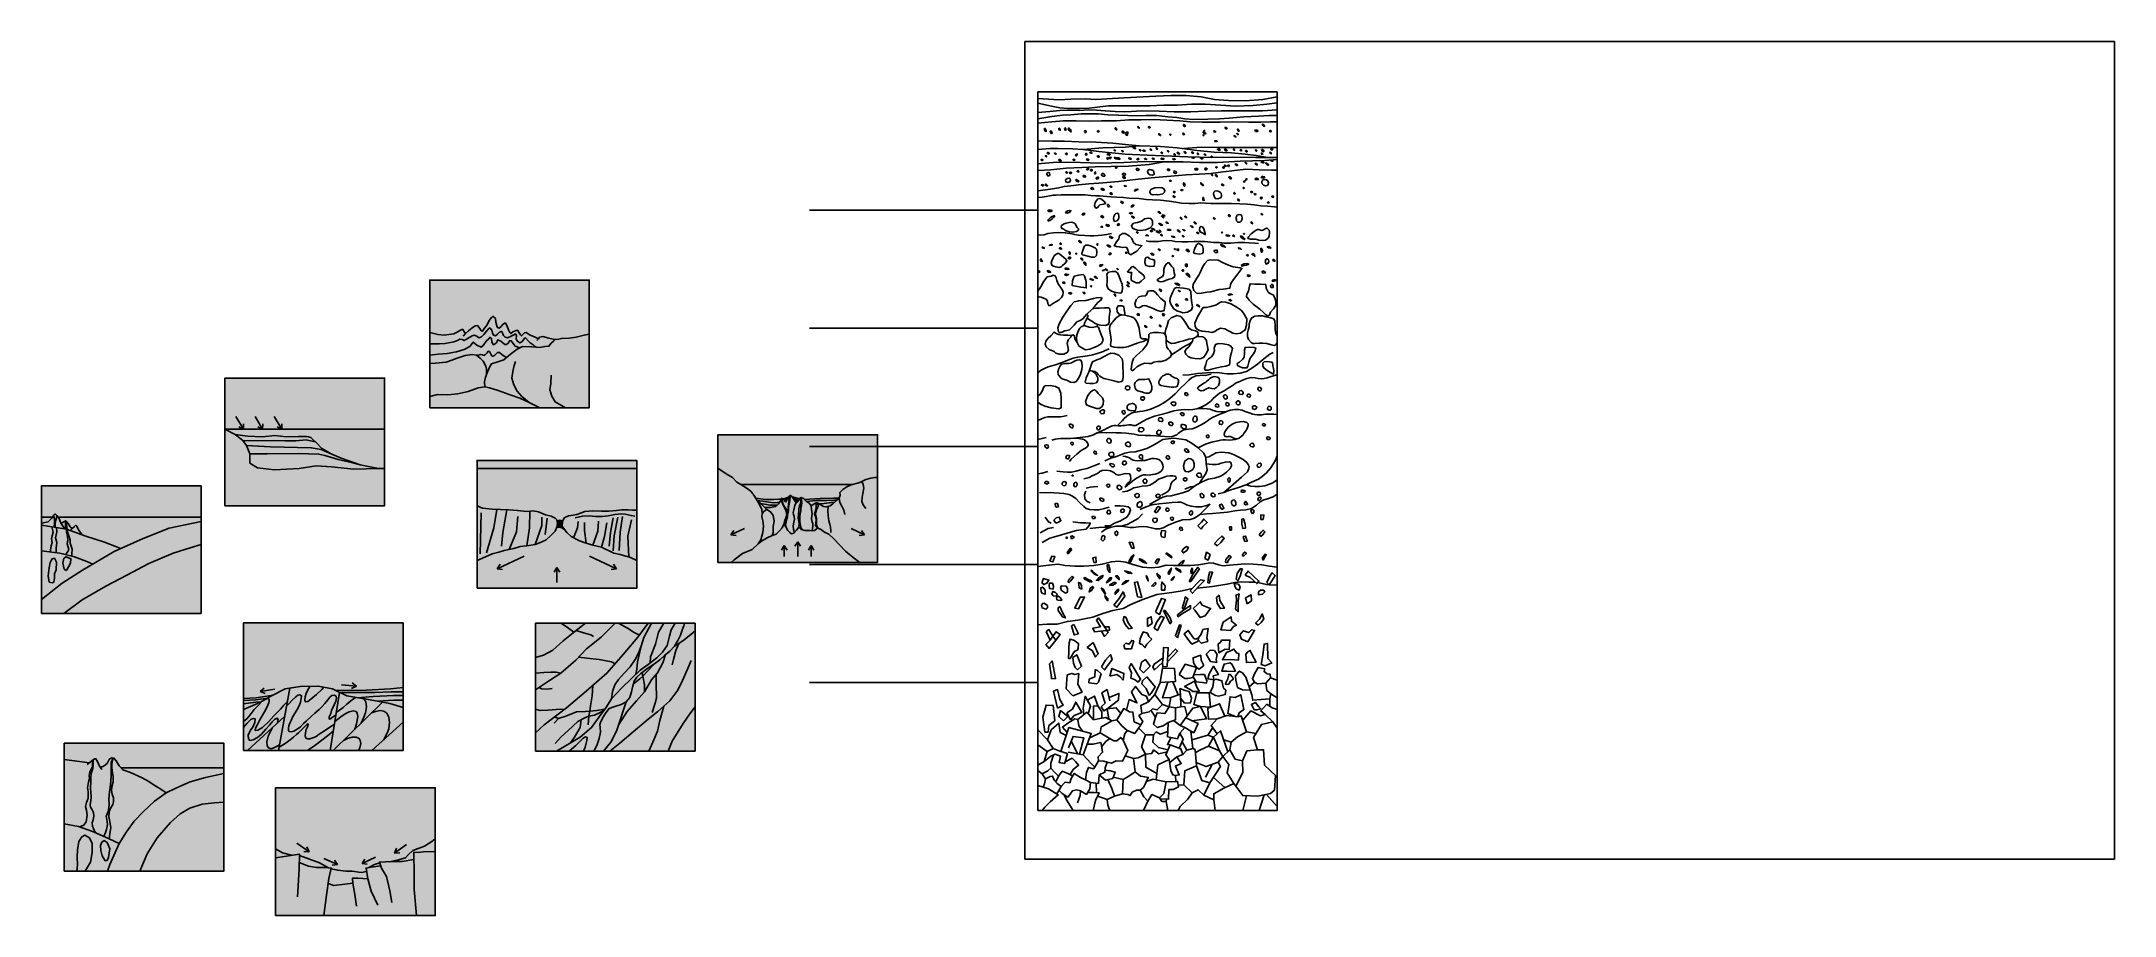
# Model space of a CAD drawing. Header units: millimetres. Extents: x 39 to 1913, y -1214 to 273.
# Drawn here: x 507 to 1157, y -668 to -394 of the extents above; entities that cross this region are included whole.
import ezdxf

# ---------------------------------------------------------------- set-up
doc = ezdxf.new("R2010")
doc.units = ezdxf.units.MM
picture_1 = doc.add_image_def('image5.jpeg', size_in_pixel=(4032, 3024))

msp = doc.modelspace()

# ---------------------------------------------------------------- hatches: boundary and pattern name
at = {"true_color": 0xc3daea}
h = msp.add_hatch(color=254, dxfattribs=at)
h.dxf.hatch_style = 1
h.paths.add_polyline_path([(679.08, -468.89), (629.08, -468.89), (629.08, -485.37), (631.59, -485.91), (633.65, -486.14), (636.67, -485.79), (637.71, -485.2), (638.99, -484.4), (639.48, -484.37), (639.96, -485.23), (640.27, -485.66), (641.21, -484.85), (642.25, -483.97), (643.83, -482.93), (644.77, -484.04), (645.25, -484.79), (645.65, -484.87), (646.23, -484), (647.12, -482.93), (647.66, -481.58), (648.83, -480.21), (649.72, -480.99), (649.83, -482.12), (650.06, -483.25), (650.31, -483.75), (650.81, -483.98), (651.43, -483.43), (652.37, -482.46), (652.85, -482.41), (653.39, -483.31), (653.81, -484.5), (654.2, -485.33), (654.5, -485.66), (655.11, -485.1), (656.51, -484.51), (657.13, -485.42), (657.51, -486.06), (657.79, -486.4), (658.07, -486.17), (658.77, -485.43), (659.32, -485.38), (660.58, -486.14), (661.9, -486.73), (663.15, -487.3), (663.52, -486.74), (664.55, -486.55), (666.36, -487.15), (667.75, -487.41), (669.11, -487.53), (670.35, -487.23), (672.73, -487.12), (674.94, -486.81), (677.47, -486.17), (679.08, -485.89)])
at = {"true_color": 0xcdbaae}
h = msp.add_hatch(color=9, dxfattribs=at)
h.dxf.hatch_style = 1
h.paths.add_polyline_path([(650.06, -483.25), (649.83, -482.12), (649.72, -480.99), (648.83, -480.22), (648.44, -480.66), (647.66, -481.58), (647.12, -482.93), (646.23, -484), (645.65, -484.87), (645.25, -484.79), (644.77, -484.04), (644, -483.14), (643.37, -483.23), (642.25, -483.97), (641.21, -484.85), (640.27, -485.66), (639.96, -485.23), (639.48, -484.37), (639.19, -484.39), (638.52, -484.7), (637.71, -485.2), (636.67, -485.79), (633.65, -486.14), (631.59, -485.91), (629.08, -485.37), (629.08, -488.89), (632.17, -488.83), (633.9, -488.8), (636.59, -488.28), (637.76, -487.85), (638.49, -487.4), (639.28, -487.57), (639.9, -487.85), (641.15, -487.13), (642.35, -486.4), (642.99, -486.12), (643.85, -486.46), (644.48, -486.99), (645.35, -486.72), (646, -485.96), (646.84, -484.89), (647.59, -484.03), (647.89, -483.91), (648.56, -484.62), (648.76, -485.48), (649.1, -486.14), (649.69, -486.37), (650.33, -485.86), (650.92, -485.21), (651.48, -484.98), (651.64, -484.98), (652.18, -486.22), (652.74, -486.82), (653.45, -487.03), (654.65, -486.52), (655.48, -486.04), (655.94, -485.78), (656.23, -486.3), (656.2, -487.3), (656.43, -487.98), (656.96, -488.38), (657.29, -488.58), (657.9, -488.25), (658.43, -487.6), (658.8, -487.15), (659.12, -487.05), (659.89, -487.98), (660.58, -488.55), (661.5, -489.24), (661.95, -489.64), (662.44, -489.92), (663.51, -490), (665.17, -489.75), (666.43, -489.61), (667.15, -488.68), (667.9, -488.04), (668.43, -487.47), (667.75, -487.41), (666.36, -487.15), (664.55, -486.55), (663.52, -486.74), (663.15, -487.3), (661.9, -486.73), (660.58, -486.14), (659.32, -485.38), (658.77, -485.43), (658.07, -486.17), (657.79, -486.4), (657.51, -486.06), (657.13, -485.42), (656.59, -484.63), (656.12, -484.67), (655.11, -485.1), (654.5, -485.66), (654.2, -485.33), (653.81, -484.5), (653.39, -483.31), (652.85, -482.41), (652.48, -482.45), (652.04, -482.79), (651.43, -483.43), (650.81, -483.98), (650.31, -483.75)])
at = {"true_color": 0xb59d8a}
h = msp.add_hatch(color=253, dxfattribs=at)
h.dxf.hatch_style = 1
h.paths.add_polyline_path([(641.62, -489.67), (642.74, -488.35), (643.89, -489.33), (645.25, -489.91), (645.81, -489.38), (646.81, -488.07), (647.57, -487.26), (647.97, -486.81), (648.41, -487.21), (648.56, -488.36), (649.03, -489.14), (649.97, -488.57), (650.45, -487.59), (651.41, -488.06), (652.63, -489.08), (653.15, -489.11), (653.69, -488.69), (654.18, -487.86), (654.6, -487.9), (655.9, -489.6), (657.32, -490.13), (658.14, -489.76), (661.01, -489.79), (662.44, -489.92), (661.95, -489.64), (661.5, -489.24), (660.58, -488.55), (659.89, -487.98), (659.12, -487.05), (658.8, -487.15), (658.43, -487.6), (657.9, -488.25), (657.29, -488.58), (656.96, -488.38), (656.43, -487.98), (656.2, -487.3), (656.23, -486.3), (655.94, -485.78), (655.48, -486.04), (654.65, -486.52), (653.45, -487.03), (652.74, -486.82), (652.18, -486.22), (651.64, -484.98), (651.48, -484.98), (650.92, -485.21), (650.33, -485.86), (649.69, -486.37), (649.1, -486.14), (648.76, -485.48), (648.56, -484.62), (647.89, -483.91), (647.59, -484.03), (646.84, -484.89), (646, -485.96), (645.35, -486.72), (644.48, -486.99), (643.85, -486.46), (642.99, -486.12), (642.35, -486.4), (641.15, -487.13), (639.9, -487.85), (639.28, -487.57), (638.49, -487.4), (637.76, -487.85), (636.59, -488.28), (633.9, -488.8), (632.17, -488.83), (629.08, -488.89), (629.08, -492.39), (631.74, -492.14), (634.54, -491.91), (637.47, -491.38), (639.89, -490.68)])
at = {"true_color": 0xe2927a}
h = msp.add_hatch(color=33, dxfattribs=at)
h.dxf.hatch_style = 1
h.paths.add_polyline_path([(646.54, -499.27), (646.84, -498.6), (646.82, -496.83), (646.69, -495.82), (645.82, -494.35), (644.85, -493.38), (643.76, -492.45), (642.41, -492.23), (640.19, -492.51), (637.66, -493.32), (636, -494.04), (634.25, -494.57), (630.9, -494.95), (629.08, -495.07), (629.08, -505.36), (631.47, -504.72), (634.76, -504.81), (637.85, -504.57), (641.09, -503.82), (644.23, -502.62), (646.32, -502.32), (646.23, -500.82)])
h.paths.add_polyline_path([(679.08, -485.89), (677.47, -486.17), (674.94, -486.81), (672.73, -487.12), (670.35, -487.23), (669.11, -487.53), (668.43, -487.47), (667.9, -488.04), (667.15, -488.68), (666.43, -489.61), (665.17, -489.75), (663.51, -490), (662.44, -489.92), (661.01, -489.79), (658.14, -489.76), (656.49, -490.5), (655.21, -491.47), (653.9, -492.5), (652.34, -493.9), (650.47, -494.53), (648.44, -495.12), (647.82, -496.21), (647.13, -497.92), (646.54, -499.27), (646.23, -500.82), (646.32, -502.32), (647.77, -502.62), (650.26, -503.42), (654.25, -504.81), (657.33, -505.91), (660.22, -507.26), (663.56, -508.89), (679.08, -508.89)])
at = {"true_color": 0xa1886f}
h = msp.add_hatch(color=45, dxfattribs=at)
h.dxf.hatch_style = 1
h.paths.add_polyline_path([(640.19, -492.51), (642.41, -492.23), (643.76, -492.45), (644.7, -492.3), (645.06, -492.19), (645.6, -492.33), (646.07, -492.53), (646.57, -492.24), (647.06, -491.67), (647.42, -491.19), (647.8, -491.24), (648.15, -491.95), (648.56, -492.62), (648.9, -492.79), (649.41, -492.54), (649.98, -491.9), (650.35, -491.62), (650.98, -491.61), (651.7, -492.17), (652.41, -492.73), (653.12, -493.2), (653.9, -492.5), (655.21, -491.47), (656.49, -490.5), (657.32, -490.13), (655.9, -489.6), (654.6, -487.9), (654.18, -487.86), (653.69, -488.69), (653.15, -489.11), (652.63, -489.08), (651.41, -488.06), (650.45, -487.59), (649.97, -488.57), (649.03, -489.14), (648.56, -488.36), (648.41, -487.21), (647.97, -486.81), (647.57, -487.26), (646.81, -488.07), (645.81, -489.38), (645.25, -489.91), (643.89, -489.33), (642.74, -488.35), (641.62, -489.67), (639.89, -490.68), (637.47, -491.38), (634.54, -491.91), (631.74, -492.14), (629.08, -492.39), (629.08, -495.07), (630.9, -494.95), (634.25, -494.57), (636, -494.04), (637.66, -493.32)])
at = {"true_color": 0x927760}
h = msp.add_hatch(color=35, dxfattribs=at)
h.dxf.hatch_style = 1
h.paths.add_polyline_path([(652.34, -493.9), (653.12, -493.2), (652.41, -492.73), (651.7, -492.17), (650.98, -491.61), (650.35, -491.62), (649.98, -491.9), (649.41, -492.54), (648.9, -492.79), (648.56, -492.62), (648.15, -491.95), (647.8, -491.24), (647.42, -491.19), (647.06, -491.67), (646.57, -492.24), (646.07, -492.53), (645.6, -492.33), (645.06, -492.19), (644.7, -492.3), (643.76, -492.45), (644.85, -493.38), (645.82, -494.35), (646.69, -495.82), (646.82, -496.83), (646.84, -498.6), (647.13, -497.92), (647.82, -496.21), (648.44, -495.12), (650.47, -494.53)])
at = {"true_color": 0xc3daea}
h = msp.add_hatch(color=254, dxfattribs=at)
h.dxf.hatch_style = 1
h.paths.add_polyline_path([(614.92, -499.6), (564.92, -499.6), (564.92, -515.65), (614.92, -515.65)])
at = {"true_color": 0xefb68b}
h = msp.add_hatch(color=31, dxfattribs=at)
h.dxf.hatch_style = 1
h.paths.add_polyline_path([(654.25, -504.81), (650.26, -503.42), (647.77, -502.62), (646.32, -502.32), (644.23, -502.62), (641.09, -503.82), (637.85, -504.57), (634.76, -504.81), (631.47, -504.72), (629.08, -505.36), (629.08, -508.89), (663.56, -508.89), (660.22, -507.26), (657.33, -505.91)])
at = {"true_color": 0xe2927a}
h = msp.add_hatch(color=33, dxfattribs=at)
h.dxf.hatch_style = 1
h.paths.add_polyline_path([(614.92, -527.93), (613, -527.93), (605.29, -528.08), (598.33, -527.35), (593.5, -527.09), (588.16, -527.97), (580.5, -528.34), (575.12, -527.72), (572.69, -526.28), (572.76, -523.37), (571.66, -520.76), (570.52, -519.11), (568.13, -517.31), (564.92, -515.65), (564.92, -539.6), (614.92, -539.6)])
h = msp.add_hatch(color=251)
h.dxf.hatch_style = 1
h.paths.add_polyline_path([(614.92, -515.65), (564.92, -515.65), (568.13, -517.31), (571.95, -517.75), (576.66, -517.97), (580.6, -517.6), (584.13, -518.01), (587.92, -517.89), (590.46, -517.89), (591.12, -517.99), (591.87, -518.23), (592.51, -518.85), (593.47, -519.77), (595.27, -521.65), (598.4, -523.48), (601.38, -524.7), (607.34, -526.79), (613, -527.93), (614.92, -527.93)])
at = {"true_color": 0x6788b2}
h = msp.add_hatch(color=163, dxfattribs=at)
h.dxf.hatch_style = 1
h.paths.add_polyline_path([(614.92, -515.65), (564.92, -515.65), (568.13, -517.31), (571.95, -517.75), (576.66, -517.97), (580.6, -517.6), (584.13, -518.01), (587.92, -517.89), (590.46, -517.89), (591.12, -517.99), (591.87, -518.23), (592.51, -518.85), (593.47, -519.77), (595.27, -521.65), (598.4, -523.48), (601.38, -524.7), (607.34, -526.79), (613, -527.93), (614.92, -527.93)])
at = {"true_color": 0xcdbaae}
h = msp.add_hatch(color=9, dxfattribs=at)
h.dxf.hatch_style = 1
h.paths.add_polyline_path([(591.87, -518.23), (591.12, -517.99), (590.46, -517.89), (587.92, -517.89), (584.13, -518.01), (580.6, -517.6), (576.66, -517.97), (571.95, -517.75), (568.13, -517.31), (570.52, -519.11), (575.25, -519.26), (580.11, -519.12), (583.7, -519.26), (587.13, -519.23), (590.33, -518.98), (591.74, -519.27), (593.27, -519.58), (592.51, -518.85)])
at = {"true_color": 0xb59d8a}
h = msp.add_hatch(color=253, dxfattribs=at)
h.dxf.hatch_style = 1
h.paths.add_polyline_path([(593.47, -519.77), (593.27, -519.58), (591.74, -519.27), (590.33, -518.98), (587.13, -519.23), (583.7, -519.26), (580.11, -519.12), (575.25, -519.26), (570.52, -519.11), (571.66, -520.76), (579.24, -521.12), (591.96, -521.43), (595.02, -522.01), (598.4, -523.48), (595.27, -521.65)])
at = {"true_color": 0xc3daea}
h = msp.add_hatch(color=254, dxfattribs=at)
h.dxf.hatch_style = 1
h.paths.add_polyline_path([(769.38, -517.34), (719.38, -517.34), (719.38, -527.86), (722, -529.63), (723.95, -530.71), (725.33, -532.23), (726.6, -532.94), (761.63, -532.94), (763.53, -532.4), (764.5, -531.96), (765.68, -531.38), (767.3, -530.92), (768.59, -530.77), (769.38, -530.77)])
at = {"true_color": 0xa1886f}
h = msp.add_hatch(color=45, dxfattribs=at)
h.dxf.hatch_style = 1
h.paths.add_polyline_path([(595.02, -522.01), (591.96, -521.43), (579.24, -521.12), (571.66, -520.76), (572.76, -523.37), (578.18, -523.29), (587.83, -523.26), (594.38, -523.44), (596.21, -523.85), (598.02, -524.41), (600.38, -525.07), (603.6, -525.82), (607.34, -526.79), (601.38, -524.7), (598.4, -523.48)])
at = {"true_color": 0x927760}
h = msp.add_hatch(color=35, dxfattribs=at)
h.dxf.hatch_style = 1
h.paths.add_polyline_path([(603.6, -525.82), (600.38, -525.07), (598.02, -524.41), (596.21, -523.85), (594.38, -523.44), (587.83, -523.26), (578.18, -523.29), (572.76, -523.37), (572.69, -526.28), (575.12, -527.72), (580.5, -528.34), (588.16, -527.97), (593.5, -527.09), (598.33, -527.35), (605.29, -528.08), (613, -527.93), (607.34, -526.79)])
at = {"true_color": 0xc3daea}
h = msp.add_hatch(color=254, dxfattribs=at)
h.dxf.hatch_style = 1
h.paths.add_polyline_path([(693.94, -525.4), (643.94, -525.4), (643.94, -527.87), (693.94, -527.87)])
at = {"true_color": 0x6788b2}
h = msp.add_hatch(color=163, dxfattribs=at)
h.dxf.hatch_style = 1
h.paths.add_polyline_path([(693.94, -527.87), (643.94, -527.87), (643.94, -539.61), (645.66, -540.35), (648.65, -540.65), (653.91, -540.89), (656.55, -541.12), (659.51, -541.36), (661.46, -541.21), (663.12, -541.54), (665.34, -542.39), (667.14, -542.84), (668.39, -543.43), (668.89, -544.02), (668.94, -544.31), (669.88, -544.12), (670.78, -544.26), (671.23, -543.37), (672.59, -542.78), (674.01, -542.57), (675.13, -542.36), (676.29, -541.92), (677.65, -541.42), (680.14, -541.21), (682.86, -541.33), (685.23, -541.3), (687.57, -541.03), (689.31, -540.91), (691.24, -540.91), (692.66, -541), (693.94, -541)])
at = {"true_color": 0xe2927a}
h = msp.add_hatch(color=33, dxfattribs=at)
h.dxf.hatch_style = 1
h.paths.add_polyline_path([(769.38, -530.77), (768.59, -530.77), (767.3, -530.92), (765.68, -531.38), (764.5, -531.96), (763.53, -532.4), (761.12, -533.08), (759.72, -533.62), (758.5, -534.45), (757.62, -535.42), (757.65, -536.26), (757.32, -537.16), (756.55, -537.97), (755.39, -539.02), (754.51, -539.66), (753.41, -539.95), (752.41, -539.8), (751.41, -539.23), (750.75, -538.84), (750.8, -539.07), (750.83, -539.28), (750.77, -539.82), (750.49, -540.49), (750.28, -540.82), (750.06, -541.58), (749.97, -542.44), (750.25, -543.53), (750.31, -544.29), (750.25, -545.19), (750.33, -546.01), (750.75, -546.69), (751.51, -546.93), (752.78, -547.87), (754.16, -548.52), (755.84, -550.09), (757.51, -551.85), (759.3, -553.77), (761.71, -555.77), (763.82, -557.34), (769.38, -557.34)])
h.paths.add_polyline_path([(750.02, -543.28), (749.68, -542.12), (749.94, -541.19), (750.14, -540.24), (750.19, -539.19), (750.49, -538.68), (750.16, -538.62), (749.7, -538.88), (748.58, -539.64), (748.73, -540.9), (748.88, -542.02), (748.85, -542.74), (748.74, -543.72), (748.94, -544.73), (749.1, -545.09), (749.1, -545.96), (749.03, -546.7), (748.9, -547.42), (749.59, -547.31), (750.56, -546.63), (749.92, -545.82), (750.05, -544.95), (750.16, -544.01)])
h.paths.add_polyline_path([(748.74, -543.72), (748.85, -542.74), (748.88, -542.02), (748.73, -540.9), (748.58, -539.64), (747.99, -538.82), (747.02, -538.16), (746.2, -537.36), (745.51, -536.97), (745.49, -537.21), (745.56, -537.64), (745.67, -538.71), (745.6, -539.51), (745.39, -540.25), (745.31, -541.2), (745.18, -542.15), (745.08, -542.98), (745.02, -543.62), (745.05, -544.34), (745.17, -545.34), (745.37, -546.24), (745.78, -547.08), (746.63, -547.36), (747.69, -547.31), (748.21, -547.29), (748.9, -547.42), (749.03, -546.7), (749.1, -545.96), (749.1, -545.09), (748.94, -544.73)])
h.paths.add_polyline_path([(744.5, -543.48), (744.59, -542.23), (744.71, -541.29), (744.78, -540.5), (744.99, -539.56), (745.28, -538.85), (745.33, -538.27), (745.25, -537.58), (745.26, -537.07), (744.98, -537.5), (744.4, -538.23), (743.92, -538.62), (743.5, -539.36), (743.37, -539.94), (743.19, -540.88), (743, -541.74), (743.04, -542.37), (743.28, -542.99), (743.37, -543.77), (743.19, -544.72), (742.95, -545.91), (743.11, -547), (743.36, -547.94), (743.96, -547.2), (744.73, -546.32), (744.87, -545.31), (744.71, -544.5)])
h.paths.add_polyline_path([(743.28, -542.99), (743.04, -542.37), (743, -541.74), (743.19, -540.88), (743.37, -539.94), (743.5, -539.36), (743.92, -538.62), (743.31, -537.75), (742.65, -536.77), (742.03, -536.31), (741.9, -536.41), (742, -536.86), (741.95, -537.92), (741.75, -539.1), (741.49, -540.1), (741.48, -541.1), (741.35, -541.64), (741.2, -542.29), (741.14, -543.1), (741.01, -543.81), (740.73, -544.67), (740.59, -545.4), (740.76, -546.37), (741.32, -547.3), (741.87, -548), (742.47, -548.34), (743.14, -548.21), (743.36, -547.94), (743.11, -547), (742.95, -545.91), (743.19, -544.72), (743.37, -543.77)])
h.paths.add_polyline_path([(741.45, -539.32), (741.55, -538.12), (741.83, -537.1), (741.85, -536.45), (741.68, -536.6), (741.05, -537.65), (740.52, -538.48), (739.97, -537.8), (739.47, -537.22), (739.32, -537.34), (739.58, -538.42), (739.87, -539.19), (740.34, -540.04), (740.94, -540.93), (741.03, -542.05), (741.33, -541.27), (741.36, -540.67), (741.39, -539.95)])
h.paths.add_polyline_path([(740.92, -542.45), (740.78, -541.37), (740.58, -540.73), (740.13, -539.98), (739.57, -538.88), (739.21, -537.67), (739.1, -537.99), (738.38, -538.96), (737.5, -539.78), (735.76, -540.18), (734.09, -540.17), (734.68, -540.74), (735.88, -541.44), (736.66, -542.65), (736.95, -544.37), (736.64, -546.06), (736.64, -547.97), (736.39, -548.87), (737.65, -548.53), (738.67, -547.49), (739.53, -546.48), (740.07, -545.36), (740.26, -544.47), (740.67, -543.33)])
h.paths.add_polyline_path([(736.95, -544.37), (736.66, -542.65), (735.88, -541.44), (734.68, -540.74), (734.25, -540.99), (733.61, -541.52), (733.28, -542.15), (733.15, -542.93), (733.5, -544.3), (733.66, -545.98), (733.47, -548.01), (732.82, -550.28), (732.01, -551.55), (733.03, -550.66), (734.77, -549.67), (736.39, -548.87), (736.64, -547.97), (736.64, -546.06)])
h.paths.add_polyline_path([(733.15, -542.93), (733.28, -542.15), (733.17, -540.72), (732.34, -538.96), (731.36, -537.4), (730.63, -536.23), (729.66, -535.04), (728.25, -533.96), (726.6, -532.94), (725.33, -532.23), (723.95, -530.71), (722, -529.63), (719.38, -527.86), (719.38, -557.34), (723.49, -557.34), (724.44, -556.52), (727.12, -554.58), (730.07, -553.28), (732.01, -551.55), (732.82, -550.28), (733.47, -548.01), (733.66, -545.98), (733.5, -544.3)])
h.paths.add_polyline_path([(732.99, -539.12), (731.67, -537.9), (732.34, -538.96), (733.17, -540.72), (733.28, -542.15), (733.61, -541.52), (734.25, -540.99), (734.68, -540.74)])
at = {"true_color": 0xc3daea}
h = msp.add_hatch(color=254, dxfattribs=at)
h.dxf.hatch_style = 1
h.paths.add_polyline_path([(557.43, -533.3), (507.43, -533.3), (507.43, -543.17), (510.93, -543.17), (511.36, -542.54), (511.66, -542.21), (511.81, -542.19), (512.29, -542.69), (512.62, -543.17), (557.43, -543.17)])
at = {"true_color": 0x6788b2}
h = msp.add_hatch(color=163, dxfattribs=at)
h.dxf.hatch_style = 1
h.paths.add_polyline_path([(757.62, -535.42), (758.5, -534.45), (759.72, -533.62), (761.12, -533.08), (761.63, -532.94), (726.6, -532.94), (728.25, -533.96), (729.66, -535.04), (730.63, -536.23), (731.24, -537.21), (734.27, -537.59), (736.88, -537.59), (738.46, -537.54), (739.26, -537.52), (739.32, -537.34), (739.47, -537.22), (739.72, -537.5), (741.51, -536.88), (741.68, -536.6), (741.85, -536.45), (741.9, -536.41), (742.03, -536.31), (742.65, -536.77), (743.52, -537.02), (744.62, -537.33), (745.07, -537.36), (745.26, -537.07), (745.51, -536.97), (746.2, -537.36), (746.43, -537.59), (751.39, -537.33), (755.72, -537.24), (757.32, -537.16), (757.65, -536.26)])
at = {"true_color": 0xcdbaae}
h = msp.add_hatch(color=9, dxfattribs=at)
h.dxf.hatch_style = 1
h.paths.add_polyline_path([(739.1, -537.99), (739.26, -537.52), (738.46, -537.54), (736.88, -537.59), (734.27, -537.59), (731.24, -537.21), (731.36, -537.4), (731.67, -537.9), (733.49, -538.11), (735.37, -538.5), (736.92, -538.62), (738.08, -538.56), (738.74, -538.48)])
h.paths.add_polyline_path([(753.46, -537.9), (755.87, -537.79), (756.69, -537.83), (757.32, -537.16), (755.72, -537.24), (751.39, -537.33), (746.43, -537.59), (747.02, -538.16), (747.12, -538.23), (750.05, -537.99)])
at = {"true_color": 0xb59d8a}
h = msp.add_hatch(color=253, dxfattribs=at)
h.dxf.hatch_style = 1
h.paths.add_polyline_path([(756.55, -537.97), (756.69, -537.83), (755.87, -537.79), (753.46, -537.9), (750.05, -537.99), (747.12, -538.23), (747.99, -538.82), (748.58, -539.64), (749.7, -538.88), (750.16, -538.62), (750.49, -538.68), (750.95, -538.96), (752.67, -538.85), (754.94, -538.6), (755.97, -538.5)])
h.paths.add_polyline_path([(738.74, -538.48), (738.08, -538.56), (736.92, -538.62), (735.37, -538.5), (733.49, -538.11), (731.67, -537.9), (732.77, -538.92), (734.01, -539.13), (735.73, -539.42), (736.86, -539.43), (737.34, -539.4), (737.94, -539.37), (738.38, -538.96)])
at = {"true_color": 0xa1886f}
h = msp.add_hatch(color=45, dxfattribs=at)
h.dxf.hatch_style = 1
h.paths.add_polyline_path([(755.39, -539.02), (755.97, -538.5), (754.94, -538.6), (752.67, -538.85), (750.95, -538.96), (751.41, -539.23), (752.41, -539.8), (753.41, -539.95), (754.51, -539.66)])
h.paths.add_polyline_path([(737.5, -539.78), (737.94, -539.37), (737.34, -539.4), (736.86, -539.43), (735.73, -539.42), (734.01, -539.13), (732.77, -538.92), (732.99, -539.12), (734.09, -540.17), (735.76, -540.18)])
at = {"true_color": 0xd06f6c}
h = msp.add_hatch(color=13, dxfattribs=at)
h.dxf.hatch_style = 1
h.paths.add_polyline_path([(741.01, -543.81), (741.14, -543.1), (741.2, -542.29), (741.35, -541.64), (741.48, -541.1), (741.49, -540.1), (741.75, -539.1), (741.95, -537.92), (742, -536.86), (741.9, -536.41), (741.85, -536.45), (741.83, -537.1), (741.55, -538.12), (741.45, -539.32), (741.39, -539.95), (741.36, -540.67), (741.33, -541.27), (741.03, -542.05), (740.67, -543.33), (740.26, -544.47), (740.07, -545.36), (740.63, -546.15), (740.76, -546.37), (740.59, -545.4), (740.73, -544.67)])
h.paths.add_polyline_path([(740.94, -540.93), (740.34, -540.04), (739.87, -539.19), (739.58, -538.42), (739.32, -537.34), (739.21, -537.67), (739.57, -538.88), (740.13, -539.98), (740.58, -540.73), (740.78, -541.37), (740.92, -542.45), (741.03, -542.05)])
h.paths.add_polyline_path([(745.39, -540.25), (745.6, -539.51), (745.67, -538.71), (745.56, -537.64), (745.49, -537.21), (745.51, -536.97), (745.26, -537.07), (745.25, -537.58), (745.33, -538.27), (745.28, -538.85), (744.99, -539.56), (744.78, -540.5), (744.71, -541.29), (744.59, -542.23), (744.5, -543.48), (744.71, -544.5), (744.87, -545.31), (744.73, -546.32), (745.48, -546.98), (745.78, -547.08), (745.37, -546.24), (745.17, -545.34), (745.05, -544.34), (745.02, -543.62), (745.08, -542.98), (745.18, -542.15), (745.31, -541.2)])
h.paths.add_polyline_path([(750.77, -539.82), (750.83, -539.28), (750.8, -539.07), (750.75, -538.84), (750.49, -538.68), (750.19, -539.19), (750.14, -540.24), (749.94, -541.19), (749.68, -542.12), (750.02, -543.28), (750.16, -544.01), (750.05, -544.95), (749.92, -545.82), (750.56, -546.63), (750.75, -546.69), (750.33, -546.01), (750.25, -545.19), (750.31, -544.29), (750.25, -543.53), (749.97, -542.44), (750.06, -541.58), (750.28, -540.82), (750.49, -540.49)])
at = {"true_color": 0xcdbaae}
h = msp.add_hatch(color=9, dxfattribs=at)
h.dxf.hatch_style = 1
h.paths.add_polyline_path([(741.05, -537.65), (741.51, -536.88), (739.72, -537.5), (740.52, -538.48)])
h.paths.add_polyline_path([(744.98, -537.5), (745.07, -537.36), (744.62, -537.33), (742.65, -536.77), (743.31, -537.75), (743.92, -538.62), (744.4, -538.23)])
at = {"true_color": 0x42736c}
h = msp.add_hatch(color=127, dxfattribs=at)
h.dxf.hatch_style = 1
h.paths.add_polyline_path([(518.52, -545.98), (518.2, -545.69), (517.82, -546.09), (517.08, -546.73), (516.46, -547.36), (520.17, -548.7), (519.08, -547.17)])
h.paths.add_polyline_path([(515.76, -545.15), (515.34, -544.64), (515.27, -545.28), (515.36, -546.25), (515.49, -547.01), (516.46, -547.36), (517.08, -546.73), (516.46, -546.19)])
h.paths.add_polyline_path([(514.97, -545.13), (514.87, -544.38), (514.26, -544.76), (513.66, -545.12), (513.86, -545.5), (514.47, -546.39), (514.84, -546.86), (515.09, -546.9), (515, -546.27)])
h.paths.add_polyline_path([(513.86, -545.5), (513.33, -544.49), (512.93, -543.61), (512.29, -542.69), (512.12, -543.32), (511.73, -544.8), (511.68, -546.34), (514.84, -546.86), (514.47, -546.39)])
h.paths.add_polyline_path([(511.47, -543.99), (511.27, -542.66), (510.63, -543.61), (509.51, -544.57), (507.43, -545.04), (507.43, -545.65), (511.31, -546.28), (511.47, -545.35)])
at = {"true_color": 0x6788b2}
h = msp.add_hatch(color=163, dxfattribs=at)
h.dxf.hatch_style = 1
h.paths.add_polyline_path([(557.43, -544.5), (557.43, -543.17), (512.62, -543.17), (512.93, -543.61), (513.33, -544.49), (513.66, -545.12), (514.26, -544.76), (515.03, -544.27), (515.76, -545.15), (516.46, -546.19), (517.08, -546.73), (517.82, -546.09), (518.2, -545.69), (518.52, -545.98), (519.08, -547.17), (520.17, -548.7), (521.33, -549.12), (527.2, -551), (532.29, -553.02), (539.34, -549.89), (547.47, -546.63)])
h.paths.add_polyline_path([(510.63, -543.61), (510.93, -543.17), (507.43, -543.17), (507.43, -545.04), (509.51, -544.57)])
at = {"true_color": 0x42736c}
h = msp.add_hatch(color=127, dxfattribs=at)
h.dxf.hatch_style = 1
h.paths.add_polyline_path([(510.78, -549), (511.09, -547.84), (510.7, -546.18), (507.43, -545.65), (507.43, -553.69), (510.2, -554.07), (510.46, -552.15), (510.82, -551.05), (510.63, -549.93)], flags=17)
h.paths.add_polyline_path([(515.55, -549.26), (515.23, -547.74), (515.24, -546.92), (512.18, -546.42), (512.24, -547.74), (511.79, -549.65), (512.23, -551.11), (512.05, -552.89), (512.09, -554.32), (513.17, -554.47), (514.99, -554.93), (515.72, -553.94), (516.02, -553.3), (515.8, -552.59), (515.49, -551.5), (515.73, -550.4)], flags=17)
h.paths.add_polyline_path([(527.2, -551), (521.33, -549.12), (515.49, -547.01), (515.66, -548.1), (516.47, -550.27), (516.44, -551.27), (517.08, -553.23), (516.92, -554.63), (516.92, -555.43), (517.74, -555.63), (521.69, -557.06), (523.49, -557.84), (530.23, -553.93), (532.29, -553.02)], flags=17)
h.paths.add_polyline_path([(541.05, -557.66), (548.71, -554.4), (554.05, -552.74), (557.43, -551.76), (557.43, -544.5), (547.47, -546.63), (539.34, -549.89), (530.23, -553.93), (523.49, -557.84), (520.24, -559.73), (513.92, -563.87), (507.43, -568.99), (507.43, -573.3), (514.44, -573.3), (520.19, -569.09), (527.64, -564.75), (534.17, -561.28)])
at = {"true_color": 0xd06f6c}
h = msp.add_hatch(color=13, dxfattribs=at)
h.dxf.hatch_style = 1
h.paths.add_polyline_path([(512.18, -546.42), (510.7, -546.18), (511.09, -547.84), (510.78, -549), (510.63, -549.93), (510.82, -551.05), (510.46, -552.15), (510.2, -554.07), (512.09, -554.32), (512.05, -552.89), (512.23, -551.11), (511.79, -549.65), (512.24, -547.74)])
h.paths.add_polyline_path([(512.12, -543.32), (512.29, -542.69), (511.81, -542.19), (511.66, -542.21), (511.36, -542.54), (511.27, -542.66), (511.47, -543.99), (511.47, -545.35), (511.31, -546.28), (511.68, -546.34), (511.73, -544.8)])
h.paths.add_polyline_path([(515.34, -544.64), (515.03, -544.27), (514.87, -544.38), (514.97, -545.13), (515, -546.27), (515.09, -546.9), (515.24, -546.92), (515.49, -547.01), (515.36, -546.25), (515.27, -545.28)])
h.paths.add_polyline_path([(516.44, -551.27), (516.47, -550.27), (515.66, -548.1), (515.49, -547.01), (515.24, -546.92), (515.23, -547.74), (515.55, -549.26), (515.73, -550.4), (515.49, -551.5), (515.8, -552.59), (516.02, -553.3), (515.72, -553.94), (514.99, -554.93), (516.92, -555.43), (516.92, -554.63), (517.08, -553.23)])
h.paths.add_polyline_path([(516.66, -556.18), (515.22, -555.53), (514.49, -556.03), (514.14, -557.59), (514.57, -559.4), (515.08, -559.88), (515.42, -559.68), (515.93, -558.76), (516.56, -557.61)])
h.paths.add_polyline_path([(512.17, -557.24), (511.49, -556.02), (510.78, -556.21), (510.2, -557.33), (509.89, -559.04), (509.55, -561.54), (509.88, -563.52), (510.76, -563.72), (511.36, -563.51), (511.51, -562.28), (511.49, -560.94), (512, -559.67)])
at = {"true_color": 0x42736c}
h = msp.add_hatch(color=127, dxfattribs=at)
h.dxf.hatch_style = 1
h.paths.add_polyline_path([(693.94, -541), (692.66, -541), (691.24, -540.91), (689.31, -540.91), (687.57, -541.03), (685.23, -541.3), (682.86, -541.33), (680.14, -541.21), (677.65, -541.42), (676.29, -541.92), (675.13, -542.36), (674.01, -542.57), (672.59, -542.78), (671.23, -543.37), (670.67, -544.49), (670.61, -546), (670.96, -546.57), (672.06, -547.99), (673.36, -549.2), (676.05, -550.59), (678.06, -551.33), (680.17, -551.92), (682.89, -552.54), (686.74, -554.44), (688.78, -554.88), (692.03, -555.77), (693.94, -556.68)])
h.paths.add_polyline_path([(669.1, -545.18), (668.89, -544.02), (668.39, -543.43), (667.14, -542.84), (665.34, -542.39), (663.12, -541.54), (661.46, -541.21), (660.48, -541.28), (660.36, -546.53), (659.51, -552.13), (662.11, -551.74), (664.04, -551.03), (665.52, -550.23), (667.03, -548.93), (668.36, -547.51), (668.92, -546.3)])
h.paths.add_polyline_path([(660.48, -541.28), (659.51, -541.36), (656.55, -541.12), (653.91, -540.89), (648.65, -540.65), (645.66, -540.35), (643.94, -539.61), (643.94, -556.68), (645.66, -555.97), (648.68, -554.61), (650.69, -554.11), (652.43, -553.58), (655.42, -552.96), (657.41, -552.39), (659.51, -552.13), (660.36, -546.53)])
at = {"true_color": 0xd06f6c}
h = msp.add_hatch(color=13, dxfattribs=at)
h.dxf.hatch_style = 1
h.paths.add_polyline_path([(670.67, -544.49), (670.78, -544.26), (669.88, -544.12), (668.94, -544.31), (669.1, -545.18), (668.92, -546.3), (669.53, -546.28), (670.47, -546.47), (671.29, -546.99), (670.96, -546.57), (670.61, -546)])
at = {"true_color": 0xefb68b}
h = msp.add_hatch(color=31, dxfattribs=at)
h.dxf.hatch_style = 1
h.paths.add_polyline_path([(757.51, -551.85), (755.84, -550.09), (754.16, -548.52), (752.78, -547.87), (751.51, -546.93), (750.56, -546.63), (749.59, -547.31), (748.9, -547.42), (748.21, -547.29), (747.69, -547.31), (746.63, -547.36), (745.48, -546.98), (744.73, -546.32), (743.96, -547.2), (743.14, -548.21), (742.47, -548.34), (741.87, -548), (741.32, -547.3), (740.63, -546.15), (740.07, -545.36), (739.53, -546.48), (738.67, -547.49), (737.65, -548.53), (736.39, -548.87), (734.77, -549.67), (733.03, -550.66), (732.01, -551.55), (730.07, -553.28), (727.12, -554.58), (724.44, -556.52), (723.49, -557.34), (763.82, -557.34), (761.71, -555.77), (759.3, -553.77)])
h = msp.add_hatch(color=31, dxfattribs=at)
h.dxf.hatch_style = 1
h.paths.add_polyline_path([(557.43, -551.76), (554.05, -552.74), (548.71, -554.4), (541.05, -557.66), (534.17, -561.28), (527.64, -564.75), (520.19, -569.09), (514.44, -573.3), (557.43, -573.3)])
h.paths.add_polyline_path([(520.24, -559.73), (523.49, -557.84), (521.69, -557.06), (517.74, -555.63), (513.17, -554.47), (507.43, -553.69), (507.43, -568.99), (513.92, -563.87)])
h.paths.add_polyline_path([(511.51, -562.28), (511.36, -563.51), (510.76, -563.72), (509.88, -563.52), (509.55, -561.54), (509.89, -559.04), (510.2, -557.33), (510.78, -556.21), (511.49, -556.02), (512.17, -557.24), (512, -559.67), (511.49, -560.94)], flags=16)
h.paths.add_polyline_path([(515.08, -559.88), (514.57, -559.4), (514.14, -557.59), (514.49, -556.03), (515.22, -555.53), (516.66, -556.18), (516.56, -557.61), (515.93, -558.76), (515.42, -559.68)], flags=16)
h = msp.add_hatch(color=31, dxfattribs=at)
h.dxf.hatch_style = 1
h.paths.add_polyline_path([(693.94, -556.68), (692.03, -555.77), (688.78, -554.88), (686.74, -554.44), (682.89, -552.54), (680.17, -551.92), (678.06, -551.33), (676.05, -550.59), (673.36, -549.2), (672.06, -547.99), (671.29, -546.99), (670.47, -546.47), (669.53, -546.28), (668.92, -546.3), (668.36, -547.51), (667.03, -548.93), (665.52, -550.23), (664.04, -551.03), (662.11, -551.74), (659.51, -552.13), (657.41, -552.39), (655.42, -552.96), (652.43, -553.58), (650.69, -554.11), (648.68, -554.61), (645.66, -555.97), (643.94, -556.68), (643.94, -565.4), (693.94, -565.4)])
at = {"true_color": 0xc3daea}
h = msp.add_hatch(color=254, dxfattribs=at)
h.dxf.hatch_style = 1
h.paths.add_polyline_path([(620.74, -576.24), (570.74, -576.24), (570.74, -599.94), (574.73, -599.69), (579.98, -598.9), (583.78, -596.92), (588.44, -596.17), (594.14, -596.06), (598.57, -596.96), (599.52, -597.4), (609.13, -597.3), (616.83, -596.94), (620.74, -596.54)])
at = {"true_color": 0xe2927a}
h = msp.add_hatch(color=33, dxfattribs=at)
h.dxf.hatch_style = 1
h.paths.add_polyline_path([(712.2, -602.53), (710.62, -604.73), (708.53, -607.82), (705.07, -613.26), (703.82, -616.4), (712.2, -616.4)], flags=17)
h.paths.add_polyline_path([(708.53, -607.82), (710.62, -604.73), (712.2, -602.53), (712.2, -578.75), (711.37, -579.49), (708.4, -581.89), (705.76, -583.59), (704.3, -585.11), (703, -586.19), (702.11, -588.8), (700.46, -591.9), (698.59, -594.07), (696.42, -597.83), (693.88, -600.66), (690.96, -604.07), (688.3, -608.12), (687.64, -610.18), (685.79, -613.63), (683.48, -616.4), (685.54, -616.4), (688.68, -613.89), (692.87, -610.43), (697.48, -606.45), (700.52, -604.05), (702.43, -602.34), (701.15, -606.87), (700.47, -610.17), (699, -613.63), (697.69, -616.4), (703.82, -616.4), (705.07, -613.26)])
h.paths.add_polyline_path([(700.47, -610.17), (701.15, -606.87), (702.43, -602.34), (700.52, -604.05), (697.48, -606.45), (692.87, -610.43), (688.68, -613.89), (685.54, -616.4), (697.69, -616.4), (699, -613.63)], flags=17)
h.paths.add_polyline_path([(696.42, -597.83), (696.42, -595.62), (695.89, -592.99), (694.9, -593.81), (692.87, -595.45), (692.58, -596.4), (692.26, -597.84), (691.75, -599.61), (690.59, -600.96), (689.66, -603.78), (688.74, -606.74), (688.3, -608.12), (690.96, -604.07), (693.88, -600.66)], flags=17)
h.paths.add_polyline_path([(700.46, -591.9), (702.11, -588.8), (703, -586.19), (702.65, -586.48), (701.14, -587.8), (699.46, -589.07), (697.21, -591.48), (695.89, -592.99), (696.42, -595.62), (696.42, -597.83), (698.59, -594.07)], flags=17)
h.paths.add_polyline_path([(697.21, -591.48), (699.46, -589.07), (697.39, -590.43), (695.6, -591.76), (695.89, -592.99)], flags=17)
h.paths.add_polyline_path([(695.6, -591.76), (695.18, -592.07), (693.99, -593.26), (693.16, -594.51), (692.87, -595.45), (694.9, -593.81), (695.89, -592.99)], flags=17)
h.paths.add_polyline_path([(689.66, -603.78), (690.59, -600.96), (689.05, -601.86), (686.77, -602.53), (685.3, -603.11), (684.3, -604.39), (683.51, -605.57), (682.65, -607.13), (682.41, -608.1), (682.49, -609.02), (682.63, -610.54), (682.21, -612.44), (681.49, -614.7), (680.51, -616.4), (683.48, -616.4), (685.79, -613.63), (687.64, -610.18), (688.74, -606.74)])
h.paths.add_polyline_path([(678.27, -613.06), (678.37, -612.16), (677.87, -611.95), (677.13, -612.37), (675.98, -613.52), (674.82, -614.67), (672.8, -616.4), (677.22, -616.4), (677.74, -615.19)], flags=17)
h.paths.add_polyline_path([(679.81, -609.04), (682.16, -605.67), (683.58, -603.73), (682.52, -604.34), (680.75, -605.2), (678.9, -605.48), (677.65, -605.99), (676.57, -606.55), (676.17, -609.04), (674.42, -612.07), (673.19, -613.81), (676.18, -612.06)])
h.paths.add_polyline_path([(676.17, -609.04), (676.57, -606.55), (677.65, -605.99), (678.9, -605.48), (679.2, -603.88), (677.9, -603.99), (675.03, -604.09), (671.73, -605.51), (669.44, -606.19), (668.15, -605.72), (664.89, -608.15), (662.2, -610.67), (662.2, -616.4), (668.76, -616.4), (673.19, -613.81), (674.42, -612.07)])
h.paths.add_polyline_path([(679.45, -602.21), (679.97, -599.08), (680.23, -595.83), (677.41, -598.27), (671.95, -602.9), (668.15, -605.72), (669.44, -606.19), (671.73, -605.51), (675.03, -604.09), (677.9, -603.99), (679.2, -603.88)])
h.paths.add_polyline_path([(682.52, -604.34), (683.58, -603.73), (683.89, -603.29), (681.39, -603.7), (679.2, -603.88), (678.9, -605.48), (680.75, -605.2)])
h.paths.add_polyline_path([(686.35, -597.79), (687.06, -595.65), (688.25, -594), (689.96, -592.04), (691.9, -590.06), (693.49, -587.78), (694.39, -585.96), (695.29, -583.55), (696.19, -580.84), (698.57, -576.4), (697.54, -576.4), (694.29, -580.77), (689.66, -586.17), (684.61, -592.04), (680.23, -595.83), (679.97, -599.08), (679.45, -602.21), (679.2, -603.88), (681.39, -603.7), (683.89, -603.29), (684.21, -602.86), (686.05, -600.04)])
h.paths.add_polyline_path([(692.34, -593.65), (693.7, -592.37), (693.92, -590.71), (694.17, -588.45), (695.29, -583.55), (694.39, -585.96), (693.49, -587.78), (691.9, -590.06), (689.96, -592.04), (688.25, -594), (687.06, -595.65), (686.35, -597.79), (686.05, -600.04), (689.22, -596.72)], flags=17)
h.paths.add_polyline_path([(698.29, -586.88), (699.8, -582.92), (700.76, -579.17), (702.47, -576.4), (698.57, -576.4), (696.19, -580.84), (695.29, -583.55), (694.17, -588.45), (693.92, -590.71), (693.7, -592.37), (695.05, -591.1), (697.56, -589.31), (698.1, -588.89)])
h.paths.add_polyline_path([(704.16, -580.46), (704.77, -578.42), (705.95, -576.4), (702.47, -576.4), (700.76, -579.17), (699.8, -582.92), (698.29, -586.88), (698.1, -588.89), (700.22, -587.26), (702.01, -585.42), (703.49, -583.38)])
h.paths.add_polyline_path([(712.2, -578.75), (712.2, -576.4), (708.9, -576.4), (708.68, -577.16), (708.33, -578.22), (707.63, -580.09), (706.77, -581.74), (705.76, -583.59), (708.4, -581.89), (711.37, -579.49)])
h.paths.add_polyline_path([(694.29, -580.77), (694.78, -580.11), (693.17, -579.32), (691.04, -577.94), (688.2, -576.4), (687.2, -576.4), (682.83, -580.77), (678.23, -584.35), (675.71, -587.05), (678.33, -587.36), (682.14, -587.76), (686.06, -588.5), (687.14, -589.11), (689.66, -586.17)])
h.paths.add_polyline_path([(697.54, -576.4), (688.2, -576.4), (691.04, -577.94), (693.17, -579.32), (694.78, -580.11)], flags=17)
h.paths.add_polyline_path([(687.14, -589.11), (686.06, -588.5), (682.14, -587.76), (678.33, -587.36), (675.71, -587.05), (674.9, -587.93), (670.14, -591.97), (666.61, -594.32), (662.2, -597.23), (662.2, -603.31), (663.66, -603.73), (666.08, -603.57), (670.05, -603.31), (671.32, -603.37), (671.95, -602.9), (677.41, -598.27), (680.23, -595.83), (684.61, -592.04)])
h.paths.add_polyline_path([(671.32, -603.37), (670.05, -603.31), (666.08, -603.57), (663.66, -603.73), (662.2, -603.31), (662.2, -610.67), (664.89, -608.15), (668.15, -605.72)])
h.paths.add_polyline_path([(674.9, -587.93), (678.23, -584.35), (682.83, -580.77), (687.2, -576.4), (677.92, -576.4), (674.59, -578.93), (670.91, -581.84), (667.64, -584.76), (664.72, -586.34), (662.2, -587.11), (662.2, -591.99), (664.8, -591.79), (667.04, -591.73), (668.67, -591.75), (670.14, -591.97)])
h.paths.add_polyline_path([(670.14, -591.97), (668.67, -591.75), (667.04, -591.73), (664.8, -591.79), (662.2, -591.99), (662.2, -597.23), (666.61, -594.32)], flags=17)
h.paths.add_polyline_path([(670.91, -581.84), (674.27, -579.18), (672.22, -577.68), (670.23, -576.4), (662.2, -576.4), (662.2, -587.11), (664.72, -586.34), (667.64, -584.76)], flags=17)
h.paths.add_polyline_path([(677.92, -576.4), (670.23, -576.4), (672.22, -577.68), (674.27, -579.18), (674.59, -578.93)], flags=17)
h = msp.add_hatch(color=252)
h.dxf.hatch_style = 1
h.paths.add_polyline_path([(689.22, -596.72), (686.05, -600.04), (684.21, -602.86), (682.16, -605.67), (679.81, -609.04), (676.18, -612.06), (668.76, -616.4), (672.8, -616.4), (674.82, -614.67), (675.98, -613.52), (677.13, -612.37), (677.87, -611.95), (678.37, -612.16), (678.27, -613.06), (677.74, -615.19), (677.22, -616.4), (680.51, -616.4), (681.49, -614.7), (682.21, -612.44), (682.63, -610.54), (682.49, -609.02), (682.41, -608.1), (682.65, -607.13), (683.51, -605.57), (684.3, -604.39), (685.3, -603.11), (686.77, -602.53), (689.05, -601.86), (690.59, -600.96), (691.75, -599.61), (692.26, -597.84), (692.58, -596.4), (693.16, -594.51), (693.99, -593.26), (695.18, -592.07), (697.39, -590.43), (699.46, -589.07), (701.14, -587.8), (702.65, -586.48), (704.3, -585.11), (705.76, -583.59), (706.77, -581.74), (707.63, -580.09), (708.33, -578.22), (708.68, -577.16), (708.9, -576.4), (705.95, -576.4), (704.77, -578.42), (704.16, -580.46), (703.49, -583.38), (702.01, -585.42), (700.22, -587.26), (697.56, -589.31), (695.05, -591.1), (692.34, -593.65)])
at = {"true_color": 0xeabec1}
h = msp.add_hatch(color=254, dxfattribs=at)
h.dxf.hatch_style = 1
h.paths.add_polyline_path([(574.04, -603.44), (575.3, -602.11), (576.43, -600.94), (576.4, -600.94), (575.87, -601.24), (570.74, -603.38), (570.74, -607.12), (571.81, -606.28), (572.84, -605.04)])
h.paths.add_polyline_path([(595.23, -597.15), (595.88, -596.41), (594.14, -596.06), (591.6, -596.11), (590.92, -597.27), (590.42, -598.42), (590.01, -599.46), (589.99, -600.44), (590.15, -600.96), (590.84, -600.9), (591.88, -600.17), (593.64, -598.68)])
h.paths.add_polyline_path([(605.19, -600.05), (605.94, -599.6), (603.12, -599.08), (600.85, -598.02), (599.83, -604.25), (600.4, -603.9), (602.01, -602.74), (603.15, -601.69), (604.39, -600.7)])
h.paths.add_polyline_path([(614.25, -601.09), (609.23, -600.2), (608.42, -600.05), (609.02, -601.03), (609.24, -602.52), (608.93, -604.41), (608.42, -605.78), (607.61, -607.62)])
h.paths.add_polyline_path([(620.74, -602.77), (616.58, -601.5), (614.25, -601.09), (610.87, -604.41), (612.07, -604), (613.53, -603.7), (614.69, -603.87), (615.65, -604.57), (616.32, -605.82), (616.49, -607.45), (616.25, -609.43), (615.71, -610.79), (615.01, -612.2), (614.56, -612.97), (620.74, -607.4)])
at = {"true_color": 0xcdbaae}
h = msp.add_hatch(color=9, dxfattribs=at)
h.dxf.hatch_style = 1
h.paths.add_polyline_path([(620.74, -596.54), (616.83, -596.94), (609.13, -597.3), (599.52, -597.4), (600.85, -598.02), (605.07, -598.02), (611.84, -598.08), (617.02, -597.82), (620.74, -597.82)])
h.paths.add_polyline_path([(579.49, -599.15), (579.98, -598.9), (574.73, -599.69), (570.74, -599.94), (570.74, -600.58), (574.55, -600.36), (578.31, -599.83)])
at = {"true_color": 0xefa3b1}
h = msp.add_hatch(color=231, dxfattribs=at)
h.dxf.hatch_style = 1
h.paths.add_polyline_path([(596.18, -601.52), (597.14, -600.36), (597.81, -599.57), (598.44, -599.04), (599.12, -598.94), (599.73, -599.24), (599.88, -599.78), (599.69, -600.78), (599.19, -601.94), (598.35, -603.73), (598.07, -604.6), (597.6, -605.68), (597.54, -606.11), (597.62, -606.38), (597.96, -606.28), (598.62, -605.84), (599.68, -605.17), (600.85, -598.02), (598.57, -596.96), (595.88, -596.41), (595.23, -597.15), (593.64, -598.68), (591.88, -600.17), (590.84, -600.9), (590.15, -600.96), (589.99, -600.44), (590.01, -599.46), (590.42, -598.42), (590.92, -597.27), (591.6, -596.11), (588.44, -596.17), (585.24, -596.69), (584.21, -602.34), (585.1, -601.44), (586.01, -600.49), (587.01, -599.52), (587.78, -598.93), (588.38, -598.78), (588.86, -599.1), (588.85, -599.96), (588.59, -601.12), (588.16, -602.22), (587.5, -603.43), (586.9, -604.41), (586.24, -605.61), (585.68, -606.79), (585.22, -607.66), (584.9, -608.46), (584.81, -609.22), (584.86, -609.92), (585.07, -610.25), (585.68, -610.37), (586.49, -610.18), (587.6, -609.59), (588.59, -608.78), (589.56, -607.81), (590.37, -607.02), (592.07, -605.43), (593.09, -604.57), (594.41, -603.43), (595.25, -602.59)])
h.paths.add_polyline_path([(609.24, -602.52), (609.02, -601.03), (608.42, -600.05), (605.94, -599.6), (605.19, -600.05), (604.39, -600.7), (603.15, -601.69), (602.01, -602.74), (600.4, -603.9), (599.83, -604.25), (599.68, -605.17), (599.36, -607.13), (601.24, -605.68), (602.59, -604.73), (603.87, -604.11), (605.13, -603.83), (606, -604.03), (606.38, -604.5), (606.51, -605.63), (606.38, -606.75), (606.15, -607.87), (605.64, -609.55), (607.61, -607.62), (608.42, -605.78), (608.93, -604.41)])
h.paths.add_polyline_path([(615.71, -610.79), (616.25, -609.43), (616.49, -607.45), (616.32, -605.82), (615.65, -604.57), (614.69, -603.87), (613.53, -603.7), (612.07, -604), (610.87, -604.41), (602.03, -613.09), (603.31, -612.48), (604.73, -612.01), (605.99, -612.06), (607, -612.43), (607.33, -613.1), (607.48, -614.09), (607.19, -615.35), (606.77, -616.24), (610.92, -616.24), (614.56, -612.97), (615.01, -612.2)])
h.paths.add_polyline_path([(582.29, -603.27), (583.38, -601.99), (584.47, -600.9), (585.24, -596.69), (583.78, -596.92), (579.49, -599.15), (577.81, -600.12), (578.4, -599.97), (578.76, -600.17), (578.82, -600.88), (578.39, -602.06), (577.61, -603.56), (575.98, -606.45), (575.1, -608.07), (574.45, -609.29), (574.34, -609.81), (574.47, -609.99), (575.19, -609.85), (576.67, -609.06), (578.67, -607.17), (580.24, -605.35)])
at = {"true_color": 0xcdbaae}
h = msp.add_hatch(color=9, dxfattribs=at)
h.dxf.hatch_style = 1
h.paths.add_polyline_path([(620.74, -597.82), (617.02, -597.82), (611.84, -598.08), (605.07, -598.02), (600.85, -598.02), (603.12, -599.08), (606.5, -599.7), (611.38, -599.3), (617.76, -599.06), (620.74, -599.06)])
h.paths.add_polyline_path([(578.31, -599.83), (574.55, -600.36), (570.74, -600.58), (570.74, -601.61), (574.55, -601.07), (576.4, -600.94)])
at = {"true_color": 0xd06f6c, "transparency": 33554623}
h = msp.add_hatch(color=13, dxfattribs=at)
h.dxf.hatch_style = 1
h.paths.add_polyline_path([(577.61, -603.56), (578.39, -602.06), (578.82, -600.88), (578.76, -600.17), (578.4, -599.97), (577.81, -600.12), (576.46, -600.9), (575.3, -602.11), (574.04, -603.44), (572.84, -605.04), (571.81, -606.28), (570.74, -607.12), (570.74, -609.05), (571.21, -608.41), (571.78, -607.73), (572.48, -607.03), (573.09, -606.47), (573.82, -606.21), (574.34, -606.29), (574.27, -607.51), (573.64, -608.93), (572.95, -609.89), (572.61, -610.51), (572.2, -611.38), (572.31, -612.6), (572.68, -613.1), (573.72, -612.9), (575.11, -612.17), (576.34, -611.09), (577.75, -609.51), (578.9, -608.31), (579.76, -607.28), (580.47, -606.5), (581.32, -606.08), (581.56, -606.57), (581.42, -607.53), (581.37, -607.67), (583.62, -605.61), (584.47, -600.9), (583.38, -601.99), (582.29, -603.27), (580.24, -605.35), (578.67, -607.17), (576.67, -609.06), (575.19, -609.85), (574.47, -609.99), (574.34, -609.81), (574.45, -609.29), (575.1, -608.07), (575.98, -606.45)])
h.paths.add_polyline_path([(588.7, -610.02), (589.51, -609.16), (589.94, -608.7), (590.66, -608.03), (590.94, -607.9), (591.03, -608.11), (590.77, -608.84), (590.39, -609.68), (590.11, -610.66), (590.08, -611.62), (590.31, -612.35), (590.85, -612.6), (591.55, -612.63), (592.8, -612.21), (593.49, -611.85), (594.41, -611.14), (596.07, -610.06), (597.19, -609.33), (598.3, -608.61), (599.21, -608.01), (599.68, -605.17), (598.62, -605.84), (597.96, -606.28), (597.62, -606.38), (597.54, -606.11), (597.6, -605.68), (598.07, -604.6), (598.35, -603.73), (599.19, -601.94), (599.69, -600.78), (599.88, -599.78), (599.73, -599.24), (599.12, -598.94), (598.44, -599.04), (597.81, -599.57), (597.14, -600.36), (596.18, -601.52), (595.25, -602.59), (594.41, -603.43), (593.09, -604.57), (592.07, -605.43), (590.37, -607.02), (589.56, -607.81), (588.59, -608.78), (587.6, -609.59), (586.49, -610.18), (585.68, -610.37), (585.07, -610.25), (584.86, -609.92), (584.81, -609.22), (584.9, -608.46), (585.22, -607.66), (585.68, -606.79), (586.24, -605.61), (586.9, -604.41), (587.5, -603.43), (588.16, -602.22), (588.59, -601.12), (588.85, -599.96), (588.86, -599.1), (588.38, -598.78), (587.78, -598.93), (587.01, -599.52), (586.01, -600.49), (585.1, -601.44), (584.21, -602.34), (583.62, -605.61), (581.89, -615.21), (582.96, -614.61), (584.08, -613.78), (585.31, -612.9), (586.37, -612.08), (587.36, -611.26), (587.93, -610.66)])
h.paths.add_polyline_path([(605.64, -609.55), (606.15, -607.87), (606.38, -606.75), (606.51, -605.63), (606.38, -604.5), (606, -604.03), (605.13, -603.83), (603.87, -604.11), (602.59, -604.73), (601.24, -605.68), (599.36, -607.13), (599.21, -608.01), (597.87, -616.24), (598.83, -616.24)])
h.paths.add_polyline_path([(607.48, -614.09), (607.33, -613.1), (607, -612.43), (605.99, -612.06), (604.73, -612.01), (603.31, -612.48), (602.03, -613.09), (598.83, -616.24), (606.77, -616.24), (607.19, -615.35)])
h.paths.add_polyline_path([(620.74, -607.4), (610.92, -616.24), (620.74, -616.24)])
at = {"true_color": 0xcdbaae}
h = msp.add_hatch(color=9, dxfattribs=at)
h.dxf.hatch_style = 1
h.paths.add_polyline_path([(620.74, -599.06), (617.76, -599.06), (611.38, -599.3), (606.5, -599.7), (609.23, -600.2), (612.6, -600.8), (617.84, -600.49), (620.74, -600.49)])
h.paths.add_polyline_path([(575.87, -601.24), (576.4, -600.94), (574.55, -601.07), (570.74, -601.61), (570.74, -603.38)])
h = msp.add_hatch(color=9, dxfattribs=at)
h.dxf.hatch_style = 1
h.paths.add_polyline_path([(620.74, -600.49), (617.84, -600.49), (612.6, -600.8), (616.58, -601.5), (620.74, -602.77)])
at = {"true_color": 0xf06f6e, "transparency": 33554661}
h = msp.add_hatch(color=11, dxfattribs=at)
h.dxf.hatch_style = 1
h.paths.add_polyline_path([(590.78, -616.24), (593.07, -614.68), (595.66, -612.69), (597.58, -611.22), (598.87, -610.13), (599.21, -608.01), (598.3, -608.61), (597.19, -609.33), (596.07, -610.06), (594.41, -611.14), (593.49, -611.85), (592.8, -612.21), (591.55, -612.63), (590.85, -612.6), (590.31, -612.35), (590.08, -611.62), (590.11, -610.66), (590.39, -609.68), (590.77, -608.84), (591.03, -608.11), (590.94, -607.9), (590.66, -608.03), (589.94, -608.7), (589.51, -609.16), (588.7, -610.02), (587.93, -610.66), (587.36, -611.26), (586.37, -612.08), (585.31, -612.9), (584.08, -613.78), (582.96, -614.61), (581.89, -615.21), (581.7, -616.24)])
h.paths.add_polyline_path([(578.46, -611.76), (578.05, -613.52), (578.11, -614.75), (578.52, -615.44), (579.44, -615.74), (580.69, -615.24), (581.46, -614.73), (582.06, -614.28), (583.62, -605.61), (579.73, -609.17), (578.98, -610.69)])
h.paths.add_polyline_path([(570.74, -616.24), (571.99, -616.24), (581.37, -607.67), (581.42, -607.53), (581.56, -606.57), (581.32, -606.08), (580.47, -606.5), (579.76, -607.28), (578.9, -608.31), (577.75, -609.51), (576.34, -611.09), (575.11, -612.17), (573.72, -612.9), (572.68, -613.1), (572.31, -612.6), (572.2, -611.38), (572.61, -610.51), (572.95, -609.89), (573.64, -608.93), (574.27, -607.51), (574.34, -606.29), (573.82, -606.21), (573.09, -606.47), (572.48, -607.03), (571.78, -607.73), (571.21, -608.41), (570.74, -609.05)])
at = {"true_color": 0xff8d90, "transparency": 33554661}
h = msp.add_hatch(color=241, dxfattribs=at)
h.dxf.hatch_style = 1
h.paths.add_polyline_path([(571.99, -616.24), (581.7, -616.24), (582.06, -614.28), (581.46, -614.73), (580.69, -615.24), (579.44, -615.74), (578.52, -615.44), (578.11, -614.75), (578.05, -613.52), (578.46, -611.76), (578.98, -610.69), (579.73, -609.17)])
h.paths.add_polyline_path([(597.87, -616.24), (598.87, -610.13), (597.58, -611.22), (595.66, -612.69), (593.07, -614.68), (590.78, -616.24)])
at = {"true_color": 0xc3daea}
h = msp.add_hatch(color=254, dxfattribs=at)
h.dxf.hatch_style = 1
h.paths.add_polyline_path([(564.58, -613.97), (514.58, -613.97), (514.58, -619.05), (519.38, -619.7), (522.49, -620.08), (523.24, -619.5), (524, -618.87), (524.52, -618.81), (525.08, -619.87), (525.54, -620.91), (525.95, -621.55), (527.08, -621), (527.97, -620.26), (528.66, -619.07), (529.33, -618.5), (530.11, -618.63), (530.81, -619.52), (531.8, -621.02), (532.36, -621.67), (564.58, -621.67)])
at = {"true_color": 0xe2927a}
h = msp.add_hatch(color=33, dxfattribs=at)
h.dxf.hatch_style = 1
h.paths.add_polyline_path([(522.2, -626.2), (522.51, -625.03), (522.33, -624.01), (522.62, -622.89), (523.42, -621.34), (523.44, -620.1), (523.44, -619.34), (523.24, -619.5), (522.49, -620.08), (519.38, -619.7), (514.58, -619.05), (514.58, -639.18), (518.99, -640.02), (519.41, -640.17), (520.67, -639.58), (521.48, -638.61), (521.75, -636.52), (521.51, -634.89), (521.26, -633.73), (521.59, -632.55), (522.02, -631.11), (522.09, -629.07), (521.82, -627.81)])
h.paths.add_polyline_path([(529.13, -625.8), (529.26, -624.01), (529.26, -622.45), (529.25, -621.12), (529.3, -619.87), (529.89, -618.6), (529.33, -618.5), (528.66, -619.07), (527.97, -620.26), (527.08, -621), (525.95, -621.55), (525.54, -620.91), (525.08, -619.87), (524.52, -618.81), (524, -618.87), (523.62, -619.19), (523.62, -620.68), (523.52, -621.86), (523.02, -623.41), (522.92, -624.69), (522.94, -625.69), (522.75, -628.15), (522.93, -629.2), (522.97, -630.8), (522.9, -631.85), (522.71, -633.25), (522.8, -633.99), (523.17, -634.64), (523.7, -635.68), (523.86, -636.8), (523.66, -637.95), (523.37, -638.87), (523.45, -639.88), (523.95, -641.21), (524.23, -641.95), (526.94, -643.14), (527.47, -641.93), (527.84, -640.99), (528.13, -639.42), (527.88, -637.75), (527.67, -636.86), (527.98, -636.09), (528.35, -635.33), (528.56, -634.17), (528.65, -633.04), (528.56, -631.51), (528.6, -630.28), (528.76, -629.04), (528.95, -627.79)])
h.paths.add_polyline_path([(544.85, -628.39), (542.79, -627.13), (541.12, -625.98), (538.96, -624.81), (535.36, -623.14), (532.91, -622.32), (531.8, -621.02), (530.81, -619.52), (530.11, -618.63), (529.97, -618.61), (529.74, -619.3), (529.43, -620.41), (529.51, -621.53), (529.6, -622.54), (529.74, -623.35), (529.92, -624.41), (529.93, -625.31), (529.85, -626.07), (529.43, -627.63), (529.38, -628.75), (529.61, -629.93), (529.98, -631.06), (529.99, -632.31), (529.78, -633.15), (529.22, -634.17), (528.68, -635.43), (528.56, -637.03), (528.73, -637.97), (529.12, -640.37), (528.9, -642.36), (528.64, -643.9), (531.77, -645.36), (534.12, -641.7), (536.51, -638.38), (539.38, -635.29), (542.81, -632.06), (546.46, -629.45)])
at = {"true_color": 0xd06f6c}
h = msp.add_hatch(color=13, dxfattribs=at)
h.dxf.hatch_style = 1
h.paths.add_polyline_path([(529.98, -631.06), (529.61, -629.93), (529.38, -628.75), (529.43, -627.63), (529.85, -626.07), (529.93, -625.31), (529.92, -624.41), (529.74, -623.35), (529.6, -622.54), (529.51, -621.53), (529.43, -620.41), (529.74, -619.3), (529.97, -618.61), (529.89, -618.6), (529.3, -619.87), (529.25, -621.12), (529.26, -622.45), (529.26, -624.01), (529.13, -625.8), (528.95, -627.79), (528.76, -629.04), (528.6, -630.28), (528.56, -631.51), (528.65, -633.04), (528.56, -634.17), (528.35, -635.33), (527.98, -636.09), (527.67, -636.86), (527.88, -637.75), (528.13, -639.42), (527.84, -640.99), (527.47, -641.93), (526.94, -643.14), (528.64, -643.9), (528.9, -642.36), (529.12, -640.37), (528.73, -637.97), (528.56, -637.03), (528.68, -635.43), (529.22, -634.17), (529.78, -633.15), (529.99, -632.31)])
h.paths.add_polyline_path([(522.97, -630.8), (522.93, -629.2), (522.75, -628.15), (522.94, -625.69), (522.92, -624.69), (523.02, -623.41), (523.52, -621.86), (523.62, -620.68), (523.62, -619.19), (523.44, -619.34), (523.44, -620.1), (523.42, -621.34), (522.62, -622.89), (522.33, -624.01), (522.51, -625.03), (522.2, -626.2), (521.82, -627.81), (522.09, -629.07), (522.02, -631.11), (521.59, -632.55), (521.26, -633.73), (521.51, -634.89), (521.75, -636.52), (521.48, -638.61), (520.67, -639.58), (519.41, -640.17), (523.75, -641.73), (524.23, -641.95), (523.95, -641.21), (523.45, -639.88), (523.37, -638.87), (523.66, -637.95), (523.86, -636.8), (523.7, -635.68), (523.17, -634.64), (522.8, -633.99), (522.71, -633.25), (522.9, -631.85)])
at = {"true_color": 0x42736c}
h = msp.add_hatch(color=127, dxfattribs=at)
h.dxf.hatch_style = 1
h.paths.add_polyline_path([(550.88, -636.07), (553.97, -634.26), (557.79, -633.03), (561.56, -632.62), (564.58, -632.4), (564.58, -623.44), (558.79, -624.66), (554.03, -626.03), (549.53, -628.01), (546.46, -629.45), (542.81, -632.06), (539.38, -635.29), (536.51, -638.38), (534.12, -641.7), (531.77, -645.36), (528.83, -651.95), (528.15, -653.97), (538.22, -653.97), (540.59, -648.55), (543.71, -643.62), (547.83, -638.73)])
at = {"true_color": 0x6788b2}
h = msp.add_hatch(color=163, dxfattribs=at)
h.dxf.hatch_style = 1
h.paths.add_polyline_path([(558.79, -624.66), (564.58, -623.44), (564.58, -621.67), (532.36, -621.67), (532.91, -622.32), (535.36, -623.14), (538.96, -624.81), (541.12, -625.98), (542.79, -627.13), (544.85, -628.39), (546.46, -629.45), (549.53, -628.01), (554.03, -626.03)])
at = {"true_color": 0xc3daea}
h = msp.add_hatch(color=254, dxfattribs=at)
h.dxf.hatch_style = 1
h.paths.add_polyline_path([(630.81, -627.91), (580.81, -627.91), (580.81, -647), (582.94, -648.31), (585.79, -649.03), (588.27, -648.65), (588.26, -649.1), (594.5, -651.46), (597.34, -652.97), (598.21, -653.08), (598.16, -653.31), (600.27, -653.71), (602.84, -654.02), (604.77, -654.02), (607.65, -654.45), (609.34, -654.17), (609.16, -653.05), (609.96, -652.92), (611.83, -651.94), (613.42, -651.43), (613.34, -651.19), (616.52, -651.06), (618.93, -650.59), (621.46, -649.85), (622.33, -648.89), (623.82, -647.6), (627.4, -646.22), (629.71, -644.73), (630.81, -643.89)])
at = {"true_color": 0xefb68b}
h = msp.add_hatch(color=31, dxfattribs=at)
h.dxf.hatch_style = 1
h.paths.add_polyline_path([(521.07, -642.7), (522.44, -643.6), (523.3, -645.37), (523.31, -648.15), (522.81, -651.15), (521.84, -652.81), (521.13, -653.97), (528.15, -653.97), (528.83, -651.95), (531.77, -645.36), (528.64, -643.9), (523.75, -641.73), (518.99, -640.02), (514.58, -639.18), (514.58, -653.97), (518.49, -653.97), (518.76, -652.04), (518.66, -649.74), (518.72, -647.35), (519.16, -644.78), (520.1, -643.31)])
h.paths.add_polyline_path([(525.95, -646.01), (526.39, -644.98), (527.13, -644.46), (527.97, -645.01), (528.86, -647.02), (528.44, -649.7), (527.97, -650.67), (527.36, -650.74), (526.46, -649.22), (526.01, -647.6)], flags=16)
h.paths.add_polyline_path([(564.58, -632.4), (561.56, -632.62), (557.79, -633.03), (553.97, -634.26), (550.88, -636.07), (547.83, -638.73), (543.71, -643.62), (540.59, -648.55), (538.22, -653.97), (564.58, -653.97)])
at = {"true_color": 0xd06f6c}
h = msp.add_hatch(color=13, dxfattribs=at)
h.dxf.hatch_style = 1
h.paths.add_polyline_path([(527.97, -645.01), (527.13, -644.46), (526.39, -644.98), (525.95, -646.01), (526.01, -647.6), (526.46, -649.22), (527.36, -650.74), (527.97, -650.67), (528.44, -649.7), (528.86, -647.02)])
h.paths.add_polyline_path([(523.3, -645.37), (522.44, -643.6), (521.07, -642.7), (520.1, -643.31), (519.16, -644.78), (518.72, -647.35), (518.66, -649.74), (518.76, -652.04), (518.49, -653.97), (521.13, -653.97), (521.84, -652.81), (522.81, -651.15), (523.31, -648.15)])
at = {"true_color": 0xcdbaae}
h = msp.add_hatch(color=9, dxfattribs=at)
h.dxf.hatch_style = 1
h.paths.add_polyline_path([(609.34, -654.17), (607.65, -654.45), (604.77, -654.02), (602.84, -654.02), (600.27, -653.71), (598.16, -653.31), (597.51, -656.35), (597.29, -657.89), (599.02, -658.49), (602.47, -658.07), (605.01, -657.8), (604.85, -656.26), (606.57, -656.18), (609.71, -656.4)])
h.paths.add_polyline_path([(594.5, -651.46), (588.26, -649.1), (588.2, -651.3), (591.07, -652.45), (593.61, -652.87), (596.47, -652.87), (597.34, -652.97)])
h.paths.add_polyline_path([(582.94, -648.31), (580.81, -647), (580.81, -649.81), (585.79, -649.03)])
h.paths.add_polyline_path([(624.1, -648.1), (625.41, -648.16), (627.01, -647.97), (630.81, -647.91), (630.81, -643.89), (629.71, -644.73), (627.4, -646.22), (623.82, -647.6), (622.33, -648.89), (621.46, -649.85), (618.93, -650.59), (616.52, -651.06), (617.09, -651.03), (620.41, -650.98), (624.14, -650.38)])
h.paths.add_polyline_path([(613.42, -651.43), (611.83, -651.94), (609.96, -652.92), (610.75, -652.79), (613.72, -652.35)])
at = {"true_color": 0xe2927a}
h = msp.add_hatch(color=33, dxfattribs=at)
h.dxf.hatch_style = 1
h.paths.add_polyline_path([(588.27, -648.65), (580.81, -649.81), (580.81, -667.91), (595.92, -667.91), (596.76, -661.56), (597.51, -656.35), (598.21, -653.08), (596.47, -652.87), (593.61, -652.87), (591.07, -652.45), (588.2, -651.3)])
h.paths.add_polyline_path([(605.01, -657.8), (602.47, -658.07), (599.02, -658.49), (597.29, -657.89), (596.76, -661.56), (595.92, -667.91), (624.97, -667.91), (624.18, -659.72), (624.21, -655.12), (624.14, -650.38), (620.41, -650.98), (617.09, -651.03), (613.34, -651.19), (613.72, -652.35), (610.75, -652.79), (609.16, -653.05), (609.71, -656.4), (606.57, -656.18), (604.85, -656.26)])
h.paths.add_polyline_path([(630.81, -647.91), (627.01, -647.97), (625.41, -648.16), (624.1, -648.1), (624.21, -655.12), (624.18, -659.72), (624.97, -667.91), (630.81, -667.91)])

# ---------------------------------------------------------------- linework, layer by layer
at = {"color": 7, "true_color": 0xd6f5ff}
for points in [[(819.62, -409.98), (819.62, -446.98), (748.06, -446.98)], [(819.62, -409.98), (894.62, -409.98)], [(819.62, -409.98), (819.62, -634.98), (894.62, -634.98), (894.62, -409.98)], [(819.62, -412.1), (826.29, -412.43), (829.96, -412.26), (834.67, -412.2), (837.74, -412.32), (841.26, -412.14), (846.65, -411.79), (850.67, -411.67), (856.61, -411.29), (861.35, -411.08), (866.08, -411.14), (870.78, -411.55), (874.95, -412.35), (879.36, -412.71), (884.61, -412.79), (890.11, -412.34), (894.62, -411.51)], [(819.62, -413.47), (823.94, -414.5), (826.54, -414.96), (828.94, -415.21), (832.65, -415.18), (835.65, -415.03), (839.07, -414.62), (841.72, -414.35), (844.4, -414.32), (847.44, -414.32), (854.69, -414.35), (859.11, -414.17), (863.35, -414.12), (867.77, -413.79), (872.05, -413.79), (876.97, -414.17), (881.57, -414.47), (887.13, -414.23), (891.35, -413.85), (894.62, -413.38)], [(819.62, -416.48), (823.34, -416.07), (826.51, -415.78), (828.92, -415.74), (832.71, -415.81), (835.4, -415.59), (838.02, -415.65), (840.67, -415.91), (843.85, -416.11), (846.84, -416.24), (848.97, -416.17), (852.13, -415.92), (857.65, -416.01), (862.36, -416.2), (867.56, -416.2), (872.29, -415.98), (877.17, -415.87), (882.86, -415.94), (890.01, -415.87), (894.62, -415.59)], [(819.62, -418.38), (824.04, -417.64), (827.3, -417.27), (830, -417.16), (833.14, -416.86), (835.62, -416.84), (838.48, -416.9), (841.52, -417.18), (844.76, -417.23), (847.83, -417.34), (850.43, -417.45), (853.48, -417.32), (856.77, -417.36), (860.38, -417.79), (863.12, -418.05), (865.67, -418.42), (868.49, -418.65), (872.85, -418.57), (876.55, -418.44), (879.55, -418.2), (884.15, -417.81), (888.77, -417.53), (892.12, -417.4), (894.62, -417.4)], [(819.62, -419.78), (823.96, -419.33), (827.51, -419.03), (831.57, -419.06), (835.72, -419.15), (839.57, -419.09), (844.26, -419.06), (848.14, -418.76), (851.99, -418.7), (855.87, -418.58), (860.07, -418.82), (864.13, -419.06), (867.32, -419.36), (871.14, -419.51), (871.14, -419.51), (876.7, -419.48), (880.52, -419.33), (885.59, -419.42), (889.47, -419.48), (892.46, -419.36), (894.62, -419.36)], [(821.75, -421.34), (821.69, -421.86), (821.89, -422.32), (822.17, -422.4), (822.26, -422.09), (822.05, -421.63), (821.87, -421.4), (821.75, -421.34)], [(823.48, -422.17), (823.71, -422.8), (823.93, -423.09), (824.15, -422.93), (824.04, -422.39), (823.84, -422.25), (823.48, -422.17)], [(826.22, -421.63), (826.43, -421.94), (826.61, -421.99), (826.59, -421.71), (826.45, -421.45), (826.21, -421.38), (826.22, -421.63)], [(828.11, -421.23), (827.97, -421.44), (828.04, -421.76), (828.25, -422.02), (828.42, -421.88), (828.4, -421.59), (828.28, -421.31), (828.11, -421.23)], [(829.23, -421.21), (829.08, -421.62), (829.42, -422.12), (830, -422.59), (830.04, -422.35), (829.8, -421.8), (829.45, -421.37), (829.23, -421.21)], [(834.37, -422.04), (834.22, -422.31), (834.44, -422.72), (834.64, -422.73), (834.79, -422.44), (834.63, -422.13), (834.37, -422.04)], [(838.45, -422.12), (838.76, -422.26), (838.81, -422.47), (838.55, -422.52), (838.31, -422.44), (838.29, -422.24), (838.45, -422.12)], [(843.96, -421.19), (844.31, -421.48), (844.38, -421.83), (844.28, -421.87), (843.97, -421.67), (843.83, -421.46), (843.85, -421.28), (843.96, -421.19)], [(846.13, -422.17), (846.48, -422.37), (846.61, -422.73), (846.55, -422.91), (846.12, -422.79), (846.06, -422.55), (846.03, -422.29), (846.13, -422.17)], [(850.92, -420.84), (851.15, -420.94), (851.38, -421.12), (851.43, -421.29), (851.34, -421.37), (851.01, -421.18), (850.85, -420.94), (850.92, -420.84)], [(854.39, -420.83), (854.76, -421.04), (854.8, -421.2), (854.61, -421.27), (854.27, -421.1), (854.24, -420.87), (854.39, -420.83)], [(865.57, -420.3), (865.84, -420.73), (865.59, -420.86), (865.26, -420.63), (865.24, -420.32), (865.35, -420.19), (865.57, -420.3)], [(871.52, -422.25), (871.63, -422.14), (871.8, -422.07), (871.93, -422.11), (871.83, -422.27), (871.68, -422.39), (871.48, -422.36), (871.52, -422.25)], [(875.01, -422.08), (875.31, -422.34), (875.29, -422.53), (874.97, -422.54), (874.8, -422.26), (874.84, -422.14), (875.01, -422.08)], [(878.61, -421.15), (878.89, -421.37), (878.8, -421.52), (878.47, -421.5), (878.26, -421.24), (878.29, -421.03), (878.61, -421.15)], [(882.36, -421.64), (882.51, -421.86), (882.59, -422.13), (882.64, -422.38), (882.5, -422.33), (882.37, -422.07), (882.18, -421.77), (882.18, -421.62), (882.36, -421.64)], [(887.9, -421.92), (888.22, -422.01), (888.49, -422.1), (888.53, -422.22), (888.45, -422.35), (888.18, -422.4), (887.93, -422.36), (887.78, -422.24), (887.65, -421.99), (887.7, -421.89), (887.9, -421.92)], [(890.21, -420.2), (890.49, -420.45), (890.6, -420.63), (890.61, -420.77), (890.36, -420.67), (890.13, -420.47), (890, -420.19), (890.04, -420.07), (890.21, -420.2)], [(892.45, -422.06), (892.59, -422.09), (892.68, -422.25), (892.68, -422.41), (892.55, -422.5), (892.25, -422.41), (892.21, -422.21), (892.29, -422.08), (892.45, -422.06)], [(819.62, -425.27), (824.17, -425.45), (827.97, -425.42), (832.41, -425.67), (837.82, -425.76), (843.14, -426), (847.97, -426.55), (851.47, -426.88)], [(819.62, -428.07), (823.48, -427.67), (825.85, -427.67), (830.59, -427.83), (833.85, -427.98), (838.74, -428.62), (842.84, -429.1), (846.95, -429.53), (853.85, -429.8), (861.57, -430.1), (866.62, -430.32), (874.05, -430.56), (880.59, -430.44), (887.76, -430.56), (894.62, -430.56)], [(833.85, -427.98), (839.94, -427.45), (847.07, -427.33), (851.47, -426.88), (858.07, -427.06), (863.22, -427.45), (869.5, -428.34), (874.9, -428.89), (880.32, -429.1), (884.54, -429.47), (888.05, -429.92), (891.67, -430.56)], [(843.76, -428.21), (843.86, -428.28), (843.92, -428.44), (843.83, -428.53), (843.7, -428.42), (843.64, -428.35), (843.5, -428.29), (843.46, -428.19), (843.51, -428.13), (843.65, -428.14), (843.76, -428.21)], [(846.11, -428.44), (846.35, -428.55), (846.42, -428.69), (846.33, -428.75), (846.17, -428.68), (845.94, -428.5), (845.92, -428.36), (846.11, -428.44)], [(847.28, -422.64), (847.72, -422.57), (847.9, -422.67), (847.69, -423.1), (847.69, -423.53), (847.45, -423.59), (847.12, -423.14), (847.18, -422.8), (847.28, -422.64)], [(849.89, -427.39), (850.07, -427.49), (850.25, -427.62), (850.29, -427.74), (849.95, -427.75), (849.73, -427.67), (849.53, -427.43), (849.51, -427.26), (849.71, -427.25), (849.89, -427.39)], [(851.72, -428.16), (851.87, -428.26), (851.93, -428.38), (851.88, -428.45), (851.64, -428.4), (851.47, -428.26), (851.46, -428.1), (851.57, -428.08), (851.72, -428.16)], [(852.85, -428.25), (853.09, -428.32), (853.2, -428.41), (853.26, -428.54), (853.1, -428.59), (852.8, -428.55), (852.54, -428.43), (852.5, -428.28), (852.57, -428.21), (852.73, -428.21), (852.85, -428.25)], [(855.12, -428), (855.19, -428.08), (855.26, -428.17), (855.25, -428.27), (855.13, -428.31), (854.97, -428.23), (854.88, -428.09), (854.81, -427.93), (854.83, -427.86), (854.97, -427.88), (855.12, -428)], [(856.84, -427.48), (857.02, -427.61), (857.06, -427.78), (857.05, -427.96), (856.89, -427.93), (856.78, -427.75), (856.64, -427.59), (856.6, -427.45), (856.73, -427.42), (856.84, -427.48)], [(857.87, -423.25), (858.1, -423.52), (858.05, -423.65), (857.75, -423.53), (857.5, -423.22), (857.51, -423.11), (857.61, -423.03), (857.87, -423.25)], [(860.35, -428.43), (860.51, -428.51), (860.63, -428.61), (860.64, -428.72), (860.49, -428.75), (860.29, -428.64), (860.17, -428.48), (860.2, -428.39), (860.35, -428.43)], [(861.15, -423.24), (861.31, -423.42), (861.27, -423.52), (861.05, -423.5), (860.94, -423.4), (860.93, -423.26), (860.97, -423.19), (861.15, -423.24)], [(865.22, -422.92), (865.46, -423.07), (865.57, -423.28), (865.43, -423.4), (865.15, -423.29), (865.02, -423.05), (865.1, -422.88), (865.22, -422.92)], [(865.21, -427.73), (870.76, -427.27), (876.4, -427.43), (882.65, -427.4), (889.36, -427.4), (894.62, -427.4)], [(865.69, -428.7), (865.95, -428.89), (866.03, -429.07), (865.96, -429.22), (865.6, -429.01), (865.39, -428.76), (865.44, -428.67), (865.69, -428.7)], [(871.48, -423.34), (871.64, -423.43), (871.72, -423.57), (871.67, -423.65), (871.45, -423.66), (871.37, -423.5), (871.39, -423.4), (871.48, -423.34)], [(871.48, -422.53), (871.68, -422.71), (871.94, -422.8), (872.2, -422.91), (872.28, -423), (872.02, -423.11), (871.66, -423.01), (871.46, -422.84), (871.4, -422.62), (871.48, -422.53)], [(875.28, -425.31), (875.68, -425.34), (875.83, -425.44), (875.47, -425.52), (875.03, -425.48), (874.98, -425.36), (875.28, -425.31)], [(876.35, -427.85), (876.48, -427.89), (876.66, -428.02), (876.74, -428.17), (876.52, -428.23), (876.24, -428.25), (876.07, -428.18), (875.9, -428.03), (875.86, -427.89), (875.98, -427.82), (876.16, -427.82), (876.35, -427.85)], [(878.43, -427.93), (878.72, -428.04), (878.92, -428.21), (878.86, -428.4), (878.48, -428.4), (878.27, -428.34), (878.13, -428.12), (878.19, -427.95), (878.43, -427.93)], [(881.17, -428.06), (881.29, -428.16), (881.28, -428.26), (881.11, -428.33), (880.92, -428.17), (880.85, -427.99), (880.95, -427.88), (881.07, -427.91), (881.17, -428.06)], [(881.53, -424.09), (881.26, -423.94), (881.12, -423.78), (881.09, -423.65), (881.37, -423.75), (881.58, -423.9), (881.71, -424.07), (881.53, -424.09)], [(882.44, -423.45), (882.19, -423.29), (882.01, -423.16), (881.95, -423.03), (881.99, -422.97), (882.14, -423.02), (882.31, -423.23), (882.47, -423.4), (882.44, -423.45)], [(883.29, -428.08), (883.44, -428.15), (883.5, -428.33), (883.34, -428.41), (883.12, -428.35), (883.02, -428.17), (883.11, -428.05), (883.29, -428.08)], [(884.9, -428.34), (885.14, -428.47), (885.25, -428.63), (885.16, -428.79), (884.89, -428.74), (884.71, -428.56), (884.68, -428.39), (884.76, -428.32), (884.9, -428.34)], [(888.14, -428.2), (888.18, -428.31), (888.19, -428.46), (888.17, -428.53), (888.05, -428.54), (887.9, -428.43), (887.8, -428.26), (887.82, -428.1), (887.96, -428.05), (888.14, -428.2)], [(890.03, -428.06), (890.27, -428.24), (890.4, -428.47), (890.42, -428.69), (890.28, -428.72), (889.94, -428.56), (889.76, -428.35), (889.67, -428.12), (889.75, -428.04), (889.9, -428.04), (890.03, -428.06)], [(892.9, -427.74), (893.1, -427.85), (893.23, -428.04), (893.05, -428.18), (892.72, -428.12), (892.59, -427.93), (892.67, -427.78), (892.9, -427.74)], [(819.62, -432.48), (825.59, -431.99), (833.01, -432.05), (839.06, -432.27), (846.52, -432.05), (853.09, -431.75), (858.53, -431.87), (865.14, -431.9), (870.31, -432.05), (875.87, -432.05), (882.99, -431.72), (890.72, -431.47), (894.62, -431.17)], [(819.62, -434.62), (823.64, -434.37), (828.54, -433.85), (833.44, -433.7), (837.61, -433.49), (842.57, -433.39), (848.06, -433.21), (854.49, -432.73), (859.19, -431.87)], [(819.62, -440.93), (823.55, -440.48), (826.12, -440.05), (827.87, -439.57), (829.97, -439.36), (832.39, -439.13), (835.6, -438.78), (838.75, -438.53), (844.84, -438.01), (850.22, -437.46), (855.14, -436.87), (861.23, -436.38), (866.12, -435.98), (870.12, -435.79), (873.78, -435.52), (876.89, -435.15), (880.43, -434.75), (884.74, -434.23), (889.05, -434.37), (892.77, -434.5), (894.62, -434.5)], [(820.9, -431.13), (821.08, -431.19), (821.2, -431.37), (821.04, -431.51), (820.78, -431.46), (820.6, -431.26), (820.72, -431.16), (820.9, -431.13)], [(822.23, -429.97), (822.38, -430.13), (822.36, -430.25), (822.11, -430.27), (821.91, -430.14), (821.97, -429.96), (822.09, -429.91), (822.23, -429.97)], [(822.89, -428.99), (823.1, -429.06), (823.2, -429.23), (823.19, -429.36), (822.91, -429.33), (822.66, -429.22), (822.58, -429.06), (822.69, -429), (822.89, -428.99)], [(824.94, -429.07), (825.09, -429.2), (825.31, -429.34), (825.34, -429.43), (825.2, -429.45), (824.96, -429.33), (824.81, -429.13), (824.94, -429.07)], [(826.47, -431.14), (826.7, -431.24), (826.92, -431.46), (826.9, -431.65), (826.59, -431.65), (826.25, -431.51), (826.19, -431.17), (826.32, -431.1), (826.47, -431.14)], [(828.69, -429.21), (828.8, -429.38), (828.77, -429.57), (828.61, -429.61), (828.39, -429.5), (828.27, -429.33), (828.37, -429.22), (828.51, -429.19), (828.69, -429.21)], [(828.67, -435), (828.82, -435.08), (828.9, -435.23), (828.86, -435.36), (828.64, -435.39), (828.44, -435.26), (828.39, -435.06), (828.5, -434.98), (828.67, -435)], [(829.78, -435.1), (830.01, -435.09), (830.13, -435.19), (830.11, -435.38), (829.96, -435.58), (829.68, -435.58), (829.58, -435.4), (829.6, -435.18), (829.78, -435.1)], [(830.65, -431.08), (831.1, -431.1), (831.18, -431.37), (831.01, -431.42), (830.71, -431.35), (830.66, -431.22), (830.65, -431.08)], [(831.29, -429.79), (831.59, -429.61), (832, -429.39), (831.91, -429.83), (831.59, -430.07), (831.29, -429.79)], [(832.19, -434.64), (832.39, -434.67), (832.51, -434.86), (832.38, -435.04), (832.13, -435.08), (831.92, -434.93), (831.94, -434.79), (832.03, -434.67), (832.19, -434.64)], [(834.39, -429.55), (834.79, -429.19), (834.99, -429.5), (834.83, -429.75), (834.5, -429.67), (834.39, -429.55)], [(834.96, -430.9), (835.43, -431.07), (835.54, -431.32), (835.25, -431.44), (834.88, -431.16), (834.96, -430.9)], [(834.91, -434.14), (835.02, -433.97), (835.22, -433.89), (835.5, -433.93), (835.56, -434.16), (835.38, -434.31), (835.13, -434.39), (834.9, -434.31), (834.91, -434.14)], [(836.26, -428.88), (836.46, -429), (836.55, -429.17), (836.32, -429.2), (836.02, -429.07), (835.92, -428.9), (836.26, -428.88)], [(836.14, -434.42), (836.35, -434.29), (836.54, -434.31), (836.68, -434.44), (836.71, -434.59), (836.62, -434.72), (836.32, -434.75), (836.12, -434.56), (836.14, -434.42)], [(837.52, -434.99), (837.71, -435.09), (837.78, -435.29), (837.72, -435.54), (837.56, -435.7), (837.43, -435.64), (837.41, -435.44), (837.48, -435.19), (837.47, -435.08), (837.52, -434.99)], [(838.3, -429.99), (838.7, -430.02), (838.84, -430.23), (838.79, -430.41), (838.45, -430.39), (838.23, -430.21), (838.3, -429.99)], [(841.37, -430.51), (841.59, -430.63), (841.66, -430.97), (841.48, -431.08), (841.33, -430.81), (841.28, -430.64), (841.37, -430.51)], [(841.57, -429.34), (842.04, -429.42), (842.29, -429.63), (842.11, -429.84), (841.43, -429.67), (841.38, -429.49), (841.57, -429.34)], [(842.27, -430.4), (842.69, -430.56), (842.43, -430.89), (842.11, -430.85), (842, -430.61), (842.09, -430.41), (842.27, -430.4)], [(843.55, -430.41), (844.15, -430.63), (844.97, -430.68), (845.3, -430.89), (845.3, -431.14), (844.07, -430.94), (843.6, -430.66), (843.55, -430.41)], [(843.85, -433.63), (843.95, -433.49), (844.17, -433.48), (844.34, -433.56), (844.34, -433.79), (844.14, -433.83), (843.91, -433.78), (843.85, -433.63)], [(848.09, -430.67), (848.69, -430.75), (848.88, -431), (848.59, -431.08), (848.09, -430.85), (848.09, -430.67)], [(850.93, -434.02), (851.13, -434.11), (851.31, -434.39), (850.99, -434.57), (850.58, -434.48), (850.46, -434.08), (850.62, -433.98), (850.93, -434.02)], [(850.77, -430.93), (851.09, -430.84), (851.23, -430.89), (851.16, -431.11), (850.82, -431.22), (850.58, -431.07), (850.77, -430.93)], [(853.11, -430.88), (853.49, -430.88), (853.66, -431), (853.7, -431.16), (853.21, -431.08), (852.99, -430.94), (853.11, -430.88)], [(855.16, -434.36), (855.73, -434.61), (855.94, -435.01), (856.06, -435.79), (855.51, -436.03), (854.69, -435.99), (854.13, -435.55), (853.97, -434.91), (854.13, -434.51), (854.57, -434.29), (855.16, -434.36)], [(855.6, -430.74), (855.98, -430.82), (856.08, -431), (855.81, -431.05), (855.46, -430.9), (855.51, -430.78), (855.6, -430.74)], [(858.44, -430.77), (858.95, -430.81), (859.15, -430.98), (859.01, -431.14), (858.31, -431.07), (858.19, -430.93), (858.44, -430.77)], [(858.37, -428.83), (858.62, -429.02), (858.65, -429.17), (858.57, -429.29), (858.33, -429.15), (858.21, -428.9), (858.26, -428.83), (858.37, -428.83)], [(860.72, -434.14), (860.89, -434.24), (860.89, -434.57), (860.58, -434.64), (860.28, -434.48), (860.26, -434.23), (860.43, -434.06), (860.72, -434.14)], [(862.27, -430.86), (862.58, -430.92), (862.65, -431.08), (862.39, -431.2), (861.98, -431.13), (861.87, -430.96), (862.05, -430.9), (862.27, -430.86)], [(862.63, -434.74), (862.86, -434.87), (863.01, -435.05), (863.01, -435.35), (862.73, -435.49), (862.37, -435.35), (862.22, -434.99), (862.35, -434.77), (862.63, -434.74)], [(862.53, -429.44), (862.66, -429.57), (862.71, -429.74), (862.47, -429.77), (862.32, -429.6), (862.26, -429.42), (862.35, -429.36), (862.53, -429.44)], [(863.58, -428.92), (863.75, -429.07), (863.95, -429.24), (864.01, -429.4), (863.76, -429.44), (863.45, -429.31), (863.3, -429.14), (863.32, -428.93), (863.42, -428.89), (863.58, -428.92)], [(868.14, -428.85), (868.27, -428.93), (868.34, -429.15), (868.08, -429.22), (867.91, -429.05), (867.8, -428.87), (867.88, -428.77), (868.14, -428.85)], [(868.07, -430.54), (868.39, -430.54), (868.57, -430.6), (868.59, -430.72), (868.26, -430.76), (867.91, -430.68), (868.07, -430.54)], [(869.12, -433.93), (869.5, -433.93), (869.67, -434.02), (869.74, -434.26), (869.52, -434.44), (869.04, -434.4), (868.78, -434.24), (868.82, -434.04), (869.12, -433.93)], [(869.75, -429.18), (869.9, -429.35), (869.92, -429.58), (869.77, -429.6), (869.59, -429.35), (869.54, -429.15), (869.61, -429.11), (869.75, -429.18)], [(870.81, -430.66), (871.18, -430.66), (871.36, -430.74), (871.25, -430.93), (870.77, -430.93), (870.57, -430.78), (870.81, -430.66)], [(871.95, -429.43), (872.14, -429.54), (872.24, -429.71), (872.2, -429.83), (871.88, -429.72), (871.75, -429.58), (871.77, -429.43), (871.95, -429.43)], [(872.4, -434.36), (872.05, -434.39), (871.92, -434.28), (871.96, -434.02), (872.11, -433.88), (872.41, -433.86), (872.6, -433.96), (872.62, -434.21), (872.4, -434.36)], [(873.96, -430.12), (874.12, -430.07), (874.24, -430.19), (874.26, -430.42), (874.21, -430.5), (874.01, -430.45), (873.91, -430.28), (873.9, -430.19), (873.96, -430.12)], [(875.73, -433.75), (875.49, -433.77), (875.34, -433.69), (875.36, -433.51), (875.57, -433.43), (875.79, -433.53), (875.82, -433.64), (875.73, -433.75)], [(877.75, -433.48), (877.9, -433.55), (878.04, -433.77), (877.98, -433.89), (877.76, -433.86), (877.58, -433.71), (877.54, -433.53), (877.61, -433.46), (877.75, -433.48)], [(878.41, -433.05), (878.58, -433.13), (878.6, -433.29), (878.47, -433.36), (878.2, -433.28), (878.06, -433.15), (878.04, -432.98), (878.16, -432.92), (878.34, -432.96), (878.41, -433.05)], [(879.42, -432.79), (879.51, -432.96), (879.56, -433.21), (879.46, -433.37), (879.19, -433.24), (879.13, -433.01), (879.29, -432.91), (879.42, -432.79)], [(881.78, -432.51), (881.99, -432.68), (882.12, -432.85), (882.12, -433.01), (881.87, -432.98), (881.67, -432.86), (881.49, -432.69), (881.5, -432.53), (881.6, -432.48), (881.78, -432.51)], [(884.84, -432.17), (885.02, -432.32), (885.09, -432.51), (884.92, -432.48), (884.69, -432.31), (884.58, -432.15), (884.62, -432.05), (884.84, -432.17)], [(888.03, -432.43), (888.25, -432.6), (888.39, -432.74), (888.37, -432.83), (888.11, -432.8), (887.86, -432.64), (887.74, -432.44), (887.8, -432.32), (888.03, -432.43)], [(890.02, -431.89), (890.27, -431.95), (890.47, -432.08), (890.48, -432.19), (890.09, -432.19), (889.71, -432.08), (889.61, -431.93), (889.74, -431.87), (890.02, -431.89)], [(889.87, -429.15), (890.01, -429.25), (890.09, -429.41), (890.01, -429.54), (889.74, -429.51), (889.62, -429.34), (889.65, -429.14), (889.75, -429.13), (889.87, -429.15)], [(891.46, -432.41), (891.67, -432.57), (891.86, -432.76), (891.89, -432.9), (891.71, -432.94), (891.39, -432.69), (891.18, -432.55), (891.01, -432.4), (891.02, -432.22), (891.27, -432.27), (891.46, -432.41)], [(892.54, -428.95), (892.68, -429.1), (892.77, -429.31), (892.61, -429.37), (892.36, -429.21), (892.27, -429), (892.37, -428.84), (892.54, -428.95)], [(892.96, -431.4), (893.11, -431.46), (893.26, -431.55), (893.28, -431.67), (893.01, -431.71), (892.71, -431.58), (892.71, -431.42), (892.83, -431.38), (892.96, -431.4)], [(821.05, -439.03), (821.33, -439.13), (821.42, -439.31), (821.32, -439.44), (820.97, -439.38), (820.75, -439.24), (820.79, -439.05), (821.05, -439.03)], [(822.25, -438.92), (822.48, -439.07), (822.63, -439.26), (822.62, -439.44), (822.33, -439.42), (822.01, -439.21), (821.96, -438.94), (822.09, -438.87), (822.25, -438.92)], [(822.36, -435.58), (822.89, -435.22), (823.29, -435.34), (823.42, -435.94), (823.18, -436.25), (822.73, -436.28), (822.36, -435.58)], [(828.23, -437.48), (828.81, -437.09), (829.39, -437.02), (829.71, -437.21), (829.8, -437.61), (829.62, -438.17), (829, -438.39), (828.43, -438.17), (828.23, -437.48)], [(831.96, -437.58), (832.14, -437.7), (832.39, -437.82), (832.46, -438.04), (832.27, -438.14), (831.86, -437.99), (831.6, -437.8), (831.51, -437.6), (831.6, -437.42), (831.78, -437.46), (831.96, -437.58)], [(834.13, -436.18), (834.46, -436.3), (834.63, -436.44), (834.58, -436.61), (834.22, -436.64), (833.97, -436.54), (833.81, -436.32), (833.87, -436.14), (834.13, -436.18)], [(836.7, -440.57), (836.39, -440.48), (836.25, -440.3), (836.27, -440.04), (836.49, -439.93), (836.81, -440), (837.05, -440.22), (837.06, -440.48), (836.7, -440.57)], [(838.05, -436.77), (838.41, -436.65), (838.66, -436.73), (838.67, -437.02), (838.51, -437.23), (838.09, -437.32), (837.85, -437.15), (837.85, -436.9), (838.05, -436.77)], [(839.9, -440.28), (840.27, -440.43), (840.48, -440.6), (840.38, -440.76), (839.94, -440.71), (839.57, -440.57), (839.42, -440.32), (839.56, -440.25), (839.9, -440.28)], [(840.08, -435.56), (840.39, -435.73), (840.56, -435.97), (840.56, -436.34), (840.13, -436.41), (839.66, -436.21), (839.54, -435.94), (839.63, -435.67), (839.86, -435.53), (840.08, -435.56)], [(842.52, -439.48), (842.75, -439.67), (842.75, -439.85), (842.45, -439.83), (842.25, -439.62), (842.29, -439.48), (842.52, -439.48)], [(842.59, -441.58), (842.85, -441.77), (842.94, -441.98), (842.65, -442.06), (842.29, -441.91), (842.26, -441.67), (842.39, -441.56), (842.59, -441.58)], [(846.55, -435.48), (846.95, -435.5), (847.11, -435.68), (847.13, -435.93), (846.74, -436.09), (846.4, -436.1), (846.18, -435.92), (846.13, -435.67), (846.31, -435.5), (846.55, -435.48)], [(846.57, -436.54), (846.88, -436.62), (847, -436.74), (846.93, -437.02), (846.65, -437.09), (846.34, -436.89), (846.26, -436.66), (846.32, -436.52), (846.46, -436.5), (846.57, -436.54)], [(846.98, -439.25), (847.25, -439.36), (847.2, -439.57), (846.77, -439.55), (846.7, -439.35), (846.98, -439.25)], [(850.79, -440.43), (850.31, -440.53), (850.03, -440.74), (849.87, -441), (850.17, -440.94), (850.51, -440.71), (851, -440.52), (850.79, -440.43)], [(856.77, -442.15), (855.68, -442.25), (855.02, -441.99), (854.71, -441.48), (854.78, -440.79), (855.47, -440.31), (856.22, -440.01), (857.52, -439.92), (858.56, -439.99), (859.14, -440.33), (859.44, -440.83), (859.33, -441.38), (858.76, -441.92), (857.81, -442.14), (857.13, -442.17), (856.77, -442.15)], [(861.19, -437.68), (861.36, -437.8), (861.37, -437.98), (861, -437.94), (860.88, -437.72), (861.02, -437.65), (861.19, -437.68)], [(862.5, -441.18), (862.61, -441.35), (862.46, -441.56), (862.17, -441.48), (862.14, -441.22), (862.25, -441.14), (862.5, -441.18)], [(864.53, -440.6), (864.87, -440.56), (865.08, -440.66), (864.91, -440.89), (864.54, -440.82), (864.41, -440.68), (864.53, -440.6)], [(865.48, -438.55), (865.62, -438.88), (865.69, -439.28), (865.6, -439.52), (865.36, -439.38), (865.2, -438.98), (865.22, -438.61), (865.31, -438.45), (865.48, -438.55)], [(870.99, -438.62), (871.2, -438.9), (871.47, -439.31), (871.28, -439.34), (870.81, -438.91), (870.68, -438.58), (870.72, -438.36), (870.99, -438.62)], [(874.28, -435.89), (874.38, -436.02), (874.44, -436.2), (874.34, -436.25), (874.14, -436.08), (874.04, -435.89), (874.08, -435.71), (874.2, -435.75), (874.28, -435.89)], [(876.1, -441.1), (876.73, -441.37), (877.02, -441.69), (877.18, -442.51), (877.01, -443.04), (876.04, -443.45), (875.22, -443.34), (874.83, -442.64), (874.68, -442.05), (874.78, -441.34), (875.02, -441.03), (875.58, -440.97), (876.1, -441.1)], [(875.5, -435.88), (875.64, -436.03), (875.77, -436.42), (875.75, -436.6), (875.47, -436.41), (875.3, -436.11), (875.3, -435.86), (875.5, -435.88)], [(877.62, -438.9), (877.82, -439.07), (877.87, -439.3), (877.62, -439.32), (877.27, -439.18), (877.16, -438.95), (877.34, -438.85), (877.62, -438.9)], [(879.99, -436.7), (880.17, -436.85), (880.26, -437.12), (880.05, -437.23), (879.74, -437.06), (879.5, -436.78), (879.56, -436.57), (879.77, -436.59), (879.99, -436.7)], [(881.29, -441.55), (881.4, -441.67), (881.47, -441.86), (881.33, -442), (881.15, -441.86), (881.04, -441.64), (881.1, -441.51), (881.2, -441.47), (881.29, -441.55)], [(884.13, -439.91), (884.22, -440.02), (884.26, -440.16), (884.1, -440.24), (883.95, -440.16), (883.92, -439.96), (883.99, -439.88), (884.13, -439.91)], [(884.6, -437.89), (884.51, -438.08), (884.36, -438.25), (884.19, -438.21), (884.18, -437.98), (884.35, -437.79), (884.49, -437.77), (884.6, -437.89)], [(885.02, -437.16), (885.17, -437.27), (885.13, -437.43), (884.88, -437.56), (884.75, -437.37), (884.87, -437.22), (885.02, -437.16)], [(886.47, -441.08), (886.84, -441.24), (886.9, -441.43), (886.65, -441.53), (886.4, -441.51), (886.29, -441.32), (886.35, -441.13), (886.47, -441.08)], [(888.09, -437.01), (888.5, -437.09), (888.67, -437.31), (888.64, -437.48), (888.19, -437.45), (887.8, -437.44), (887.65, -437.28), (887.78, -437.13), (888.09, -437.01)], [(890.06, -436.52), (890.51, -436.59), (890.7, -436.69), (890.6, -436.92), (890.16, -436.98), (889.69, -436.86), (889.61, -436.67), (889.78, -436.52), (890.06, -436.52)], [(890.69, -437.4), (891.27, -437.47), (891.7, -437.78), (891.9, -438.44), (891.81, -438.97), (891.55, -439.29), (890.95, -439.41), (890.32, -439.21), (889.94, -438.73), (889.79, -438.22), (889.9, -437.75), (890.19, -437.47), (890.69, -437.4)], [(819.62, -446.98), (819.62, -483.98), (748.06, -483.98)], [(819.62, -443.02), (820.97, -442.92), (822.21, -442.77), (823.4, -442.5), (824.44, -442.35), (825.37, -442.29), (826.9, -442.19), (828.49, -442.23), (829.55, -442.23), (831.1, -442.24), (832.39, -442.23), (834.42, -442.26), (836.25, -442.4), (837.73, -442.52), (838.9, -442.57), (841.2, -442.7), (842.52, -442.82), (844.22, -442.9), (846.5, -443.1), (848.23, -443.24), (851.29, -443.41), (853.68, -443.67), (855.55, -443.81), (858.03, -443.91), (860.78, -444.23), (862.83, -444.54), (864.61, -444.78), (866.89, -444.92), (868.92, -444.89), (870.68, -444.73), (873.77, -444.89), (876.68, -444.91), (878.11, -444.89), (880.28, -444.98), (882.88, -444.99), (885.34, -445.12), (887.42, -445.36), (889.46, -445.67), (891.61, -445.78), (893.76, -446.02), (894.62, -446.08)], [(822.9, -447.03), (823.29, -446.94), (823.89, -447.07), (824, -447.31), (823.65, -447.4), (823, -447.4), (822.79, -447.26), (822.9, -447.03)], [(829.41, -447.71), (828.8, -447.95), (828.32, -447.9), (828.38, -447.6), (828.93, -447.26), (829.62, -447.1), (830.04, -447.18), (829.81, -447.47), (829.41, -447.71)], [(833.48, -448.21), (834, -447.94), (834.32, -448.09), (834.08, -448.44), (833.6, -448.48), (833.48, -448.21)], [(837.58, -446.15), (837.41, -445.57), (837.61, -444.66), (838.02, -443.97), (838.44, -443.52), (839.08, -443.37), (839.59, -443.62), (840.41, -444.29), (840.83, -444.83), (840.71, -445.03), (840.17, -445.14), (839.04, -445.37), (838.74, -445.65), (838.45, -446.08), (838.03, -446.35), (837.58, -446.15)], [(841.66, -445.26), (841.98, -445.5), (842.06, -445.84), (841.8, -446.01), (841.51, -445.85), (841.39, -445.49), (841.46, -445.29), (841.66, -445.26)], [(843.41, -450.16), (843.35, -449.63), (843.46, -448.97), (843.69, -448.39), (844, -448.07), (844.5, -447.91), (844.91, -448.15), (845.01, -448.97), (845.01, -449.56), (844.83, -449.99), (844.42, -450.32), (843.65, -450.52), (843.41, -450.16)], [(845.92, -444.25), (846.17, -444.45), (846.34, -444.77), (846.08, -444.88), (845.7, -444.62), (845.65, -444.32), (845.92, -444.25)], [(848.63, -447.83), (849.15, -447.85), (849.13, -448.09), (848.7, -448.16), (848.27, -447.95), (848.63, -447.83)], [(848.84, -445.75), (849.28, -445.45), (849.71, -445.41), (849.39, -445.92), (848.97, -446.07), (848.84, -445.75)], [(857.68, -447.52), (857.98, -447.76), (858.06, -448.05), (857.3, -447.62), (857.37, -447.44), (857.68, -447.52)], [(862.37, -442.6), (862.65, -442.88), (862.47, -443), (862.07, -442.85), (861.98, -442.58), (862.15, -442.57), (862.37, -442.6)], [(871.49, -443.07), (871.66, -443.5), (871.75, -443.92), (871.44, -443.97), (871.26, -443.66), (871.29, -443.18), (871.36, -443.06), (871.49, -443.07)], [(882.55, -443.67), (882.66, -443.77), (882.75, -443.94), (882.55, -444.08), (882.33, -444.01), (882.22, -443.8), (882.24, -443.6), (882.37, -443.54), (882.55, -443.67)], [(887.71, -441.86), (887.92, -441.99), (887.9, -442.12), (887.72, -442.23), (887.47, -442.15), (887.41, -441.98), (887.45, -441.85), (887.71, -441.86)], [(889.65, -442.93), (889.88, -443.02), (889.9, -443.26), (889.64, -443.49), (889.39, -443.41), (889.42, -443.05), (889.65, -442.93)], [(889.82, -448.09), (890.03, -448.31), (889.97, -448.49), (889.62, -448.34), (889.57, -448.18), (889.82, -448.09)], [(891.7, -444.43), (891.94, -444.48), (891.99, -444.74), (891.72, -444.81), (891.59, -444.6), (891.7, -444.43)], [(893.06, -442.54), (893.35, -442.68), (893.45, -442.92), (893.18, -443.04), (892.97, -442.87), (892.92, -442.66), (893.06, -442.54)], [(819.62, -454.75), (820.49, -454.89), (821.58, -454.77), (822.75, -454.33), (824.57, -454.09), (826.56, -454), (828.21, -454.09), (830.34, -454.46), (831.18, -454.69), (832.4, -454.86), (834.36, -454.91), (835.95, -455.06), (837.13, -455.06), (838.5, -455), (839.69, -454.86), (841.16, -454.66), (842.66, -454.35)], [(822.78, -450.39), (822.85, -450.08), (823.12, -449.68), (823.57, -449.32), (824.08, -448.98), (824.65, -448.79), (824.89, -448.8), (824.57, -449.32), (824.05, -449.76), (823.35, -450.22), (823.05, -450.34), (822.78, -450.39)], [(827.78, -453.02), (827.18, -452.77), (826.88, -452.25), (827.02, -451.82), (827.83, -451.34), (828.49, -451.06), (829.39, -450.89), (830.29, -450.8), (830.86, -450.94), (831.41, -451.4), (831.65, -451.92), (831.94, -452.44), (832.31, -452.84), (832.34, -453.26), (831.71, -453.73), (830.58, -453.93), (829.54, -453.77), (828.45, -453.48), (828.05, -453.26), (827.78, -453.02)], [(839.55, -448.67), (840.02, -448.87), (840.25, -449.19), (840.05, -449.38), (839.56, -449.21), (839.38, -448.89), (839.55, -448.67)], [(839.56, -452.01), (839.78, -452.09), (839.89, -452.3), (839.65, -452.37), (839.38, -452.28), (839.56, -452.01)], [(841.28, -451.55), (841.64, -451.59), (841.92, -451.75), (841.92, -451.99), (841.49, -452.01), (841.02, -451.78), (841.04, -451.6), (841.28, -451.55)], [(848.74, -461.02), (848.14, -460.61), (847.82, -459.52), (847.59, -458.88), (847.17, -458.64), (846.19, -458.68), (845.05, -458.54), (844.27, -458.39), (843.57, -458.14), (844.27, -456.95), (844.95, -456.03), (845.22, -454.93), (846.1, -454.35), (846.99, -454.28), (848.21, -455.08), (849.11, -455.92), (849.58, -457.13), (850.36, -457.73), (851.78, -458.05), (852.22, -458.17), (851.5, -458.96), (850.6, -459.9), (849.4, -460.6), (848.74, -461.02)], [(845.19, -451.37), (845, -451.73), (844.79, -451.81), (844.56, -451.76), (844.58, -451.45), (844.84, -451.28), (845.05, -451.25), (845.19, -451.37)], [(849.9, -452.94), (849.29, -452.62), (848.95, -451.86), (849.59, -451.06), (850.82, -450.85), (851.56, -450.72), (852.35, -450.31), (853.06, -449.77), (854.18, -449.51), (854.97, -449.59), (855.56, -450.39), (855.5, -451.68), (854.66, -452.61), (853.34, -453.16), (851.78, -453.39), (850.79, -453.32), (849.9, -452.94)], [(849.42, -448.97), (849.83, -449.26), (849.77, -449.51), (849.14, -449.17), (849.05, -448.87), (849.42, -448.97)], [(850.73, -453.7), (851.04, -454.04), (850.94, -454.26), (850.5, -453.92), (850.73, -453.7)], [(854.98, -453.31), (855.55, -453.6), (855.33, -453.78), (854.89, -453.57), (854.98, -453.31)], [(855.56, -452.76), (856.18, -453.06), (856.33, -453.33), (855.52, -453.1), (855.23, -452.8), (855.56, -452.76)], [(856.95, -453.5), (857.5, -453.89), (857.68, -454.18), (856.7, -453.75), (856.95, -453.5)], [(857.6, -451.07), (858.29, -451.42), (858.68, -451.71), (858.14, -451.72), (857.52, -451.29), (857.6, -451.07)], [(857.76, -453.16), (858.23, -453.69), (858.02, -453.81), (857.7, -453.36), (857.76, -453.16)], [(858.2, -454.55), (858.66, -454.93), (858.52, -455.07), (858.18, -454.85), (858.2, -454.55)], [(858.59, -448.91), (858.97, -449.17), (859.05, -449.37), (858.72, -449.26), (858.31, -448.94), (858.59, -448.91)], [(858.89, -448.53), (859.34, -448.73), (859.42, -448.88), (859.04, -448.83), (858.6, -448.63), (858.89, -448.53)], [(860.01, -450.79), (860.47, -451.09), (860.16, -451.13), (859.73, -450.81), (860.01, -450.79)], [(860.21, -453.06), (860.98, -453.1), (861.33, -453.26), (860.82, -453.38), (860.25, -453.24), (860.21, -453.06)], [(863.76, -453.29), (864.17, -453.68), (864.14, -453.9), (863.52, -453.52), (863.36, -453.23), (863.76, -453.29)], [(864.42, -449.29), (864.76, -449.68), (864.76, -449.88), (864.29, -449.52), (864.23, -449.28), (864.42, -449.29)], [(865.3, -453.15), (865.62, -453.29), (865.64, -453.48), (865.22, -453.32), (865.04, -453.13), (865.3, -453.15)], [(865.82, -448.94), (866.21, -449.24), (866.15, -449.37), (865.68, -449.08), (865.67, -448.91), (865.82, -448.94)], [(867.84, -452.01), (868.21, -452.25), (868.25, -452.41), (867.76, -452.25), (867.43, -451.96), (867.84, -452.01)], [(868.92, -450.83), (869.24, -451.13), (869.14, -451.31), (868.57, -450.96), (868.58, -450.7), (868.92, -450.83)], [(869.76, -453.99), (869.96, -454.15), (870.01, -454.3), (869.71, -454.3), (869.46, -454.12), (869.47, -453.93), (869.76, -453.99)], [(871.63, -452.86), (871.8, -453.64), (872.05, -454.35), (872.05, -454.67), (871.12, -454.16), (870.48, -453.78), (870.26, -453.19), (870.4, -452.35), (870.77, -452.09), (871.18, -452.22), (871.46, -452.55), (871.63, -452.86)], [(874.9, -449.45), (875.08, -449.65), (875.13, -449.87), (874.81, -449.71), (874.59, -449.52), (874.66, -449.38), (874.9, -449.45)], [(877.37, -453.79), (877.46, -453.96), (877.31, -454.13), (877.16, -454.07), (877.21, -453.88), (877.37, -453.79)], [(879.61, -448.49), (879.83, -448.68), (879.84, -448.98), (879.59, -448.97), (879.36, -448.68), (879.35, -448.45), (879.61, -448.49)], [(883.61, -449.85), (883.29, -450.47), (882.97, -450.75), (882.24, -450.79), (881.89, -450.41), (881.83, -449.94), (881.75, -449.59), (881.73, -449.17), (882.11, -448.59), (882.66, -448.42), (883.33, -448.5), (883.57, -448.94), (883.67, -449.57), (883.61, -449.85)], [(884.18, -454.3), (884.29, -454.36), (884.32, -454.55), (884.02, -454.41), (884.18, -454.3)], [(887.05, -456.09), (886.2, -456.13), (885.42, -455.9), (885.64, -455.37), (886.5, -454.47), (887.34, -453.67), (888, -453.27), (888.48, -453.05), (888.84, -453.08), (889.34, -453.31), (889.83, -453.37), (890.27, -453.18), (890.84, -452.86), (891.28, -452.7), (891.62, -452.8), (892.04, -453.26), (892.15, -454.05), (892.08, -455.22), (891.72, -455.88), (890.97, -456.41), (890.06, -456.55), (888.82, -456.41), (888.18, -456.19), (887.79, -456.11), (887.05, -456.09)], [(886.68, -450.74), (886.84, -450.99), (886.89, -451.25), (886.53, -451.13), (886.34, -450.83), (886.47, -450.68), (886.68, -450.74)], [(821.22, -458.59), (821.58, -458.74), (821.61, -458.93), (821.19, -458.89), (820.98, -458.6), (821.22, -458.59)], [(823.33, -457.88), (823.89, -457.79), (824.2, -457.84), (824.07, -458.01), (823.22, -458.07), (823.33, -457.88)], [(826.51, -460.84), (827.18, -461.28), (827.63, -461.71), (828.44, -462.5), (828.67, -462.98), (828.09, -463.73), (827.33, -464.33), (826.9, -464.75), (826.29, -464.98), (825.24, -464.76), (824.52, -464.56), (824, -464.26), (823.78, -463.61), (823.99, -462.92), (824.42, -461.99), (824.76, -461.28), (825.32, -460.78), (825.81, -460.55), (826.21, -460.57), (826.51, -460.84)], [(826.47, -458.68), (826.92, -458.93), (827.12, -459.14), (826.81, -459.28), (826.38, -459.05), (826.38, -458.84), (826.47, -458.68)], [(826.79, -457.32), (826.94, -457.68), (826.77, -457.77), (826.55, -457.57), (826.66, -457.37), (826.79, -457.32)], [(829.73, -460.4), (829.79, -460.79), (829.64, -460.95), (829.49, -460.58), (829.33, -460.21), (829.43, -460.1), (829.6, -460.16), (829.73, -460.4)], [(831.73, -460.53), (831.73, -460.79), (831.55, -460.7), (831.56, -460.51), (831.73, -460.53)], [(832.89, -456.75), (833.21, -456.95), (833.24, -457.21), (832.78, -457.11), (832.45, -456.82), (832.51, -456.55), (832.89, -456.75)], [(834.1, -461.16), (833.54, -461), (833.36, -460.54), (833.79, -459.31), (834.18, -458.44), (834.69, -457.96), (835.41, -458.02), (836.45, -458.34), (837.65, -458.89), (838.01, -459.28), (838.12, -460.2), (837.99, -461.21), (837.42, -461.74), (836.41, -461.71), (835.24, -461.39), (834.49, -461.24), (834.1, -461.16)], [(838.44, -457.65), (838.33, -458), (838.1, -457.86), (838.26, -457.47), (838.44, -457.65)], [(841.99, -458.07), (842.43, -458.38), (842.26, -458.61), (841.56, -458.29), (841.26, -458), (841.64, -457.95), (841.99, -458.07)], [(841.99, -460.62), (842.21, -460.44), (842.58, -460.49), (842.42, -460.88), (842.01, -461), (841.99, -460.62)], [(842.5, -455.28), (843.13, -455.65), (842.91, -455.88), (842.23, -455.56), (842.08, -455.29), (842.5, -455.28)], [(847.28, -460.08), (847.47, -460.3), (847.46, -460.53), (847.08, -460.51), (847.28, -460.08), (847.28, -460.08)], [(853.68, -454.75), (854.11, -454.87), (854.24, -455.1), (853.43, -454.94), (853.68, -454.75)], [(853.54, -456.61), (854.42, -456.78), (855.67, -456.87), (857.4, -456.78), (858.65, -456.58), (859.97, -456.52), (861.66, -456.64), (862.68, -456.84), (864.73, -456.96), (866.57, -456.9), (868.55, -456.84), (870.3, -456.84), (871.94, -456.87), (874.71, -457.16), (876.49, -457.16), (878.04, -457.37), (880.03, -457.37), (882.28, -457.13), (884.32, -457.16), (885.78, -457.28), (887.59, -457.37), (888.73, -457.48)], [(855.54, -460.58), (855.87, -460.84), (855.91, -461.13), (855.35, -460.98), (855, -460.66), (855.26, -460.56), (855.54, -460.58)], [(857.65, -459.17), (857.98, -459.49), (857.83, -459.68), (857.35, -459.27), (857.65, -459.17)], [(862.07, -455.22), (862.52, -455.42), (862.38, -455.54), (861.73, -455.33), (861.56, -455.13), (862.07, -455.22)], [(862.55, -459.03), (862.78, -459.23), (862.65, -459.38), (862.33, -459.13), (862.55, -459.03)], [(863.56, -459.18), (863.77, -459.38), (863.63, -459.66), (863.21, -459.45), (863.24, -459.22), (863.56, -459.18)], [(865.12, -455.03), (865.37, -455.23), (865.31, -455.38), (864.93, -455.14), (864.93, -454.99), (865.12, -455.03)], [(866.63, -459.35), (866.93, -459.59), (867.04, -460.06), (866.73, -459.98), (866.22, -459.62), (866.13, -459.37), (866.39, -459.35), (866.63, -459.35)], [(868.43, -460.37), (868.55, -459.57), (868.88, -458.74), (869.45, -457.8), (869.91, -457.44), (870.52, -457.65), (871.16, -458.15), (871.43, -459.03), (871.38, -460.06), (871.19, -460.57), (870.25, -460.77), (868.95, -460.56), (868.43, -460.37)], [(874.74, -459.68), (875.33, -459.51), (875.84, -459.56), (875.87, -460.28), (875.32, -460.24), (874.93, -460.02), (874.74, -459.68)], [(877.59, -458.03), (878.13, -458.34), (878.37, -458.62), (877.6, -458.44), (877.06, -458.17), (876.98, -457.75), (877.27, -457.71), (877.59, -458.03)], [(878.88, -454.75), (879.48, -454.92), (879.72, -455.02), (879.16, -455.21), (878.73, -455.1), (878.58, -454.86), (878.88, -454.75)], [(880.95, -454.87), (881.19, -455.09), (881.14, -455.28), (880.78, -455.11), (880.75, -454.88), (880.95, -454.87)], [(883.01, -458.96), (883.32, -459.28), (883.32, -459.28), (882.63, -459.07), (882.47, -458.8), (883.01, -458.96)], [(883.43, -455.12), (883.99, -455.51), (884.41, -455.94), (884.44, -456.23), (883.69, -455.9), (883.22, -455.5), (883.07, -455.09), (883.43, -455.12)], [(885.24, -460.9), (885.58, -461.22), (885.33, -461.37), (884.94, -461.09), (885.24, -460.9)], [(886.94, -460.6), (887.51, -460.95), (887.62, -461.49), (887.16, -461.12), (886.71, -460.8), (886.94, -460.6)], [(889.86, -459.18), (889.99, -459.74), (889.89, -460.13), (889.7, -460.2), (889.51, -459.46), (889.51, -458.97), (889.86, -459.18)], [(891.97, -458.36), (892.4, -458.62), (892.65, -458.91), (891.92, -458.78), (891.51, -458.46), (891.97, -458.36)], [(819.62, -465.89), (820.02, -466.02), (820.19, -466.36), (819.9, -466.51), (819.62, -466.31)], [(819.62, -472.24), (820.13, -471.69), (820.73, -470.72), (821.22, -469.75), (821.76, -468.85), (822.49, -467.91), (823.12, -467.75), (823.79, -467.7), (824.41, -467.39), (825, -467.62), (825.4, -468.25), (825.55, -469.08), (826.03, -470.12), (826.4, -470.68), (826.76, -471.17), (827.34, -472.12), (827.53, -472.7), (827.49, -473.66), (827, -474.4), (826.15, -475.16), (825.3, -475.72), (824.53, -476.13), (823.85, -476.57), (823.41, -476.98), (823.03, -476.92), (822.73, -476.23), (822.61, -475.51), (822.19, -474.86), (821.41, -474.53), (820.67, -474.31), (819.96, -474.15), (819.62, -474.07)], [(820.64, -462.2), (820.64, -462.47), (820.98, -462.86), (821.04, -463.1), (820.6, -463), (820.4, -462.68), (820.64, -462.2)], [(822.8, -465.88), (823.43, -466.18), (823.61, -466.49), (822.96, -466.42), (822.58, -466.09), (822.8, -465.88)], [(828.22, -467.02), (828.67, -467.04), (829.23, -467.19), (828.62, -467.43), (828.05, -467.25), (828.22, -467.02)], [(828.76, -465.13), (829.18, -465.28), (829.38, -465.52), (828.78, -465.62), (828.16, -465.46), (828.23, -465.17), (828.76, -465.13)], [(829.45, -461.7), (829.82, -461.75), (829.85, -462.07), (829.51, -462.29), (829.2, -462.14), (829.15, -461.92), (829.45, -461.7)], [(833.06, -471.09), (830.35, -470.57), (830.52, -469.13), (831.01, -467.73), (832.41, -467.37), (833.8, -467.17), (834.23, -467.54), (834.71, -469.33), (834.8, -471.35), (834.01, -471.23), (833.06, -471.09)], [(833.47, -462.17), (833.63, -462.31), (833.72, -462.65), (833.41, -462.59), (833.12, -462.31), (833.09, -462.01), (833.47, -462.17)], [(834.35, -463.33), (834.7, -463.81), (834.69, -464.31), (834.08, -463.81), (834.01, -463.31), (834.35, -463.33)], [(837.44, -467.65), (838, -468.08), (838.28, -468.4), (837.61, -468.12), (837.31, -467.85), (837.44, -467.65)], [(839.74, -464.39), (839.16, -464.61), (838.95, -464.35), (839.33, -464.11), (839.95, -464.05), (839.74, -464.39)], [(839.99, -465.78), (840.41, -465.66), (840.63, -465.75), (840.33, -465.95), (839.87, -465.94), (839.99, -465.78)], [(841.07, -465.44), (841.42, -465.79), (841.31, -465.97), (840.85, -465.47), (841.07, -465.44)], [(844.54, -466.67), (845.05, -467.76), (845.52, -468.89), (846.06, -470.23), (846.17, -471.33), (846.05, -472.45), (845.63, -472.99), (843.95, -472.81), (842.65, -472.4), (841.6, -471.68), (841.21, -470.64), (841.34, -469.39), (841.34, -468.08), (841.25, -467.09), (841.78, -466.47), (842.92, -466.19), (843.99, -466.18), (844.54, -466.67)], [(844.62, -465.24), (844.83, -465.5), (844.59, -465.63), (844.4, -465.35), (844.62, -465.24)], [(849.07, -466.57), (848.36, -466.54), (847.67, -466.28), (848.39, -465.49), (849.02, -464.81), (849.51, -464.62), (850.34, -465.32), (851.25, -466.22), (852.13, -466.87), (852.92, -467.59), (852.98, -468.35), (852.01, -469.26), (851.36, -469.8), (850.4, -469.76), (849.37, -469.26), (848.89, -468.91), (848.86, -467.89), (848.99, -466.99), (849.07, -466.57)], [(854.6, -462.27), (855.56, -462.43), (856.18, -462.67), (856.18, -463.72), (856.03, -464.58), (854.69, -464.66), (853.48, -464.33), (853.15, -463.39), (853.22, -462.31), (853.56, -461.79), (854.03, -461.69), (854.38, -461.94), (854.6, -462.27)], [(860.65, -463.45), (861.11, -464.03), (861.61, -464.63), (862.14, -465.16), (862.27, -465.76), (862.33, -466.66), (862.55, -467.33), (862.48, -467.9), (861.73, -468.43), (860.77, -468.67), (860.13, -468.8), (859.59, -469.04), (858.88, -469.38), (858.12, -469.46), (857.58, -469.33), (857.08, -469.05), (857.14, -468.68), (857.72, -468.27), (858.63, -467.83), (858.97, -467.27), (859.06, -466.45), (859.11, -465.48), (859.37, -464.56), (859.8, -463.91), (860.39, -463.52), (860.65, -463.45)], [(862.04, -461.19), (862.14, -461.37), (861.87, -461.63), (861.73, -461.37), (862.04, -461.19)], [(865.22, -465.74), (865.25, -466.12), (864.96, -466.16), (864.77, -465.95), (864.84, -465.77), (865.02, -465.73), (865.22, -465.74)], [(866.16, -463.79), (866.37, -463.95), (866.41, -464.52), (866.29, -464.79), (865.9, -464.52), (865.83, -463.97), (866.16, -463.79)], [(866.55, -466.88), (866.82, -467.1), (867.13, -467.63), (867.23, -468.03), (866.77, -467.71), (866.31, -467.3), (866.04, -467.01), (866.2, -466.83), (866.55, -466.88)], [(870.55, -466.28), (871.36, -464.63), (871.89, -463.72), (872.8, -462.79), (873.6, -462.6), (876.15, -462.63), (877.47, -463.36), (879.35, -464.29), (880.82, -464.72), (883.01, -465.03), (883.54, -465.26), (882.29, -466.97), (880.92, -468.7), (880.13, -470.03), (879.76, -471.49), (877.72, -471.75), (876.41, -471.89), (874.5, -472.38), (873.82, -472.63), (872.58, -472.66), (870.9, -472.98), (870.2, -473.09), (869.34, -472.97), (868.54, -472.21), (868.17, -471.14), (868.27, -470.15), (868.81, -469.36), (869.42, -468.35), (870.04, -467.33), (870.55, -466.28)], [(883.7, -463.99), (884.3, -463.81), (885.14, -463.71), (885.67, -463.88), (885.03, -464.22), (884.17, -464.37), (883.52, -464.56), (883.34, -464.35), (883.7, -463.99)], [(885.54, -467.32), (886.08, -467.5), (886.1, -467.73), (885.63, -467.77), (885.23, -467.51), (885.54, -467.32)], [(890.41, -466.13), (890.73, -466.29), (890.9, -466.61), (890.15, -466.7), (889.91, -466.44), (889.99, -466.17), (890.41, -466.13)], [(891.88, -462.62), (891.51, -462.24), (891, -462.47), (890.82, -463.12), (891.11, -463.88), (891.8, -463.65), (892, -463.1), (891.88, -462.62)], [(893.66, -462.51), (893.9, -462.92), (893.83, -463.05), (893.22, -462.74), (893.3, -462.46), (893.66, -462.51)], [(827.81, -469.54), (828.1, -469.72), (827.94, -470), (827.46, -469.91), (827.44, -469.58), (827.81, -469.54)], [(829.71, -472.85), (830.13, -472.95), (830.17, -473.19), (829.56, -473.22), (829.29, -472.92), (829.71, -472.85)], [(834, -472.71), (834.34, -472.91), (834.25, -473.2), (834.01, -473.11), (833.76, -472.83), (834, -472.71)], [(836.03, -468.41), (836.47, -468.59), (837.03, -468.85), (836.72, -468.93), (835.97, -468.63), (836.03, -468.41)], [(836.33, -470.64), (836.53, -470.87), (836.33, -471.04), (836.1, -470.79), (836.33, -470.64)], [(843.71, -473.36), (843.93, -473.64), (843.96, -473.96), (843.7, -473.71), (843.52, -473.37), (843.71, -473.36)], [(847.94, -470.6), (848.18, -470.98), (847.84, -470.94), (847.45, -470.58), (847.55, -470.42), (847.94, -470.6)], [(848.14, -469.74), (848.28, -470.01), (848.01, -470.11), (847.7, -469.76), (847.7, -469.43), (848.14, -469.74)], [(852.01, -477.34), (851.26, -477.64), (850.32, -477.44), (849.97, -476.37), (850.39, -475.11), (851.28, -474.15), (852.13, -473.98), (853.21, -473.86), (853.64, -473.53), (854.04, -472.39), (854.79, -472.23), (855.83, -472.3), (856.45, -472.77), (857.15, -473.52), (858.14, -474.66), (859.08, -475.39), (859.47, -475.75), (859.5, -476.61), (859.33, -477.46), (859.23, -478.4), (858.14, -478.71), (856.77, -478.36), (855.49, -477.76), (854.37, -477.25), (853.58, -476.94), (852.88, -476.88), (852.4, -476.98), (852.01, -477.34)], [(858.11, -471.86), (858.31, -472.16), (858.19, -472.52), (857.74, -472.08), (857.7, -471.74), (858.11, -471.86)], [(864.54, -479.01), (863.12, -478.52), (862.11, -477.8), (861.25, -476.43), (860.92, -475.52), (861.07, -474.6), (861.84, -472.82), (862.42, -471.58), (863.01, -471.21), (865.3, -471.49), (867.02, -471.79), (867.57, -472.5), (867.66, -474.47), (867.88, -476.02), (868.04, -477.33), (867.76, -478.26), (866.46, -479.01), (865.09, -479.13), (864.54, -479.01)], [(863.4, -469.95), (863.93, -470.27), (864.04, -470.61), (863.01, -470.29), (862.58, -469.91), (863.13, -469.94), (863.4, -469.95)], [(863.67, -472.02), (864.22, -472.47), (863.86, -472.47), (863.58, -472.22), (863.67, -472.02)], [(879.61, -473.33), (880.36, -473.31), (880.53, -473.44), (879.68, -473.68), (879.2, -473.5), (879.61, -473.33)], [(891.09, -479.83), (890.27, -479.02), (889.21, -478.02), (887.96, -477.08), (887.12, -476.42), (885.84, -475.23), (885.02, -474.03), (885.1, -473.31), (885.58, -472.37), (885.96, -470.84), (886.16, -470.08), (887.58, -470.18), (889.33, -470.24), (891.01, -470.3), (891.17, -471.42), (891.77, -472.65), (892.5, -473.19), (893.34, -473.53), (893.82, -474.49), (894.18, -475.65), (894.22, -476.82), (893.5, -477.92), (892.56, -478.96), (892.18, -479.85), (891.71, -480.13), (891.09, -479.83)], [(893.18, -470.32), (893.34, -470.85), (893.34, -471.26), (892.7, -471.19), (892.48, -470.64), (892.79, -470.25), (893.18, -470.32)], [(893.98, -468.75), (893.19, -468.99), (893.05, -469.3), (893.59, -469.23), (894.16, -469.02), (893.98, -468.75)], [(827.47, -485.11), (826.45, -485.47), (826.05, -485.11), (825.85, -483.89), (826.25, -482.61), (827.45, -480.48), (828.47, -478.96), (829.9, -476.89), (831.02, -475.73), (832.44, -475.39), (834.63, -475.27), (837.08, -474.65), (838.04, -474.47), (839.32, -474.37), (839.7, -474.57), (839.46, -475.13), (838.42, -475.97), (837.36, -477.23), (836.45, -478.22), (835.01, -479.54), (833.73, -481.06), (832.85, -481.58), (831.88, -482.04), (831.02, -482.99), (830.1, -484.01), (829.52, -484.53), (828.67, -484.73), (827.97, -484.85), (827.47, -485.11)], [(836.77, -477.87), (837.64, -477.71), (838.94, -477.71), (840.51, -477.63), (841.73, -477.61), (842.11, -477.81), (842.27, -478.76), (842.09, -479.62), (841.97, -480.8), (841.97, -482.1), (841.69, -482.87), (840.71, -483.11), (839.26, -483.07), (838.4, -482.83), (837.6, -482.49), (836.76, -481.9), (835.75, -481.32), (835.07, -480.84), (835.35, -479.98), (835.01, -479.54)], [(842.77, -482.35), (842.23, -483.07), (842.09, -484.03), (842.25, -485.49), (842.53, -486.68), (842.63, -487.82), (842.43, -489.08), (842.47, -489.6), (843.55, -489.92), (844.58, -490.06), (846.54, -490), (848.01, -489.74), (849.07, -489.28), (849.91, -488.96), (851.39, -488.5), (852.64, -488.1), (853.22, -487.84), (854, -487.48), (853.48, -487.36), (852.28, -487.3), (851.76, -486.9), (851.66, -486.13), (851.47, -484.95), (851.39, -483.93), (850.99, -482.69), (850.39, -481.58), (849.67, -480.76), (848.97, -480.4), (847.68, -480.14), (846.72, -479.92), (845.82, -479.8), (845.06, -480.16), (844.14, -480.74), (843.51, -481.44), (843.11, -481.96), (842.77, -482.35)], [(845.82, -479.8), (845.1, -479.62), (844.5, -478.84), (844.4, -477.75), (844.78, -477.01), (845.98, -476.93), (846.54, -477.23), (846.62, -478.2), (846.86, -479.26), (846.9, -479.96)], [(845.82, -475.17), (846.07, -475.3), (845.78, -475.46), (845.34, -475.3), (845.64, -475.17), (845.82, -475.17)], [(850.94, -479.39), (851.33, -479.49), (851.38, -479.91), (850.95, -480), (850.63, -479.68), (850.94, -479.39)], [(855.12, -480.33), (855.47, -480.62), (855.38, -480.81), (854.86, -480.61), (854.82, -480.32), (855.12, -480.33)], [(858.88, -479.35), (859.3, -479.66), (859.13, -480.09), (858.8, -480.03), (858.66, -479.49), (858.88, -479.35)], [(859.49, -485.89), (859.5, -485.24), (859.72, -484.33), (860.1, -483.11), (860.59, -481.6), (861.34, -480.69), (863.14, -480.04), (864.4, -480.29), (865.11, -481.14), (866, -482.4), (866.91, -483.99), (867.73, -484.48), (868.96, -484.83), (869.76, -485.18), (869.8, -486.08), (869.36, -486.67), (868.33, -487.24), (866.91, -487.41), (865.2, -487.89), (863.89, -488.3), (862.5, -488.72), (861.57, -488.78), (860.74, -488.51), (860.09, -487.9), (859.85, -487.73)], [(863.16, -476.4), (863.61, -476.99), (863.21, -477.05), (862.81, -476.51), (863.16, -476.4)], [(865.94, -474.77), (866.43, -474.83), (866.52, -475.21), (865.88, -475.11), (865.94, -474.77)], [(874.11, -485.33), (873.17, -485.12), (872.17, -484.98), (871.13, -484.88), (870.1, -484.55), (869.31, -484.23), (868.88, -483.45), (868.8, -482.45), (869.59, -480.41), (870.59, -478.82), (871.06, -477.88), (871.41, -477.51), (872.35, -477.53), (873.8, -477.22), (875.56, -476.69), (876.66, -475.96), (877.29, -475.71), (878.54, -475.88), (880.03, -476.33), (881.71, -477.28), (883.34, -478.37), (884.07, -479.29), (885.1, -481.1), (885.01, -483.08), (884.54, -484.51), (883.09, -485.57), (881.71, -485.72), (880.7, -485.57), (879.79, -485.02), (879.17, -484.66), (878.15, -484.17), (876.86, -484), (876.86, -484), (875.62, -484.57), (875.03, -485), (874.11, -485.33)], [(869.54, -476.6), (870.14, -476.95), (870.26, -477.3), (869.69, -477.02), (869.36, -476.76), (869.54, -476.6)], [(879.99, -474.97), (880.32, -475.3), (879.98, -475.45), (879.49, -475.1), (879.99, -474.97)], [(894.62, -488.45), (894.14, -489.17), (893.61, -489.35), (892.43, -489.06), (891.32, -488.74), (890.08, -488.68), (888.87, -488.7), (887.65, -488.74), (886.99, -488.8), (886.44, -488.41), (885.65, -487.53), (885.32, -486.62), (885.32, -485.45), (885.54, -484.57), (885.79, -483.45), (885.87, -482.59), (886.22, -481.39), (886.67, -480.69), (887.57, -480.25), (888.65, -480.08), (889.98, -480.16), (891.1, -480.47), (892.59, -480.78), (893.55, -481.1), (893.9, -481.8), (893.92, -483), (893.98, -484.45), (894.22, -485.53), (894.62, -486.45)], [(819.62, -483.98), (819.62, -520.98), (748.06, -520.98)], [(826.1, -485.95), (825.34, -485.61), (824.69, -485.21), (823.68, -486.38), (822.89, -487.14), (822.07, -488.07), (821.94, -488.96), (822.19, -489.81), (823.16, -490.63), (824.69, -491.26), (825.29, -491.78), (826.3, -492.09), (827.74, -492.11), (828.83, -491.62), (829.23, -490.88), (828.99, -489.69), (828.75, -488.8), (829.15, -487.65), (829.82, -486.9), (830.2, -486.22), (828.97, -486.13), (827.64, -486.15), (826.75, -486.05), (826.1, -485.95)], [(830.2, -486.22), (830.6, -486.08), (831.14, -486.35), (831.25, -487.27), (831.92, -488.5)], [(838.12, -483.43), (838.64, -483.69), (838.9, -484.63), (839.38, -485.75), (839.9, -486.96), (840.08, -487.72), (839.58, -488.74), (838.98, -489.16), (838.18, -489.62), (836.94, -490.18), (835.89, -490.56), (834.59, -490.72), (833.41, -490.18), (832.42, -489.46), (831.92, -488.5), (831.74, -487.22), (831.78, -486.13), (832.22, -484.91), (832.78, -483.95), (833.19, -483.51), (834.13, -483.11)], [(835.07, -480.84), (834.67, -481.52), (834.23, -482.45), (834.13, -483.11), (834.77, -483.37), (835.69, -483.69), (836.78, -483.75), (838.12, -483.43), (838.4, -482.83)], [(849.9, -496.77), (849.12, -497.3), (848.82, -497), (848.91, -495.84), (849.16, -494.77), (849.62, -493.43), (850.53, -492.5), (851.42, -491.66), (852.46, -490.73), (853.13, -489.97), (853.72, -489.17), (854.19, -488.05), (854.34, -486.93), (854.44, -485.94), (854.82, -485.53), (855.94, -485.3), (857.42, -485.32), (858.94, -485.56), (859.49, -485.89), (859.79, -486.82), (859.85, -487.73), (859.77, -488.7), (860.02, -489.89), (860.42, -490.5), (860.99, -491.11), (861.39, -491.81), (861.46, -492.34), (861.03, -493.1), (859.68, -493.96), (858.33, -494.38), (857.08, -494.45), (855.96, -494.6), (855.27, -495), (854.36, -495.02), (852.98, -494.91), (852.03, -495.38), (850.64, -496.07), (849.9, -496.77)], [(853.57, -483.38), (853.79, -483.59), (853.66, -483.74), (853.1, -483.45), (853.09, -483.22), (853.31, -483.28), (853.57, -483.38)], [(857.85, -482.99), (858.14, -483.2), (858.15, -483.53), (857.7, -483.29), (857.64, -483.03), (857.85, -482.99)], [(869.36, -486.67), (870.05, -486.54), (871.36, -486.69), (871.97, -487.1), (872.46, -487.85), (872.6, -488.73), (872.81, -489.75), (872.93, -490.8), (872.3, -492.14), (871.51, -493.12), (870.32, -493.6), (868.77, -493.45), (867.6, -493.23), (866.74, -492.88), (865.99, -492.14), (865.71, -491.24), (866.07, -490.54), (866.9, -489.84), (867.44, -488.95), (868.07, -488.06), (868.33, -487.24)], [(819.62, -498), (820.46, -497.28), (821.65, -496.6), (822.9, -496.1), (824.04, -495.73), (825.42, -495.32), (826.64, -494.96), (827.78, -494.53), (829.05, -494.02), (830.67, -493.41), (832.12, -493.05), (833.66, -492.81), (835.22, -492.6), (836.81, -492.32), (839.57, -491.47), (841.2, -490.8), (841.97, -490.47)], [(837.94, -501.04), (837.02, -501.27), (835.93, -501.34), (834.73, -501.2), (834.39, -500.86), (834.73, -499.51), (835.19, -498.6), (835.62, -497.73), (835.84, -497.15), (836.09, -496.22), (836.4, -495.24), (836.78, -494.48), (838.13, -493.9), (839, -493.55), (840.42, -492.87), (841.57, -492.24), (842.5, -491.78), (843.63, -491.87), (844.94, -492.44), (846, -493.55), (846.28, -494.75), (846.28, -496.4), (846.31, -497.54), (846.36, -498.96), (846.23, -500.11), (845.88, -500.66), (844.91, -500.86), (843.39, -500.43), (842.15, -500.1), (840.85, -499.87), (840.33, -499.7), (839.61, -499.34), (839, -498.96), (838.52, -498.45), (838.07, -497.93), (837.46, -497.56), (836.72, -497.41), (836.18, -497.35), (835.84, -497.15)], [(861.46, -492.34), (862.69, -491.63), (863.87, -490.75), (864.95, -489.98), (866.04, -489.45), (866.87, -489), (867.76, -488.51)], [(865, -498.67), (867.07, -498.63), (869.68, -498.21), (872.46, -497.96), (874.59, -497.88), (876.54, -498), (878.89, -498.23), (880.76, -498.28), (883.03, -498.09), (884.95, -497.51), (886.94, -496.34), (888.42, -495.25), (889.85, -493.97), (891.35, -492.89), (892.34, -492.13), (893.34, -491.62)], [(875.73, -496.42), (874.45, -496.7), (872.93, -497.1), (872, -497.1), (871.78, -496.61), (872.24, -495.34), (872.61, -494.08), (873.13, -493.56), (874.03, -492.93), (874.67, -492.06), (874.92, -490.98), (874.88, -490.19), (875.24, -489.11), (876.26, -488.77), (877.73, -488.89), (879.37, -489.17), (880.11, -489.6), (880.59, -490.29), (880.34, -491.54), (880.01, -492.66), (879.74, -494), (879.74, -494.83), (879.66, -495.5), (878.56, -495.91), (877.17, -496.09), (876.24, -496.28), (875.73, -496.42)], [(882.04, -495.07), (882.82, -494.61), (883.72, -493.83), (884.28, -493.01), (884.41, -491.8), (884.41, -490.78), (884.53, -489.98), (885.92, -489.93), (887.35, -490.01), (887.88, -490.19), (887.74, -491.02), (887.15, -492.05), (886.16, -493.4), (885.68, -494.6), (885.36, -495.88), (885.14, -496.43), (883.71, -496.35), (882.76, -495.99), (882.2, -495.63), (882.04, -495.07)], [(826.25, -498.95), (825.95, -498.53), (825.92, -497.64), (826.22, -496.6), (826.58, -495.76), (827.01, -495.22), (828.21, -495), (829.36, -495), (830.15, -494.8), (831.08, -494.33), (831.88, -494.04), (832.65, -493.84), (833.12, -494.01), (833.41, -494.71), (833.53, -495.89), (833.39, -496.88), (833.03, -498.4), (832.67, -499.15), (832.02, -500.11), (831.59, -500.68), (830.93, -500.95), (829.89, -500.9), (828.89, -500.34), (827.88, -500.08), (827.23, -499.87), (826.81, -499.54), (826.25, -498.95)], [(836.72, -497.41), (837.2, -497.75), (837.86, -498.43), (838.37, -499.57), (838.43, -500.4), (837.94, -501.04)], [(844.45, -514.52), (845.43, -513.59), (846.04, -513.04), (846.71, -512.25), (847.54, -511.54), (848.22, -511.01), (849.2, -510.53), (850.21, -510.25), (851.42, -510.09), (852.49, -510), (853.57, -509.79), (855.2, -509.26), (857.58, -508.2), (859.35, -507.11), (860.93, -505.97), (862.62, -504.5), (864.34, -502.81), (865.74, -501.38), (866.91, -500.24), (867.72, -499.52), (869.12, -498.87), (870.4, -498.75), (871.34, -498.73), (872.12, -498.77), (872.95, -498.57), (873.95, -498.34)], [(854.77, -500.81), (855.1, -501.45), (855.35, -502.25), (855.38, -503.06), (855.11, -503.67), (854.9, -503.97), (854.35, -504.33), (853.45, -504.3), (852.89, -504.22), (852.18, -503.96), (851.68, -503.78), (850.99, -503.58), (850.44, -503.25), (850.13, -502.74), (850.05, -502.31), (849.93, -501.52), (850.09, -501.03), (850.64, -500.48), (851.3, -500.08), (851.95, -500), (852.65, -500.01), (853.13, -500.02), (853.87, -499.91), (854.39, -499.88), (854.65, -500.22), (854.77, -500.81)], [(861.54, -498.96), (861.87, -499.23), (862.46, -499.49), (862.89, -499.62), (863.37, -499.82), (863.59, -500.04), (863.71, -500.4), (863.7, -500.88), (863.52, -501.64), (863.38, -502.04), (863, -502.35), (862.25, -502.46), (861.47, -502.47), (860.81, -502.36), (859.96, -502.2), (859.16, -502.1), (858.26, -501.91), (857.67, -501.59), (857.53, -501.11), (857.65, -500.5), (858.12, -499.68), (858.43, -499.26), (858.82, -498.92), (859.28, -498.65), (859.86, -498.4), (860.55, -498.37), (861.21, -498.55), (861.54, -498.96)], [(869.46, -509.27), (870.98, -508.64), (872.27, -507.94), (873.82, -506.79), (874.54, -506), (875.36, -505.23), (876.55, -504.29), (877.97, -503.57), (879.25, -502.81), (880.8, -501.81), (881.52, -501.23), (882.86, -500.65), (883.75, -500.25), (885.08, -499.75), (886.41, -499.44), (887.67, -499.49), (888.66, -499.69), (889.55, -499.83), (890.49, -499.78), (891.43, -499.49), (892.69, -499.11), (894.18, -498.7), (894.62, -498.56)], [(870.89, -501.73), (871.65, -501.17), (872.22, -500.9), (872.57, -500.58), (873.05, -500.16), (873.47, -499.76), (873.98, -499.37), (874.81, -499.11), (875.9, -499.31), (876.42, -499.66), (876.56, -500.28), (876.49, -501), (876.21, -501.93), (875.63, -502.54), (874.91, -502.99), (874.17, -502.86), (873.23, -502.65), (872.24, -503.05), (871.47, -503.5), (870.71, -503.64), (870.05, -503.32), (869.67, -502.83), (870.04, -502.28), (870.89, -501.73)], [(893.13, -494.7), (893.26, -495.74), (893.49, -496.61), (893.57, -497.38), (893.44, -498.41), (892.46, -497.86), (891.49, -497.23), (890.56, -496.55), (890.09, -495.84), (890.07, -494.93), (890.55, -494.5), (891.39, -494.39), (892.16, -494.49), (892.86, -494.6), (893.13, -494.7)], [(819.62, -505.29), (820.46, -504.56), (821.07, -503.53), (821.35, -502.56), (821.83, -501.99), (823.57, -501.97), (825.11, -502.23), (826.18, -502.75), (826.81, -504.35), (826.96, -505.94), (826.92, -507.56), (826.9, -508.87), (826.22, -509.24), (823.83, -508.91), (821.79, -508.4), (820.46, -507.77), (819.62, -507.14)], [(835.83, -508.36), (834.84, -507.96), (834.59, -506.89), (834.82, -506.13), (835.24, -505.06), (835.96, -504.16), (836.75, -503.49), (837.32, -503.26), (838.04, -503.72), (838.5, -504.39), (839.26, -505.17), (839.86, -505.76), (840.18, -506.7), (840.05, -507.77), (839.72, -508.55), (838.98, -509.08), (838.04, -509.14), (836.77, -508.74), (835.83, -508.36)], [(848.33, -503.14), (847.92, -503.3), (847.36, -503.26), (847.06, -502.98), (847.03, -502.66), (847.22, -502.23), (847.8, -502.01), (848.27, -502.15), (848.46, -502.58), (848.33, -503.14)], [(852.93, -506.26), (852.71, -506.52), (852.29, -506.5), (851.89, -506.23), (851.86, -505.84), (852.03, -505.54), (852.35, -505.43), (852.84, -505.48), (853.02, -505.79), (852.93, -506.26)], [(866.18, -504.25), (866.47, -504.36), (866.57, -504.71), (866.47, -505.02), (866.18, -505.05), (865.81, -504.89), (865.63, -504.61), (865.65, -504.31), (865.81, -504.21), (866.18, -504.25)], [(878.69, -505.01), (878.89, -505.23), (878.98, -505.53), (878.95, -505.88), (878.78, -506.08), (878.41, -506.18), (878.1, -506.04), (877.85, -505.79), (877.78, -505.41), (877.9, -505.05), (878.2, -504.86), (878.49, -504.87), (878.69, -505.01)], [(882.65, -503.81), (882.85, -503.55), (883.27, -503.51), (883.64, -503.67), (883.92, -504.14), (883.92, -504.5), (883.52, -504.7), (882.88, -504.69), (882.63, -504.47), (882.55, -504.14), (882.65, -503.81)], [(885.39, -504.68), (885.78, -504.67), (886.09, -504.83), (886.21, -505.11), (886.12, -505.44), (885.83, -505.59), (885.43, -505.48), (885.15, -505.17), (885.15, -504.87), (885.39, -504.68)], [(888.86, -503.5), (888.6, -503.29), (888.49, -502.99), (888.6, -502.62), (888.99, -502.49), (889.42, -502.58), (889.65, -502.93), (889.62, -503.37), (889.32, -503.62), (889.04, -503.6), (888.86, -503.5)], [(819.62, -512.9), (820.73, -512.4), (821.81, -511.92), (822.79, -511.75), (823.9, -511.7), (825.39, -511.75), (826.67, -511.73), (827.84, -511.56), (828.8, -511.32)], [(830.93, -518.4), (833.67, -518.14), (835.35, -517.88), (837.08, -517.41), (838.03, -516.88), (839.71, -516.13), (840.61, -515.7), (841.38, -515.31), (841.99, -515), (842.5, -514.75), (842.95, -514.56), (843.41, -514.47), (844.13, -514.49), (844.77, -514.55), (845.61, -514.54), (846.26, -514.46), (846.69, -514.41), (846.93, -514.41), (847.46, -514.32), (848.09, -514.26), (848.81, -514.29), (849.33, -514.43), (849.94, -514.5), (850.32, -514.46), (850.8, -514.13), (852.08, -513.37), (853.57, -512.56), (854.76, -512.07), (856.19, -511.57), (857.38, -511.25), (859.04, -510.75), (860.53, -510.37), (862.17, -509.9), (863.61, -509.6), (865.49, -509.46), (866.97, -509.57), (868.17, -509.46), (869.46, -509.27), (870.52, -509.16), (871.53, -509.17), (872.64, -509.21), (873.61, -509.39), (874.57, -509.78), (875.67, -510.03), (876.9, -510.13), (878.08, -510.13), (878.7, -510.09)], [(838.03, -516.88), (839.37, -516.69), (840.99, -516.73), (842.91, -516.68), (844.05, -516.75), (845.73, -516.75), (847.3, -516.86), (849.79, -517.18), (851.14, -517.45), (853.24, -517.54), (854.87, -517.56), (856.67, -517.72), (858.04, -517.78), (860.8, -518.03), (861.73, -517.95), (863.14, -517.41), (863.58, -516.96), (864.46, -516.32), (865.16, -515.88), (866.09, -515.71), (866.86, -515.64), (867.94, -515.49), (869.15, -515.09), (870.34, -514.42), (871.69, -513.73), (872.76, -512.97), (873.63, -512.36), (874.51, -511.84), (875.5, -511.39), (876.64, -510.93), (878.05, -510.41), (878.7, -510.09), (880, -509.66), (881.26, -509.44), (882.42, -509.43), (883.58, -509.64), (884.55, -510.03), (885.82, -510.52), (886.96, -510.92), (887.59, -511.03), (888.32, -511.1), (889.66, -511.07), (890.99, -510.87), (892.32, -510.89), (893.57, -510.94), (894.62, -510.99)], [(840.26, -509.53), (840.45, -509.87), (840.42, -510.41), (840.31, -510.7), (839.8, -510.79), (839.48, -510.68), (839.21, -510.45), (839.05, -510.28), (839.14, -509.99), (839.44, -509.72), (839.86, -509.5), (840.26, -509.53)], [(846.2, -510.59), (846.05, -510.29), (846.06, -509.94), (846.54, -509.76), (846.91, -509.92), (846.96, -510.42), (846.82, -510.8), (846.43, -510.87), (846.2, -510.59)], [(849.46, -509.82), (848.52, -509.74), (847.89, -509.55), (847.61, -509.16), (847.57, -508.54), (847.67, -508.14), (848.24, -507.75), (849.26, -507.53), (849.92, -507.75), (850.19, -508.07), (850.4, -508.8), (850.25, -509.63), (849.86, -509.81), (849.46, -509.82)], [(858.34, -513.24), (857.75, -513.08), (857.46, -512.89), (857.4, -512.59), (857.56, -512.15), (857.79, -512.02), (858.24, -512.02), (858.57, -512.25), (858.73, -512.71), (858.67, -513.21), (858.34, -513.24)], [(861.97, -507.11), (862.37, -507.09), (862.76, -507.23), (862.86, -507.66), (862.54, -508.16), (862.05, -508.23), (861.66, -508.03), (861.39, -507.67), (861.34, -507.37), (861.61, -507.15), (861.97, -507.11)], [(865.4, -511.26), (865.25, -511.34), (864.83, -511.35), (864.65, -511.2), (864.44, -511), (864.3, -510.85), (864.3, -510.65), (864.48, -510.47), (864.91, -510.44), (865.32, -510.68), (865.46, -511), (865.4, -511.26)], [(869.05, -513.41), (868.59, -513.32), (868.33, -513.07), (868.22, -512.66), (868.23, -512.28), (868.37, -511.87), (868.67, -511.56), (869.19, -511.56), (869.39, -511.83), (869.52, -512.59), (869.33, -513.1), (869.05, -513.41)], [(875.93, -507.77), (876.2, -507.98), (876.29, -508.37), (876.19, -508.58), (875.86, -508.67), (875.43, -508.53), (875.25, -508.19), (875.37, -507.86), (875.63, -507.71), (875.93, -507.77)], [(876.52, -513.22), (876.68, -513.04), (877.03, -512.98), (877.43, -513.13), (877.57, -513.51), (877.47, -513.92), (877.14, -514.18), (876.61, -514.07), (876.42, -513.72), (876.52, -513.22)], [(879.09, -507.31), (879.35, -507.49), (879.53, -507.84), (879.48, -508.15), (879.26, -508.34), (878.93, -508.34), (878.65, -508.14), (878.52, -507.73), (878.66, -507.35), (878.86, -507.27), (879.09, -507.31)], [(882.54, -506.77), (882.79, -506.92), (882.93, -507.17), (882.97, -507.47), (882.93, -507.77), (882.67, -508.02), (882.2, -507.96), (881.83, -507.72), (881.78, -507.27), (881.91, -506.96), (882.16, -506.74), (882.54, -506.77)], [(886.87, -508.71), (886.99, -508.41), (887.29, -508.27), (887.79, -508.25), (888.05, -508.49), (888.18, -508.83), (887.92, -509.28), (887.5, -509.41), (886.96, -509.26), (886.86, -509.03), (886.87, -508.71)], [(891.72, -508.71), (891.96, -508.45), (892.44, -508.52), (892.69, -508.74), (892.76, -509.09), (892.73, -509.42), (892.5, -509.64), (892.05, -509.65), (891.68, -509.46), (891.56, -509.15), (891.72, -508.71)], [(819.62, -518.8), (820.93, -518.52), (822.26, -518.24)], [(823.98, -519.05), (825.09, -518.76), (826.69, -518.54), (827.98, -518.57), (829.86, -518.52), (830.93, -518.4), (831.87, -518.46), (832.97, -518.59), (833.76, -518.76), (834.25, -518.97), (834.76, -519.37), (835.18, -519.93), (835.36, -520.4), (835.35, -520.69), (835.08, -521.12), (834.54, -521.56), (833.97, -521.87), (833.19, -522.3), (832.54, -522.84), (831.78, -523.44), (830.08, -524.99), (829.51, -525.72)], [(830.24, -514.09), (830.54, -514.32), (830.64, -514.69), (830.53, -515.11), (830.3, -515.27), (830.02, -515.11), (829.74, -514.83), (829.5, -514.56), (829.43, -514.3), (829.58, -514.05), (829.93, -514), (830.24, -514.09)], [(839.03, -514.73), (839.19, -514.97), (839.17, -515.28), (839.02, -515.62), (838.84, -515.78), (838.53, -515.8), (838.3, -515.66), (838.11, -515.29), (838.1, -514.98), (838.37, -514.69), (838.77, -514.63), (839.03, -514.73)], [(870.23, -532.55), (870.8, -531.71), (872.27, -529.45), (872.63, -528.29), (872.33, -526.44), (872.29, -524.51), (871.64, -523.11), (869.86, -521.41), (868.74, -520.66), (867.62, -519.89), (866.01, -518.95), (864.59, -518.73), (862.2, -518.46), (860.49, -518.59), (858.74, -518.85), (857.37, -519.7), (855.46, -520.84), (853.77, -521.64), (852.75, -521.94), (851.27, -522.37), (850.09, -522.74), (848.36, -522.84), (846.83, -523.14), (844.3, -524.12), (842.48, -524.69), (840.65, -525.57)], [(842.17, -519.98), (841.62, -519.88), (841.31, -519.53), (841.23, -519.1), (841.33, -518.77), (841.64, -518.55), (842.16, -518.55), (842.39, -518.71), (842.57, -519.22), (842.5, -519.81), (842.17, -519.98)], [(851.98, -516.42), (851.32, -516.3), (851.15, -515.86), (851.23, -515.47), (851.56, -515.12), (852.45, -515.14), (852.78, -515.51), (852.8, -515.95), (852.44, -516.31), (851.98, -516.42)], [(857.33, -517.28), (856.93, -517.07), (856.9, -516.73), (856.91, -516.36), (857.14, -516.08), (857.53, -515.96), (858.08, -516.02), (858.32, -516.35), (858.2, -516.89), (857.9, -517.24), (857.64, -517.32), (857.33, -517.28)], [(861.31, -514.47), (860.84, -514.24), (860.64, -513.93), (860.63, -513.58), (860.77, -513.43), (861.15, -513.36), (861.41, -513.42), (861.79, -513.61), (861.9, -513.97), (861.86, -514.24), (861.6, -514.47), (861.31, -514.47)], [(861.58, -520.12), (861.36, -519.91), (861.36, -519.6), (861.7, -519.33), (862.26, -519.37), (862.42, -519.69), (862.16, -520.05), (861.88, -520.14), (861.58, -520.12)], [(865.66, -515.46), (865.11, -515.36), (864.61, -515.03), (864.48, -514.77), (864.48, -514.37), (864.64, -514.17), (865.13, -514.09), (865.72, -514.26), (866.08, -514.54), (866.12, -514.92), (865.93, -515.36), (865.66, -515.46)], [(869.86, -521.41), (870.88, -520.92), (872.14, -520.26), (873.42, -519.92), (874.45, -519.62), (876.01, -519.3), (876.8, -519.06), (877.62, -518.93), (878.4, -518.96), (879.77, -519), (880.59, -518.9), (881.41, -518.8), (882.03, -518.63)], [(872.48, -518.06), (872.42, -517.69), (872.57, -517.48), (872.98, -517.42), (873.16, -517.56), (873.23, -517.89), (873.13, -518.25), (872.68, -518.27), (872.48, -518.06)], [(879.22, -514.96), (878.58, -515.81), (878.13, -516.65), (878.03, -517.41), (878.19, -517.81), (878.86, -518.04), (879.32, -517.88), (879.92, -517.93), (880.37, -518.08), (881.03, -518.41), (881.47, -518.57), (882.03, -518.63), (882.66, -518.4), (883.32, -517.94), (883.94, -517.37), (884.31, -516.78), (884.88, -515.99), (885.21, -515.35), (885.46, -514.47), (885.48, -513.97), (885.14, -513.48), (884.07, -513.24), (882.95, -513.3), (881.69, -513.56), (880.67, -513.94), (880.15, -514.24), (879.64, -514.62), (879.22, -514.96)], [(890.59, -514.59), (890.18, -514.52), (889.97, -514.33), (890.01, -514.07), (890.23, -513.87), (890.57, -513.89), (890.87, -514.1), (890.93, -514.42), (890.59, -514.59)], [(892.08, -518.79), (891.79, -518.84), (891.53, -518.79), (891.36, -518.55), (891.31, -518.32), (891.44, -518.1), (891.73, -517.99), (892.13, -518.06), (892.37, -518.32), (892.37, -518.58), (892.08, -518.79)], [(819.62, -520.98), (819.62, -557.98), (748.06, -557.98)], [(822.44, -521.54), (821.99, -521.25), (821.77, -520.91), (821.85, -520.57), (822.34, -520.49), (822.76, -520.58), (822.99, -521), (822.89, -521.35), (822.7, -521.5), (822.44, -521.54)], [(829.6, -524.06), (829.43, -524.46), (829.22, -524.86), (828.8, -524.94), (828.48, -524.71), (828.4, -524.35), (828.62, -523.96), (828.95, -523.8), (829.51, -523.84), (829.6, -524.06)], [(830.6, -520.48), (830.36, -520.55), (830.16, -520.44), (830, -520.21), (829.92, -519.92), (830.04, -519.74), (830.39, -519.7), (830.67, -519.86), (830.73, -520.3), (830.6, -520.48)], [(837.72, -523.39), (837.36, -523.24), (837.19, -523), (837.17, -522.72), (837.32, -522.49), (837.64, -522.52), (837.89, -522.77), (838, -523.18), (837.96, -523.34), (837.72, -523.39)], [(842.29, -524.12), (841.97, -523.87), (841.86, -523.56), (841.88, -523.27), (842.32, -522.92), (842.87, -522.85), (843.31, -523.05), (843.44, -523.55), (843.34, -524.04), (842.67, -524.18), (842.29, -524.12)], [(847.16, -526.6), (846.83, -526.75), (846.51, -526.73), (846.19, -526.49), (846.14, -526.19), (846.31, -525.77), (846.59, -525.58), (847.06, -525.61), (847.31, -525.85), (847.34, -526.27), (847.16, -526.6)], [(846.24, -524.09), (847.04, -524.15), (847.67, -524.32), (848.33, -524.62), (848.9, -524.95), (849.48, -525.26), (850.01, -525.4), (850.86, -525.47), (852.23, -525.45), (853.21, -525.37), (854.13, -525.11), (855.34, -524.78), (856.01, -524.74), (856.77, -524.9), (857.47, -525.15), (857.92, -525.4), (858.27, -525.77), (858.6, -526.24), (858.78, -526.83), (858.85, -527.41), (858.65, -528.24), (858.14, -528.82), (857.31, -529.33), (856.34, -529.71), (855.58, -529.85), (854.5, -529.97), (853.46, -529.95), (852.82, -529.92), (852.13, -530.07), (850.69, -530.79), (849.9, -531.38), (849.17, -531.96), (848.33, -532.65), (847.02, -533.72), (847.73, -532.66)], [(848.1, -521.11), (847.56, -520.94), (847.23, -520.69), (847.11, -520.24), (847.23, -519.94), (847.7, -519.71), (848.18, -519.71), (848.5, -519.94), (848.69, -520.54), (848.55, -520.97), (848.1, -521.11)], [(852.15, -525), (851.79, -524.88), (851.52, -524.61), (851.37, -524.23), (851.49, -523.87), (851.8, -523.68), (852.11, -523.66), (852.36, -523.83), (852.43, -524.24), (852.38, -524.82), (852.31, -524.96), (852.15, -525)], [(854.55, -539.17), (856.32, -538.3), (857.52, -537.49), (858.78, -536.9), (859.94, -536.61), (861.38, -536.43), (863.42, -535.92), (864.94, -535.5), (866.79, -534.87), (868.23, -533.81), (869.35, -533), (871.1, -532.1), (873.01, -531.31), (874.98, -530.94), (876.66, -530.47), (877.76, -529.76), (878.73, -529.03), (879.83, -527.93), (880.3, -527.05), (880.19, -526.16), (879.63, -525.84), (878.37, -525.92), (877.04, -526.22), (876.23, -526.55), (875.56, -526.71), (874.32, -526.65), (873.34, -526.55), (872.33, -526.44)], [(860.08, -524), (860.48, -523.9), (860.7, -524.01), (860.88, -524.39), (860.91, -524.81), (860.66, -525.01), (860.3, -524.99), (860.04, -524.8), (859.81, -524.43), (859.89, -524.14), (860.08, -524)], [(865.46, -528.26), (865.3, -527.12), (865.46, -526.34), (865.71, -525.66), (866.18, -525.21), (866.86, -524.82), (867.56, -524.92), (868.28, -525.46), (868.64, -526.41), (868.64, -527.37), (868.17, -528.22), (867.54, -528.7), (866.79, -528.98), (865.87, -528.81), (865.46, -528.26)], [(866.33, -522.77), (865.88, -522.56), (865.62, -522.28), (865.59, -522.05), (865.71, -521.86), (866.11, -521.81), (866.48, -521.97), (866.76, -522.25), (866.89, -522.57), (866.87, -522.81), (866.63, -522.83), (866.33, -522.77)], [(877.84, -535.43), (880.88, -532.8), (883.4, -530.67), (885.27, -528.98), (885.75, -527.97), (885.86, -527.28), (885.56, -526.66), (885.06, -526.05), (883.98, -525.13), (882.6, -524.35), (880.94, -523.53), (879.41, -523.06), (877.02, -522.76), (875.51, -522.97), (873.16, -524.22), (872.29, -524.51)], [(876.12, -535.81), (877.84, -535.43), (879.74, -534.73), (882.52, -533.84), (884.89, -533.01), (886.52, -532.16), (888.71, -531.28), (889.94, -530.46), (891.22, -529.25), (892.66, -527.7), (894.05, -525.28), (894.62, -524)], [(886.79, -521.11), (886.37, -520.98), (886.07, -520.7), (886.16, -520.38), (886.46, -520.1), (886.86, -520), (887.12, -520.13), (887.3, -520.48), (887.36, -520.91), (887.18, -521.12), (886.79, -521.11)], [(822.78, -528.82), (821.01, -529.37), (819.62, -529.62)], [(822.3, -532.67), (821.83, -532.5), (821.79, -532.21), (822.03, -531.95), (822.5, -531.96), (822.93, -532.21), (822.97, -532.56), (822.66, -532.7), (822.3, -532.67)], [(839.07, -526.34), (837.17, -527.11), (835.1, -527.95), (833.51, -528.27), (831.55, -528.76), (830.11, -529.03), (828.89, -529.07), (827.52, -528.92), (826.55, -528.82), (825.53, -528.72)], [(827.6, -533.23), (827.28, -532.88), (827.23, -532.51), (827.57, -532.05), (828.08, -531.99), (828.47, -532.26), (828.54, -532.64), (828.4, -533.06), (828.03, -533.31), (827.6, -533.23)], [(830.41, -529.96), (830.6, -529.97), (830.73, -530.08), (830.62, -530.28), (830.41, -530.25), (830.34, -530.11), (830.41, -529.96)], [(830.86, -533.24), (830.85, -532.79), (831.05, -532.4), (831.59, -532.25), (831.8, -532.46), (831.95, -532.88), (831.84, -533.33), (831.45, -533.66), (831.07, -533.59), (830.86, -533.24)], [(834.03, -531.18), (835.72, -530.69), (836.67, -530.23), (838.28, -529.45), (839.01, -528.88), (839.76, -528.52), (840.98, -528.44), (842.43, -528.62), (843.38, -529.21), (844.13, -529.76), (844.89, -529.96), (845.35, -529.94), (846.21, -529.74), (846.66, -529.58), (847.2, -529.51), (848.36, -529.62), (848.63, -530.08), (848.73, -531.12), (848.57, -531.87), (847.73, -532.66)], [(842.88, -526.49), (843.34, -526.6), (843.55, -526.82), (843.6, -527.16), (843.42, -527.4), (842.98, -527.43), (842.66, -527.28), (842.34, -526.96), (842.18, -526.5), (842.3, -526.39), (842.88, -526.49)], [(846.11, -535.2), (847.63, -535), (848.73, -534.47), (849.66, -533.96), (851.41, -533.62), (852.33, -533.5), (853.77, -533.38), (854.67, -533.11), (855.99, -532.38), (856.79, -531.73), (857.44, -531.3), (858.64, -530.83), (859.49, -530.49), (860.04, -530.35), (861.06, -530.2), (861.91, -530.2), (862.54, -530.29), (862.82, -530.45), (862.93, -530.79), (862.84, -531.2), (862.32, -531.61), (861.81, -531.95), (861.46, -532.38), (861.3, -532.91), (861.1, -533.82), (860.89, -534.51), (860.22, -535.24), (859.08, -535.81), (858.39, -536.32)], [(851.13, -528.67), (850.8, -528.48), (850.71, -528.29), (850.75, -527.97), (851.06, -527.8), (851.42, -527.87), (851.66, -528), (851.81, -528.25), (851.8, -528.46), (851.59, -528.63), (851.13, -528.67)], [(853.21, -532.63), (852.78, -532.38), (852.63, -532), (852.66, -531.54), (852.94, -531.27), (853.43, -531.25), (853.76, -531.56), (853.79, -531.93), (853.63, -532.46), (853.21, -532.63)], [(865.97, -531.75), (865.48, -531.73), (865.26, -531.44), (865.24, -531.05), (865.65, -530.79), (866.07, -530.86), (866.27, -531.12), (866.33, -531.53), (865.97, -531.75)], [(869.95, -530.66), (869.51, -530.28), (869.37, -529.79), (869.76, -529.4), (870.47, -529.37), (870.83, -529.63), (870.87, -530.38), (870.64, -530.74), (869.95, -530.66)], [(879.9, -531.15), (879.82, -531.73), (879.6, -532.22), (879.26, -531.98), (879.14, -531.37), (879.29, -530.98), (879.67, -530.84), (879.85, -531.06), (879.9, -531.15)], [(884.89, -533.01), (886.39, -533.4), (887.62, -533.57), (889.1, -533.51), (890.7, -533.32), (892.19, -532.85), (893.21, -532.38), (894.62, -531.45)], [(889.61, -526.43), (889.58, -527.11), (889.1, -527.56), (888.44, -527.43), (888.38, -526.77), (888.72, -526.32), (889.31, -526.29), (889.61, -526.43)], [(841.95, -540.07), (840.49, -540.45), (838.71, -540.88), (837.29, -540.9), (835.77, -540.78), (834.71, -540.43), (834.04, -539.81), (832.7, -538.59), (831.49, -537.33), (830.43, -536.6), (829.38, -536.01), (827.73, -535.77), (826.34, -535.69), (824.67, -535.52), (823.64, -535.44), (822.06, -535.59), (820.13, -535.44)], [(826.05, -539.97), (825.53, -540.03), (825.18, -539.83), (825.01, -538.93), (825.79, -538.93), (826.03, -539.55), (826.05, -539.97)], [(834.66, -535.06), (834.21, -536.1), (834.38, -537.38), (835.09, -538.23), (835.96, -538.62)], [(834.74, -534.05), (836, -533.8), (837.1, -533.64), (838.36, -533.58)], [(839.08, -537.2), (839.5, -537.17), (839.9, -537.28), (840.14, -537.54), (840.25, -537.87), (840.17, -538.11), (839.84, -538.19), (839.4, -538.04), (839.11, -537.78), (839.02, -537.38), (839.08, -537.2)], [(839.52, -547.84), (841, -546.84), (842.3, -546.36), (844, -545.98), (845.76, -545.98), (847.05, -546.14), (848.53, -546.36), (849.63, -546.4), (851.19, -546.2), (852.61, -546.06), (853.77, -546.18), (855.21, -546.54), (856.47, -546.82), (857.71, -546.82), (858.93, -546.46), (860.42, -545.64), (862.78, -544.72), (864.94, -544.03), (867.32, -543.88), (868.7, -543.43), (870.33, -542.28), (873.65, -539.05)], [(841.56, -533.78), (841.16, -533.39), (841.19, -533.04), (841.62, -532.79), (842.06, -532.92), (842.15, -533.31), (841.85, -533.75), (841.56, -533.78)], [(845.47, -533.33), (845.71, -533.51), (845.89, -533.91), (845.75, -534.4), (845.25, -534.59), (844.94, -534.47), (844.51, -534.06), (844.45, -533.68), (844.55, -533.32), (845, -533.16), (845.47, -533.33)], [(850.88, -537.02), (850.39, -536.97), (850.09, -536.72), (850.02, -536.26), (850.25, -535.97), (850.73, -535.79), (851.2, -535.87), (851.37, -536.07), (851.32, -536.57), (851.15, -536.86), (850.88, -537.02)], [(850.71, -539.19), (850.97, -538.67), (851.63, -538.25), (851.94, -538.33), (852.21, -538.71), (852.28, -539.27), (852.11, -539.81), (851.74, -540.05), (851.13, -540.05), (850.71, -539.79), (850.71, -539.19)], [(851.54, -540.76), (853.54, -539.93), (855.37, -539.28), (857.66, -538.99), (859.82, -538.73), (861.67, -538.54), (863.44, -538.42), (864.39, -538.5), (865.45, -538.91), (866.22, -539.34), (867.68, -539.74), (869.09, -539.95), (870.81, -539.95), (872.26, -539.58), (873.65, -539.05)], [(857.52, -536.92), (857.06, -537.05), (856.79, -536.94), (856.63, -536.69), (856.64, -536.35), (856.77, -536.12), (857.28, -535.98), (857.61, -536.05), (857.9, -536.3), (857.92, -536.67), (857.52, -536.92)], [(865.64, -534.39), (867.43, -533.7), (868.79, -533.4)], [(870.33, -542.28), (872.56, -542.14), (874.33, -542), (876.78, -541.76), (879.02, -541.58), (881.32, -541.22), (883.14, -540.97), (884.73, -540.87), (886.57, -540.41), (888.09, -539.44), (889.28, -538.39), (890.37, -537.68), (891.62, -537.38), (893.39, -536.79), (894.62, -535.95)], [(870.56, -536.62), (870.44, -536.21), (870.55, -535.89), (870.86, -535.73), (871.25, -535.81), (871.53, -536.17), (871.66, -536.52), (871.62, -536.9), (871.33, -537.09), (870.8, -536.95), (870.56, -536.62)], [(874.69, -535.66), (875.11, -536.09), (875.19, -536.39), (875.02, -536.71), (874.54, -536.76), (874.06, -536.49), (873.87, -536.17), (873.92, -535.85), (874.26, -535.6), (874.69, -535.66)], [(877.23, -540.75), (876.7, -540.03), (876.53, -539.3), (877.23, -539.05), (877.93, -540.38), (877.51, -540.69), (877.23, -540.75)], [(880.89, -539.58), (880.42, -539.15), (880.28, -538.76), (880.31, -538.24), (880.65, -537.83), (881.15, -537.76), (881.46, -538.01), (881.6, -538.68), (881.6, -539.3), (881.23, -539.66), (880.89, -539.58)], [(884.02, -535.33), (883.77, -535.36), (883.43, -535.31), (883.31, -535.13), (883.34, -534.86), (883.56, -534.75), (883.95, -534.72), (884.43, -534.81), (884.59, -534.94), (884.62, -535.1), (884.4, -535.24), (884.02, -535.33)], [(884.29, -538.92), (884.44, -538.54), (884.72, -538.2), (885.11, -538.64), (885.33, -539.2), (884.76, -539.26), (884.4, -539.12), (884.29, -538.92)], [(888.78, -536.35), (888.5, -536.25), (888.34, -536.09), (888.31, -535.79), (888.45, -535.45), (888.66, -535.31), (889.08, -535.32), (889.27, -535.45), (889.34, -535.83), (889.17, -536.26), (888.78, -536.35)], [(888.8, -537.89), (888.55, -537.6), (888.73, -537.13), (889.14, -536.86), (889.42, -536.89), (889.55, -537.1), (889.46, -537.55), (889.1, -537.94), (888.8, -537.89)], [(821.95, -543.11), (822.93, -544.65), (823.8, -545.06)], [(825.29, -545.04), (824.66, -544.13), (825.39, -543.41), (826.31, -543.11), (826.82, -544.29), (825.89, -544.88), (825.29, -545.04)], [(830.53, -544.57), (833.01, -544.92), (834.65, -544.94), (836.03, -545), (835.69, -545.75), (834.77, -546.89)], [(837.36, -543.58), (836.77, -543.53), (836.59, -543.16), (836.76, -542.89), (837.35, -542.94), (837.66, -543.36), (837.36, -543.58)], [(840.61, -545.87), (842.28, -545.83), (843.68, -545), (845.28, -544.37), (846.29, -543.9), (847.45, -543.11), (848.2, -542.1), (848.62, -540.9), (848.42, -540.29), (847.9, -539.93), (846.68, -539.74), (845.42, -539.6), (843.7, -539.58)], [(842.28, -541.17), (842.39, -541.8), (842.14, -542.15), (841.5, -542.14), (841.26, -541.69), (841.5, -541.09), (841.89, -541), (842.28, -541.17)], [(846.76, -541.08), (846.58, -541.52), (846.25, -541.67), (845.71, -541.56), (845.56, -541.32), (845.69, -540.86), (846.06, -540.63), (846.53, -540.69), (846.76, -541.08)], [(845.76, -545.98), (847.58, -545.45), (849.21, -544.64), (851.01, -543.56), (852.36, -542.1)], [(855.66, -543.96), (855.62, -544.18), (855.89, -544.61), (856.29, -544.8), (856.67, -544.69), (856.95, -544.19), (857.01, -543.81), (856.92, -543.56), (856.46, -543.44), (855.76, -543.61), (855.66, -543.96)], [(856.55, -541.65), (856.18, -541.4), (856.57, -540.85), (857.01, -540.06), (857.2, -539.84), (858.01, -540.15), (857.13, -541.51), (856.86, -541.68), (856.55, -541.65)], [(860.01, -541.32), (859.79, -541.14), (859.71, -540.76), (859.89, -540.3), (860.29, -540.3), (860.66, -540.56), (860.71, -540.92), (860.47, -541.31), (860.01, -541.32)], [(862.14, -543.39), (862.03, -543.88), (861.91, -544.05), (861.59, -544.07), (861.24, -543.87), (861.14, -543.52), (861.31, -543.3), (861.87, -543.18), (862.14, -543.39)], [(867.25, -542.34), (867.11, -542.07), (867.17, -541.6), (867.45, -541.27), (867.79, -541.18), (868.08, -541.4), (868.12, -541.9), (867.84, -542.4), (867.48, -542.53), (867.25, -542.34)], [(870.75, -546.88), (869.79, -545.86), (870.93, -544.74), (871.58, -543.78), (872.68, -544.84), (871.34, -546.04), (870.75, -546.88)], [(884.7, -546.61), (883.84, -546.66), (883.56, -545.25), (883.57, -543.75), (884.07, -543.65), (884.53, -545.34), (884.7, -546.61)], [(886.83, -542.14), (886.34, -541.33), (886.57, -540.74), (887.26, -540.97), (887.26, -541.59), (886.83, -542.14)], [(890.16, -543.93), (889.49, -543.89), (889.45, -542.48), (890.46, -542.5), (890.16, -543.93)], [(820.29, -548.06), (821.53, -547.43), (822.87, -546.74), (824.53, -546.38)], [(820.96, -551.07), (823.39, -549.77), (826.01, -549.04), (829.86, -547.84), (831.71, -547.37), (834.77, -546.89)], [(828.4, -549.57), (828.6, -549.43), (828.86, -549.51), (828.78, -549.75), (828.47, -549.72), (828.4, -549.57)], [(830.01, -549.68), (829.9, -549.13), (830.39, -549.01), (831, -549.39), (830.49, -549.85), (830.19, -549.91), (830.01, -549.68)], [(835.95, -546.68), (838.71, -546.36), (840.98, -546.3), (842.3, -546.36)], [(839.99, -550.71), (839.46, -550.19), (839.68, -549.29), (839.98, -548.89), (840.6, -549.14), (840.53, -550.16), (839.99, -550.71)], [(843.88, -548.62), (843.77, -547.99), (844.23, -547.52), (844.68, -547.9), (844.59, -548.68), (844.24, -548.87), (843.88, -548.62)], [(849.04, -552.82), (848.62, -551.95), (848.23, -551.04), (849.23, -551.09), (849.61, -552.06), (849.77, -552.89), (849.04, -552.82)], [(858.39, -549.36), (858.19, -548.33), (858.49, -547.32), (859.56, -547.45), (859.47, -548.99), (859.36, -549.51), (858.39, -549.36)], [(864.44, -547.29), (863.98, -546.91), (864.18, -546.31), (864.8, -546.51), (864.95, -547.2), (864.44, -547.29)], [(874.93, -551.44), (876.35, -549.99), (877.24, -549.08), (878.03, -549.75), (876.92, -551.12), (875.76, -552.13), (874.93, -551.44)], [(880.24, -547.21), (879.74, -547.22), (879.71, -546.21), (880.3, -546.23), (880.24, -547.21)], [(884.48, -550.81), (884.13, -549.92), (883.98, -549.24), (884.7, -549.08), (885.04, -550.08), (885.26, -550.66), (884.48, -550.81)], [(888.94, -548.69), (889.63, -547.83), (890.26, -547.27), (890.77, -547.8), (889.85, -548.9), (889.6, -549.18), (888.94, -548.69)], [(819.62, -557.98), (819.62, -594.98), (748.06, -594.98)], [(819.62, -558.64), (822.91, -558.17), (826.02, -557.93), (828.2, -558.29), (831.25, -558.52), (834.07, -558.52), (837.19, -558.26), (839.8, -557.91), (842.65, -557.11), (844.88, -556.94), (847.14, -557.29), (849.4, -557.96), (852.4, -558.87), (855.07, -559.05), (857.54, -558.79), (859.83, -558.23), (862.14, -558.25), (864.69, -558.34), (867.48, -558.25), (869.97, -558.1), (871.88, -557.75), (873.55, -557.42), (874.65, -557.57), (876.27, -558.1), (877.58, -558.4), (879.62, -558.19), (882.21, -557.97), (884.46, -557.74), (887.04, -557.91), (889.82, -558.11), (892.18, -558.46), (894.62, -558.83)], [(823.38, -556.99), (823.95, -555.38), (824.94, -555.5), (824.32, -557.17), (823.38, -556.99)], [(828.8, -554.2), (829.8, -552.84), (830.19, -553.44), (829.1, -554.64), (828.8, -554.2)], [(837.11, -557.37), (836.87, -555.87), (837.81, -555.67), (837.84, -557.4), (837.11, -557.37)], [(842.22, -560.59), (841.48, -559.44), (841.38, -558.04), (841.72, -558.03), (842.17, -559.48), (842.22, -560.59)], [(848.13, -557.2), (848.44, -556.42), (848.97, -555.55), (849.68, -554.93), (849.18, -556.12), (848.61, -557.3), (848.3, -557.51), (848.13, -557.2)], [(852.23, -556.46), (853.22, -557.12), (853.72, -557.62), (852.57, -557.27), (851.51, -556.54), (851.45, -556.2), (852.23, -556.46)], [(856.92, -557.88), (856.42, -557.31), (857.04, -556.27), (857.72, -556.3), (857.32, -557.12), (856.92, -557.88)], [(859.93, -554.36), (860.69, -554.85), (861.5, -555.46), (861.61, -555.85), (860.57, -555.14), (859.76, -554.59), (859.93, -554.36)], [(863.63, -558.3), (864.24, -557.6), (864.89, -556.93), (865.45, -556.71), (865, -557.61), (864.32, -558.33)], [(864.74, -553.66), (865.46, -552.9), (866.24, -552.36), (866.81, -552.71), (866.32, -553.56), (865.2, -554.34), (864.74, -553.66)], [(871.9, -556.07), (872.48, -554.16), (873.59, -554.82), (872.94, -556.59), (871.9, -556.07)], [(879.05, -557.5), (878.4, -557.25), (878.51, -556.44), (879.52, -555.18), (880.19, -555.59), (879.26, -556.75), (879.05, -557.5)], [(883.65, -555.15), (884.14, -554.38), (884.5, -554.1), (884.94, -554.53), (884, -555.35), (883.65, -555.15)], [(889.86, -556.02), (890.83, -554.79), (891.16, -554.92), (890.2, -556.58), (889.86, -556.02)], [(820.69, -566.51), (820.51, -565.33), (821.16, -565.08), (821.87, -566.05), (821.9, -567.28), (821.09, -567.07), (820.69, -566.51)], [(820.9, -563.68), (821.42, -562.36), (823.09, -562.85), (822.46, -563.86), (821.52, -564.25), (820.9, -563.68)], [(823.27, -565.55), (823.14, -564.49), (823.25, -563.87), (824.24, -563.87), (824.47, -564.73), (824.4, -565.66), (823.27, -565.55)], [(828.28, -566.99), (826.99, -566.14), (826.74, -565.18), (826.98, -564.7), (828.54, -564.78), (828.95, -565.52), (828.87, -566.64), (828.28, -566.99)], [(829.01, -563.52), (829.52, -562.46), (830.29, -561.72), (830.83, -562), (829.93, -563.13), (829.46, -563.64), (829.01, -563.52)], [(833.44, -565.73), (832.61, -565.34), (832.45, -564.25), (832.36, -563.62), (833.02, -563.83), (833.34, -564.7), (833.44, -565.73)], [(834.35, -562.05), (835.15, -562.61), (836.28, -563.09), (836.61, -563.41), (835.9, -563.42), (834.15, -562.46), (834.12, -562.13), (834.35, -562.05)], [(836.69, -564.85), (836.05, -565.47), (835.67, -566.57), (836.46, -566.13), (837.08, -565.12), (836.69, -564.85)], [(836.38, -559.7), (837.22, -560.55), (838.32, -561.38), (837.26, -561), (836.37, -560.12), (836.38, -559.7)], [(838.39, -562.49), (839.24, -561.77), (840.04, -561.4), (839.68, -562.18), (838.52, -562.99), (837.97, -562.91), (838.39, -562.49)], [(842.29, -562.08), (841.56, -562.98), (841.12, -563.68), (842.41, -562.86), (842.7, -562.14), (842.29, -562.08)], [(843.58, -563.52), (842.32, -564.2), (842.19, -564.59), (843.06, -564.5), (844.16, -563.81), (843.58, -563.52)], [(843.96, -561.49), (844.55, -562.3), (845.13, -562.71), (845.01, -562), (844.61, -561.5), (843.96, -561.49)], [(847.16, -563.13), (846.48, -563.71), (846, -564.2), (847.13, -563.77), (848.06, -563.02), (847.16, -563.13)], [(846.76, -559.95), (847.87, -560.68), (849.1, -560.75), (848.52, -560.36), (847.29, -560.04), (846.76, -559.95)], [(850.83, -568.06), (849.89, -563.6), (850.85, -563.43), (852.21, -568.35), (850.83, -568.06)], [(853.58, -561.48), (854.09, -562.33), (854.23, -563.15), (853.61, -562), (853.58, -561.48)], [(856.45, -563.54), (855.72, -564.21), (855.3, -564.71), (856, -564.73), (856.62, -564.09), (856.45, -563.54)], [(856.86, -560.72), (857.9, -561.6), (857.83, -562.44), (857.11, -561.44), (856.86, -560.72)], [(858.35, -566.02), (858.32, -564.55), (858.5, -563.45), (859.51, -564.64), (859.42, -565.98), (858.35, -566.02)], [(860.3, -560.81), (860.85, -559.84), (861.45, -559.12), (861.21, -560.08), (860.76, -561.04), (860.3, -560.81)], [(861.29, -562.75), (861.77, -562.22), (862.35, -561.8), (861.9, -562.65), (861.45, -562.86), (861.29, -562.75)], [(862.75, -559.02), (864.19, -559.75), (864.42, -560.39), (863.04, -559.55), (862.75, -559.02)], [(867.07, -563.35), (868.33, -560.89), (869.79, -558.83), (870.24, -559.32), (868.67, -561.61), (867.53, -563.28), (867.07, -563.35)], [(867.35, -566.18), (869.38, -563.98), (870.58, -562.77), (871.83, -563.02), (869.95, -564.9), (868.02, -566.98), (867.35, -566.18)], [(867.97, -559.04), (867.57, -560.04), (867.62, -560.88), (868.09, -560.51), (868.05, -559.56), (867.97, -559.04)], [(869.49, -565.4), (874.36, -564.83), (878.87, -564.18), (881.36, -563.61), (883.54, -563.45), (885.82, -563.53), (887.75, -563.53)], [(872.89, -563.77), (873.04, -561.71), (873.54, -560.32), (874.34, -560.41), (873.62, -562.55), (873.4, -563.81), (872.89, -563.77)], [(881.4, -564.95), (881.16, -563.94), (882.45, -564.12), (882.98, -565.02), (882.67, -565.99), (881.8, -565.58), (881.4, -564.95)], [(881.72, -562.57), (882.08, -560.83), (883.15, -559.28), (883.64, -559.37), (883.01, -561.61), (882.27, -563.1), (881.72, -562.57)], [(884.58, -561.31), (886.14, -562.01), (888.22, -563.97), (888.89, -563.2), (887.14, -561.66), (885.48, -560.02), (884.58, -561.31)], [(888.55, -563.59), (891.22, -564.22), (892.14, -564.36), (894.62, -564.48)], [(891.32, -563.61), (892.26, -561.64), (893, -560.59), (893.99, -561.48), (892.97, -563.1), (892.14, -564.36), (891.32, -563.61)], [(819.62, -576.88), (822.51, -576.65), (825.65, -576.7), (828.88, -575.81), (832.15, -575.4), (836.85, -574.51), (839.95, -573.31), (843.09, -572.42), (846.3, -571.79), (848.78, -570.46), (852.17, -569), (856.9, -567.4), (861.62, -566.71), (864.79, -566.18), (868, -565.48)], [(821.64, -570.07), (822.61, -570.85), (822.62, -571.53), (822.12, -571.94), (820.93, -571.58), (820.72, -570.7), (821.14, -570.15), (821.64, -570.07)], [(825.43, -567.85), (824.43, -567.78), (823.98, -567.28), (824.34, -566.4), (825.1, -566.71), (825.62, -567.29), (825.43, -567.85)], [(825.54, -569.04), (825.5, -568.3), (825.99, -567.9), (826.6, -568.3), (827.17, -569.15), (826.7, -569.26), (825.96, -569.15), (825.54, -569.04)], [(826.53, -571.16), (827.33, -572.98), (828.27, -574.7), (827.32, -574.34), (825.99, -572.4), (826.01, -571.55), (826.53, -571.16)], [(832.87, -568.17), (831.16, -571.64), (832.33, -571.91), (834.28, -568.19), (832.87, -568.17)], [(839.43, -565.26), (840.21, -565.8), (840.76, -567.08), (840.69, -567.28), (839.85, -566.02), (839.43, -565.26)], [(840.73, -567.7), (841.51, -568.65), (841.58, -569.31), (840.92, -568.66), (840.64, -568.04), (840.73, -567.7)], [(843.42, -570.75), (845.06, -568.66), (846.3, -566.56), (846.89, -567.86), (845.56, -569.78), (844.39, -571.35), (843.42, -570.75)], [(844.67, -565.68), (843.87, -566.71), (843.87, -567.36), (844.63, -566.5), (844.96, -565.83), (844.67, -565.68)], [(856.58, -572.56), (858.39, -568.62), (859.58, -568.9), (857.74, -573.6), (856.72, -573.03), (856.58, -572.56)], [(863.42, -573.72), (865.28, -572.24), (867.47, -570.86), (867.41, -571.86), (864.97, -573.32), (863.5, -574.35), (863.42, -573.72)], [(864.85, -571.81), (865.54, -569.35), (865.79, -568.16), (866.62, -568.73), (865.71, -571.34), (865.35, -571.84), (864.85, -571.81)], [(868.33, -571.74), (869.63, -570.54), (870.5, -569.66), (871.14, -570.72), (873.73, -571.75), (872.02, -574.11), (870.49, -574.59), (868.77, -572.25), (868.33, -571.74)], [(876.42, -567.56), (876.66, -569.24), (878.07, -571.67), (876.82, -571.81), (875.8, -570.13), (875.56, -568.36), (876.42, -567.56)], [(881.53, -572), (881.83, -569.16), (881.71, -567.56), (882.64, -567.2), (882.33, -569.4), (882.4, -572.74), (881.53, -572)], [(885.16, -570.3), (884.71, -568.45), (886.49, -567.49), (886.53, -569.31), (885.16, -570.3)], [(890.43, -566.03), (889.33, -565.97), (888.79, -566.56), (888.75, -567.51), (890.04, -567.3), (890.71, -566.5), (890.43, -566.03)], [(830.91, -576.8), (832.35, -579.68), (831.01, -580.02), (830.13, -577.15), (830.91, -576.8)], [(839.28, -577.48), (837.94, -575.41), (838.62, -574.71), (840.47, -577.46), (841.93, -577.46), (842.11, -578.53), (837.4, -579.07), (836.86, -577.87), (839.28, -577.48)], [(840.47, -577.46), (841.66, -579.24), (840.45, -580.49), (839.52, -578.82)], [(847.15, -574.52), (847.98, -576.43), (849.21, -577.92), (848.11, -578.13), (846.95, -576.79), (846.33, -575.31), (846.66, -574.3), (847.15, -574.52)], [(853.93, -577.36), (853.94, -574.85), (855.14, -574.37), (855.39, -576.45), (853.93, -577.36)], [(858.15, -574.18), (856.77, -576.13), (856.07, -577.88), (857.1, -578.61), (858.37, -576.18), (859.15, -574.53), (858.15, -574.18)], [(858.98, -572.44), (860.06, -574.54), (861.09, -576.56), (861.51, -575.9), (861.03, -574.72), (859.49, -572.41), (858.98, -572.44)], [(863.42, -580.91), (862.74, -580.36), (863.96, -576.88), (864.5, -576.97), (863.42, -580.91)], [(869.92, -580.96), (869.89, -581.99), (867.9, -582.93), (866.57, -581.38), (865.51, -579.65), (866.72, -578.64), (868.54, -581.18), (869.13, -581.37), (869.92, -580.96), (870.83, -579.78), (871.35, -578.35), (872.95, -578.07), (872.53, -580.93), (872.85, -582.14), (870.75, -582.58), (869.9, -581.65)], [(880.89, -577.36), (879.95, -578.64), (878.57, -578.52), (876.9, -578.4), (877.68, -576.01), (880.2, -574.4), (880.24, -575.74), (881.84, -576.99), (880.89, -577.36)], [(888.67, -577.02), (887.81, -576.31), (889.13, -575), (889.95, -573.44), (890.41, -574.97), (889.55, -576.15), (888.67, -577.02)], [(822.17, -578.98), (823.44, -581.63), (822.16, -583.05), (823.11, -584.27), (825.29, -581.66), (826.58, -579.86), (825.34, -579.03), (824.36, -580.44), (823.07, -578.39), (822.17, -578.98)], [(823.44, -581.63), (824.36, -580.44), (825.29, -581.66)], [(832.01, -584.83), (831.16, -585.12), (830.76, -585.69), (830.09, -586.87), (829.69, -587.47), (829.18, -587.41), (829.31, -585.47), (829.33, -584.03), (829.47, -582.51), (829.71, -581.33), (831.05, -581.8), (831.87, -582.36), (832.32, -582.69), (832.25, -584.18), (832.01, -584.83)], [(836.96, -582.42), (835.09, -583.94), (836.62, -584.96), (837.69, -586.93), (838.55, -585.93), (836.96, -582.42)], [(849.69, -581.87), (848.91, -584.36), (846.85, -584.36), (846.58, -583.23), (847.17, -582.64), (848.25, -582.89), (849.04, -581.76), (849.69, -581.87)], [(855.35, -581.37), (853.79, -582.91), (853.17, -584.02), (852.29, -583.02), (851.48, -582.74), (851.7, -581.3), (852.61, -579.09), (853.93, -579.47), (854.37, -580.51), (855.35, -581.37)], [(858.83, -587.17), (858.94, -584.01), (860.46, -584.03), (860.11, -589.89), (858.78, -590.03), (858.64, -588.71), (858.83, -587.17)], [(860.29, -586.96), (862.72, -584.47), (863.42, -585.15), (860.2, -588.42)], [(878.26, -584.51), (876.37, -585.64), (876.1, -582.89), (876.94, -582.25), (877.19, -581.63), (879.8, -581.67), (879.55, -584.63), (878.26, -584.51)], [(882.45, -587.96), (880, -587.71), (877.46, -587.81), (878.71, -585.55), (879.79, -585.17), (881.04, -584.45), (881.81, -585.67), (882.62, -585.89), (882.45, -587.96)], [(885.37, -582.19), (883.47, -581.39), (882.93, -580.04), (883.97, -578.73), (885.71, -579.33), (886.52, -578.49), (887.51, -578.61), (885.37, -582.19)], [(889.61, -589.3), (890.08, -586.39), (890.49, -582.92), (891.53, -582.7), (891.65, -587.42), (892.92, -588.79), (890.82, -589.72), (889.61, -589.3)], [(823.86, -593.39), (823.26, -589.14), (824.09, -588.2), (825.19, -593.69), (823.91, -593.76), (823.86, -593.39)], [(832.02, -590.94), (833.3, -589.86), (831.81, -586.23), (830.62, -587.15), (830.74, -588.93), (831.27, -590.22), (832.02, -590.94)], [(835.61, -595.08), (835.74, -593.94), (837.45, -593.21), (837.58, -590.95), (838.35, -591.19), (839.44, -592.19), (838.66, -594.86), (838.06, -595.39), (835.61, -595.08)], [(839.53, -589.98), (840.8, -587.9), (842.4, -586.18), (842.89, -587.75), (840.5, -590.98), (839.53, -589.98)], [(842.16, -592.99), (842.78, -590.57), (846.56, -592.09), (846.32, -594.16), (845.38, -593.13), (844.37, -592.39), (842.16, -592.99)], [(848.74, -593.63), (849.01, -591.88), (848.2, -590.23), (848.82, -588.99), (851.83, -593.92), (851.02, -594.8), (849.92, -593.95), (848.74, -593.63)], [(852.68, -591.96), (851.58, -590.8), (852.14, -588.62), (853.32, -587.75), (854.77, -589.8), (852.68, -591.96)], [(858.83, -587.17), (856.05, -589.18), (855.62, -590.13), (856.2, -590.98), (858.64, -588.71)], [(856.26, -598.74), (857.95, -594.94), (858.63, -590.43), (862.39, -590.51), (862.72, -594.65), (857.95, -594.94)], [(863.94, -592.38), (865.76, -589.23), (869.3, -590.26), (868.17, -593.32), (866.56, -593.65), (865.63, -593.68), (863.94, -592.38)], [(869.3, -590.26), (868.43, -588.73), (868.26, -587.19), (870.67, -586.39), (870.77, -587.95), (871.59, -589.57), (870.2, -590.74), (869.3, -590.26)], [(875.65, -588.65), (873.67, -588.36), (872.38, -586.1), (873.57, -584.83), (874.96, -584.9), (875.78, -586.19), (875.46, -587.76), (875.65, -588.65)], [(874.75, -594.09), (872.88, -593.77), (873.25, -592.25), (874.7, -589.86), (876.17, -592.38), (874.54, -592.87), (874.75, -594.09)], [(881.54, -591.46), (878.83, -591.35), (877.21, -591.38), (877.94, -589.17), (879.84, -588.77), (880.54, -589.3), (881.54, -591.46)], [(884.83, -586.05), (884.96, -588.72), (887.99, -588.62), (886.75, -586.31), (886.15, -584.9), (885.45, -585.38), (884.83, -586.05)], [(887.54, -594.8), (886.86, -593.74), (887.51, -592.24), (888.66, -590.19), (890.7, -590.7), (890.52, -591.5), (891.49, -592.19), (892.39, -592.32), (892.48, -593.46)], [(825.78, -602.95), (824.52, -597.68), (825.78, -597.14), (826.55, -600.31), (827.57, -602.03), (825.78, -602.95)], [(830.6, -599.12), (828.5, -596.9), (828.83, -592.56), (830.22, -592.1), (831.18, -592.38), (832.43, -592.14), (832.15, -595.45), (833.47, -597.95), (830.6, -599.12)], [(841.36, -603.16), (840.34, -603.85), (839.49, -602.57), (840.7, -601.36), (839.7, -598.18), (841.29, -597.15), (842.19, -600.64)], [(847.44, -603.57), (848.19, -600.28), (850.63, -601.33), (848.94, -597.82), (850.25, -596.18), (852.15, -598.72), (853.66, -599.23), (854.28, -600.95), (851.91, -602.1), (852.2, -604.64), (851.27, -605.28), (852.48, -607.11), (851.84, -608.18)], [(854.46, -598.96), (853.51, -596.84), (852.21, -595.37), (852.38, -594.37), (853.81, -593.17), (855.43, -595.14), (856.38, -596.32), (855.25, -598.21), (854.46, -598.96)], [(860.34, -594.79), (858.71, -599.74), (861.24, -599.61)], [(861.96, -594.69), (863.54, -598.82)], [(864.29, -598.56), (864.12, -596.85), (865.78, -597.39), (866.98, -597.73), (867.72, -599.85), (867.45, -601.28), (865.6, -601.38), (864.32, -599.84)], [(870.26, -597.8), (868.17, -597.78), (867.3, -597.13), (865.58, -596.16), (868.67, -594.51), (869.57, -596.58), (870.26, -597.8)], [(871.21, -594.96), (869.22, -594.71), (868.23, -593.16)], [(868.46, -592.52), (870.58, -592.4), (871.83, -592.47), (872.53, -594.39), (872.43, -595.16), (871.21, -594.96)], [(875.26, -599.02), (873.6, -598.03), (874.42, -596.28), (874.75, -594.09), (875.51, -593.85), (877.31, -594.41), (877.81, -596.66), (878.55, -597.38), (878.26, -598.71), (876.24, -599.2), (875.26, -599.02)], [(879.5, -595.5), (879.98, -594.55), (880.91, -593.88), (880.63, -593.27), (879.9, -592.41), (879.44, -592.41), (879.19, -593.75), (878.59, -594.8), (878.39, -595.42), (878.87, -595.6), (879.5, -595.5)], [(886.18, -597.36), (883.77, -597.23), (882.21, -596.47), (881.66, -594.2), (881.52, -592.86), (882.7, -591.35), (883.72, -591.88), (884.73, -593.3), (885.52, -595.51), (885.82, -596.27)], [(891.06, -595.18), (888.47, -595.32), (887.54, -594.8), (885.82, -596.27), (886.64, -598.75), (886.97, -600.48), (889.56, -600.31), (892.35, -600.07)], [(892.58, -598.5), (891.39, -597.46), (891.06, -595.18), (892.48, -593.46), (894.62, -594.2)], [(821.78, -610.47), (821.17, -605.81), (822.17, -602.03), (824.42, -602.16), (824.98, -606.92), (823.09, -608.43), (822.81, -610.47), (821.78, -610.47)], [(827.67, -606.99), (826.19, -605.58), (826.67, -603.72), (829, -605.58), (827.67, -606.99)], [(828.72, -604.48), (829.8, -606.61), (831.03, -605.28), (833.38, -604.3), (831.51, -601.05), (830.44, -603.26), (828.72, -604.48)], [(834.07, -604.96), (833.82, -603), (834.43, -599.25), (836.08, -602.21), (835.42, -604.8)], [(835.1, -600.44), (837.33, -599.18), (838.36, -602.28), (839.65, -604.16), (839.66, -606.11)], [(837.08, -606.62), (837.05, -602.39), (838.36, -602.28)], [(841.93, -599.63), (845.04, -598.36), (844.86, -600.51), (841.36, -603.16)], [(841.89, -606.41), (841.36, -603.16), (844.19, -602.82), (845.65, -604.64), (844.39, -606.64)], [(845.65, -604.64), (846.58, -603.03), (848.3, -604.1), (849.4, -604.18), (849.76, -607.21), (851.84, -608.18), (849.99, -610.88), (847.58, -609.98)], [(854.28, -600.95), (856.26, -598.74), (858.64, -601.87), (856.95, -603.51), (855.51, -603.23), (854.51, -604.08), (852.2, -604.64)], [(855.01, -603.65), (856.46, -605.77), (855.85, -607.98), (857.03, -609.08), (858.85, -608.49), (860.47, -607.44), (862.7, -606.59), (862.7, -602.87), (860.77, -602.59), (859.41, -604.62), (856.95, -604.46), (856.46, -605.77)], [(858.64, -601.87), (860.77, -602.59), (861.24, -599.61), (864.29, -598.56), (864.39, -602.56)], [(862.7, -602.87), (864.39, -602.56), (865.63, -602.46), (866.42, -605.41), (864.21, -608.39), (862.1, -606.82)], [(867.89, -606.92), (872.43, -606.33), (870.57, -602.45), (868.13, -602.94), (866.42, -605.41)], [(873.73, -602.63), (870.57, -602.45), (868.54, -601.87), (869.41, -598.18), (873.26, -598.22), (873.73, -602.63)], [(875.83, -606.3), (873.05, -606.46), (872.89, -602.94), (876.53, -601.58), (878.19, -605.48)], [(881.3, -605.53), (879.1, -604.68), (879.43, -602.61), (879.84, -599.42), (881.46, -599.63), (883.19, -598.76), (884.19, -603.4), (882.7, -604.39), (882.29, -605.64)], [(883.82, -606.78), (886.34, -603.82), (889.36, -605.35), (890.85, -604.97)], [(887.39, -603.52), (886.53, -601.78), (887.79, -601.16), (888.89, -602.56), (889.49, -603.14), (888.23, -603.52), (887.39, -603.52)], [(893.24, -607.23), (890.85, -604.97), (889.45, -603.86), (891.31, -601.75), (893.01, -602.86), (894.62, -603.44)], [(892.28, -602.38), (892.35, -600.07), (892.58, -598.5), (894.62, -599.76)], [(824.46, -615.65), (822.65, -612.91), (819.62, -609.75)], [(822.65, -612.91), (823.76, -609.78), (826.17, -607.66), (826.61, -610.56), (828.48, -611.57), (826.85, -616.54)], [(828.84, -610.57), (827.35, -608.9), (829.04, -607.65), (831.2, -606.34), (832.12, -606.54), (832.48, -608.49), (833.65, -610.21)], [(828.48, -611.57), (829.37, -609.03), (836.35, -610.96), (833.85, -617.58), (829.15, -616.73)], [(832.12, -606.54), (833.66, -605.28), (834.92, -604.26), (837.08, -606.62), (839, -606.23), (840.95, -605.85), (842.83, -606.98), (840.26, -608.36), (839.44, -608.85), (839.18, -610.72), (835.86, -612.25)], [(839.18, -610.72), (841.47, -612.06), (843.39, -613.24), (844.37, -613.16), (845.6, -612.11), (846.34, -613.01), (846.88, -610.98), (847.58, -609.98), (845.91, -608.47), (844.39, -606.64), (842.83, -606.98)], [(853.38, -617.38), (852.12, -615.06), (853.31, -611.31), (851.16, -609.17)], [(853.31, -611.31), (855.89, -611.36), (856.64, -610.43), (857.98, -611.13), (860.36, -610.28), (860.47, -607.44)], [(860.36, -610.28), (860.26, -611.91), (863.36, -612.58), (864.11, -610.82), (865.71, -609.01), (864.21, -608.39)], [(866.28, -616.12), (868.19, -615.63), (867.52, -610.18), (865.71, -609.01)], [(867.52, -610.18), (868.45, -610.69), (869.82, -607.8), (865.96, -606.03)], [(867.85, -612.9), (872.89, -611.39), (874.39, -609.04)], [(869, -616.81), (870.53, -616.02), (873.1, -614.86), (874.67, -612.01), (876.57, -616.31), (877.58, -618.1), (879.8, -616.02), (880.17, -613.62), (882.2, -611.93), (885.02, -610.4), (887.99, -610.88)], [(875.77, -611.06), (873.97, -608.41), (875.83, -606.3), (878.81, -605.26), (882.29, -605.64), (883.36, -605.39), (885.02, -610.4)], [(874.67, -612.01), (876.86, -610.11), (879.17, -616.61)], [(874.76, -631.66), (874.72, -629.79), (877.91, -628.01), (881.05, -626.53), (883.82, -630.37), (888.57, -630.49), (892.54, -629.71), (893.78, -628.63), (894.03, -624.05), (890.6, -620.78), (890.35, -615.99), (888.41, -615.99), (887.21, -612.19), (889.65, -608.14), (893.24, -607.23), (894.62, -609.25)], [(822.57, -616.55), (819.62, -614.45)], [(821.59, -619.67), (823.72, -618.01), (825.04, -617.43), (826.71, -617.99), (826.25, -619.94), (828.01, -620.35), (828.14, -619.8), (828.88, -617.21), (826.53, -616.44), (824.46, -615.65), (822.57, -616.55), (821.59, -619.67)], [(829.22, -615.44), (830.64, -611.82), (834.04, -612.25), (832.7, -617.37)], [(830.08, -613.25), (832.09, -617.26)], [(833.85, -617.58), (836.28, -620.29), (837.52, -621.43), (838.61, -619.43), (838.56, -618.19), (839.92, -616.79), (839.62, -615.3), (839.37, -613.73), (836.88, -614.28), (835.1, -614.27)], [(839.58, -615.04), (840.93, -613.4), (842.2, -612.51)], [(846.34, -613.01), (847.77, -616.24), (846.17, -619.57), (844.18, -619.49), (842.66, -620.17), (841.34, -619.91)], [(853.38, -617.38), (855.3, -617.12), (855.87, -616.06), (857.49, -617.25), (860.11, -616.68)], [(855.89, -611.36), (855.63, -613.66), (857.39, -615.34), (859.46, -615.78), (860.37, -616.05)], [(860.78, -619.09), (859.72, -617.64), (861.03, -614.47), (864.39, -615.71), (865.09, -617.51), (863.13, -618.19)], [(861.42, -612.16), (860.23, -614.36), (861.03, -614.47)], [(863.91, -615.53), (865.17, -612.68), (864.11, -610.82)], [(864.81, -613.5), (866.28, -616.12), (865.09, -617.51)], [(868.19, -615.63), (868.94, -615.94), (869.3, -621.07), (865.63, -622.65), (865.31, -626.94)], [(872.89, -611.39), (874.67, -612.01)], [(876.57, -616.31), (873.1, -614.86)], [(880.17, -613.62), (877.85, -612.89)], [(879.8, -616.02), (881.42, -618.92), (883.7, -619.5)], [(881.67, -627.38), (883.86, -623.14), (883.7, -619.5), (885.14, -616.32), (888.41, -615.99)], [(821.59, -619.67), (819.62, -620.81)], [(821.31, -627.68), (821.67, -626.65), (822.06, -625.13), (820.95, -623.5), (819.62, -622.48)], [(820.95, -623.5), (822.74, -622.63), (823.65, -621.78), (824.93, -623.12), (826.11, -624.3)], [(824.56, -617.64), (823.64, -620.18), (823.65, -621.78)], [(825.24, -626.04), (826.11, -624.3), (827.24, -622.69), (829.03, -623.42), (830.52, -624.18)], [(826.94, -627.54), (827.73, -626.59), (828.14, -626.1), (829.63, -626.32), (830.02, -624.95), (831.02, -623.42), (833.03, -624.65), (834.53, -625.43), (836.13, -626.23), (835.94, -628.23), (834.82, -630.01), (833.02, -628.86)], [(829.78, -623.8), (830.66, -622.19), (832.4, -620.87), (831.46, -619.64), (830.4, -618.67), (828.14, -619.8)], [(834.53, -625.43), (834.81, -623.17), (835.47, -621.53), (837.09, -621.96), (837.52, -621.43)], [(838.61, -619.43), (840.33, -619.53), (841.34, -619.91), (840.71, -621.68), (840.61, -623.05), (838.83, -623.88), (838.61, -626.57), (836.13, -626.23)], [(838.83, -623.88), (840.83, -625.51), (843.07, -624.97), (843.86, -622.99), (842.28, -622.56), (840.66, -622.36)], [(846.32, -625.31), (848.1, -624.24), (850.13, -622.95), (851.75, -624.22), (853.1, -624.52), (854.21, -624.65), (853.3, -626.52), (852.77, -627.79), (851.65, -628.68), (850.51, -628.7), (849.17, -629.29), (848.58, -630.33), (847.85, -629.97), (846.17, -629.79)], [(846.97, -617.91), (849.61, -618.75), (850.13, -622.95)], [(849.61, -618.75), (851.05, -618.51), (853.38, -617.38), (853.48, -621.48), (856.89, -623.45)], [(856.69, -625.43), (856.89, -623.45), (857.26, -620.74), (860.78, -619.09), (861.32, -622.47), (861.86, -623.87), (862.71, -624.07), (862.82, -625.91)], [(862.71, -624.07), (863.93, -623.89), (862.74, -621.13), (864.52, -620.28), (863.13, -618.19), (860.92, -620)], [(876.09, -619.91), (872.33, -621.24), (869.23, -620.04)], [(869.3, -621.07), (870.96, -625.59), (873.54, -626.4), (871.58, -630.26)], [(874.21, -620.58), (872.12, -624.63)], [(873.54, -626.4), (876.83, -621.24), (876.09, -619.91), (877.58, -618.1)], [(881.05, -626.53), (878.98, -623.26), (879.48, -620.58), (877.58, -618.1)], [(819.62, -627.17), (822.99, -628.19), (826.01, -630.14), (823.44, -632.28), (821.85, -633.98), (821.02, -634.98)], [(822.06, -625.13), (823.48, -624.37), (824.23, -624.24), (824.76, -625.52), (825.71, -626.55), (826.94, -627.54), (825.53, -629.83)], [(826.24, -628.68), (827.19, -629.75), (829.02, -630.81), (829.79, -629.92), (830.44, -628.88), (831.71, -628.58), (833.02, -628.86), (832.83, -630.31), (832.08, -632.58)], [(835.19, -629.41), (837.24, -629.37), (838.82, -629.46), (837.69, -631.84), (836.91, -634.98)], [(838.03, -629.42), (837.87, -626.47)], [(841.32, -631.59), (843.61, -630.58), (846.17, -629.79), (846.32, -625.31), (843.21, -624.63)], [(841.51, -625.34), (842.75, -628.17), (843.61, -630.58)], [(851.65, -628.68), (852.79, -630.78), (854.06, -632.1), (852.72, -634.98)], [(853.59, -625.93), (855.71, -625.18), (856.69, -625.43), (859.87, -626)], [(854.06, -632.1), (855.38, -630.02), (857.77, -631.01), (858.48, -632.2), (859.77, -632.23), (860.35, -634.98)], [(857.77, -631.01), (859.08, -629.72), (859.87, -626), (863.39, -625.89), (863.69, -627.65), (862.05, -628.4), (860.67, -628.48), (860.57, -631.47), (858.01, -631.42)], [(863.59, -627.06), (865.31, -626.94), (867.98, -629.53), (866.63, -631.44), (864.23, -633.77), (863.53, -634.98)], [(867.98, -629.53), (869.8, -628.51), (871.58, -630.26), (874.76, -631.66), (875.15, -634.98)], [(874.62, -624.7), (878.2, -627.87)], [(891.25, -629.96), (894.62, -633.72)], [(827.91, -630.17), (828.75, -631.98), (830.14, -634.23), (830.64, -634.98)], [(838.3, -630.55), (839.91, -631.1), (841.32, -631.59), (841.5, -633.4), (842.21, -634.98)], [(859.77, -632.23), (859.91, -631.45)], [(885.03, -630.4), (883.86, -634.98)], [(890.56, -630.1), (888.95, -634.98)]]:
    msp.add_lwpolyline(points, dxfattribs=at)
at = {"color": 251}
for points in [[(629.08, -508.89), (679.08, -508.89), (679.08, -468.89), (629.08, -468.89), (629.08, -508.89)], [(639.52, -486.52), (640.27, -485.66), (641.21, -484.85), (642.25, -483.97), (643.37, -483.23), (644, -483.14), (644.77, -484.04), (645.25, -484.79), (645.65, -484.87), (646.23, -484), (647.12, -482.93), (647.66, -481.58), (648.44, -480.66), (648.83, -480.22), (649.72, -480.99), (649.83, -482.12), (650.06, -483.25), (650.31, -483.75), (650.81, -483.98), (651.43, -483.43), (652.04, -482.79), (652.48, -482.45), (652.85, -482.41), (653.39, -483.31), (653.81, -484.5), (654.2, -485.33), (654.5, -485.66), (655.11, -485.1), (656.12, -484.67), (656.59, -484.63), (657.13, -485.42), (657.51, -486.06), (657.79, -486.4), (658.07, -486.17), (658.77, -485.43), (659.32, -485.38), (660.58, -486.14), (661.9, -486.73), (663.15, -487.3)], [(629.08, -488.89), (632.17, -488.83), (633.9, -488.8), (636.59, -488.28), (637.76, -487.85), (638.49, -487.4), (639.28, -487.57), (639.9, -487.85), (641.15, -487.13), (642.35, -486.4), (642.99, -486.12), (643.85, -486.46), (644.48, -486.99), (645.35, -486.72), (646, -485.96), (646.84, -484.89), (647.59, -484.03), (647.89, -483.91), (648.56, -484.62), (648.76, -485.48), (649.1, -486.14), (649.69, -486.37), (650.33, -485.86), (650.92, -485.21), (651.48, -484.98), (651.64, -484.98), (652.18, -486.22), (652.74, -486.82), (653.45, -487.03), (654.65, -486.52), (655.48, -486.04), (655.94, -485.78), (656.23, -486.3), (656.2, -487.3), (656.43, -487.98), (656.96, -488.38), (657.29, -488.58), (657.9, -488.25), (658.43, -487.6), (658.8, -487.15), (659.12, -487.05), (659.89, -487.98), (660.58, -488.55), (661.5, -489.24), (661.95, -489.64), (662.44, -489.92), (663.51, -490), (665.17, -489.75), (666.43, -489.61), (667.15, -488.68), (667.9, -488.04), (668.43, -487.47)], [(629.08, -485.37), (631.59, -485.91), (633.65, -486.14), (636.67, -485.79), (637.71, -485.2), (638.52, -484.7), (639.19, -484.39), (639.48, -484.37), (639.96, -485.23), (640.27, -485.66)], [(629.08, -492.39), (631.74, -492.14), (634.54, -491.91), (637.47, -491.38), (639.89, -490.68), (641.62, -489.67), (642.74, -488.35), (643.89, -489.33), (645.25, -489.91), (645.81, -489.38), (646.81, -488.07), (647.57, -487.26), (647.97, -486.81), (648.41, -487.21), (648.56, -488.36), (649.03, -489.14), (649.97, -488.57), (650.45, -487.59), (651.41, -488.06), (652.63, -489.08), (653.15, -489.11), (653.69, -488.69), (654.18, -487.86), (654.6, -487.9), (655.9, -489.6), (657.32, -490.13)], [(662.61, -487.86), (663.15, -487.3), (663.52, -486.74), (664.55, -486.55), (666.36, -487.15), (667.75, -487.41), (669.11, -487.53), (670.35, -487.23), (672.73, -487.12), (674.94, -486.81), (677.47, -486.17), (679.08, -485.89)], [(629.08, -495.07), (630.9, -494.95), (634.25, -494.57), (636, -494.04), (637.66, -493.32), (640.19, -492.51), (642.41, -492.23), (643.76, -492.45), (644.85, -493.38), (645.82, -494.35), (646.69, -495.82), (646.82, -496.83), (646.84, -498.6)], [(643.76, -492.45), (644.7, -492.3), (645.06, -492.19), (645.6, -492.33), (646.07, -492.53), (646.57, -492.24), (647.06, -491.67), (647.42, -491.19), (647.8, -491.24), (648.15, -491.95), (648.56, -492.62), (648.9, -492.79), (649.41, -492.54), (649.98, -491.9), (650.35, -491.62), (650.98, -491.61), (651.7, -492.17), (652.41, -492.73), (653.12, -493.2)], [(660.22, -507.26), (657.33, -505.91), (654.25, -504.81), (650.26, -503.42), (647.77, -502.62), (646.32, -502.32), (646.23, -500.82), (646.54, -499.27), (647.13, -497.92), (647.82, -496.21), (648.44, -495.12), (650.47, -494.53), (652.34, -493.9), (653.9, -492.5), (655.21, -491.47), (656.49, -490.5), (658.14, -489.76), (661.01, -489.79), (662.44, -489.92)], [(564.92, -539.6), (614.92, -539.6), (614.92, -499.6), (564.92, -499.6), (564.92, -539.6)], [(663.56, -508.89), (660.22, -507.26), (657.98, -505.41), (656.49, -503.72), (655.39, -501.73), (654.84, -499.63), (655.14, -497.59), (655.54, -495.65), (655.99, -494.4)], [(671.59, -508.89), (668.35, -507.06), (667.3, -505.26), (666.7, -503.27), (667, -501.33), (667.15, -498.74)], [(629.08, -505.36), (631.47, -504.72), (634.76, -504.81), (637.85, -504.57), (641.09, -503.82), (644.23, -502.62), (646.32, -502.32)], [(568.34, -511.66), (570.74, -515.65)], [(574.34, -511.66), (576.74, -515.65)], [(580.33, -511.66), (582.73, -515.65)], [(564.92, -515.65), (614.92, -515.65)], [(564.92, -515.65), (568.13, -517.31), (570.52, -519.11), (571.66, -520.76), (572.76, -523.37), (572.69, -526.28)], [(568.13, -517.31), (571.95, -517.75), (576.66, -517.97), (580.6, -517.6), (584.13, -518.01), (587.92, -517.89), (590.46, -517.89), (591.12, -517.99), (591.87, -518.23), (592.51, -518.85), (593.47, -519.77), (595.27, -521.65), (598.4, -523.48), (601.38, -524.7), (607.34, -526.79), (613, -527.93), (614.92, -527.93)], [(570.74, -515.65), (569.26, -514.89)], [(570.52, -519.11), (575.25, -519.26), (580.11, -519.12), (583.7, -519.26), (587.13, -519.23), (590.33, -518.98), (591.74, -519.27), (593.27, -519.58)], [(570.74, -515.65), (570.76, -513.98)], [(576.74, -515.65), (575.25, -514.89)], [(576.74, -515.65), (576.76, -513.98)], [(582.73, -515.65), (581.25, -514.89)], [(582.73, -515.65), (582.75, -513.98)], [(719.38, -557.34), (769.38, -557.34), (769.38, -517.34), (719.38, -517.34), (719.38, -557.34)], [(571.66, -520.76), (579.24, -521.12), (591.96, -521.43), (595.02, -522.01), (598.4, -523.48)], [(572.76, -523.37), (578.18, -523.29), (587.83, -523.26), (594.38, -523.44), (596.21, -523.85), (598.02, -524.41), (600.38, -525.07), (603.6, -525.82), (607.34, -526.79)], [(643.94, -565.4), (693.94, -565.4), (693.94, -525.4), (643.94, -525.4), (643.94, -565.4)], [(572.69, -526.28), (575.12, -527.72), (580.5, -528.34), (588.16, -527.97), (593.5, -527.09), (598.33, -527.35), (605.29, -528.08), (613, -527.93)], [(643.94, -527.87), (693.94, -527.87)], [(719.38, -527.86), (722, -529.63), (723.95, -530.71), (725.33, -532.23), (726.6, -532.94), (728.25, -533.96), (729.66, -535.04), (730.63, -536.23), (731.36, -537.4), (732.34, -538.96), (733.17, -540.72), (733.28, -542.15), (733.15, -542.93), (733.5, -544.3), (733.66, -545.98), (733.47, -548.01), (732.82, -550.28), (732.01, -551.55), (730.07, -553.28), (727.12, -554.58), (724.44, -556.52), (723.49, -557.34)], [(763.82, -557.34), (761.71, -555.77), (759.3, -553.77), (757.51, -551.85), (755.84, -550.09), (754.16, -548.52), (752.78, -547.87), (751.51, -546.93), (750.56, -546.63), (749.92, -545.82), (750.05, -544.95), (750.16, -544.01), (750.02, -543.28), (749.68, -542.12), (749.94, -541.19), (750.14, -540.24), (750.19, -539.19), (750.49, -538.68), (751.41, -539.23), (752.41, -539.8), (753.41, -539.95), (754.51, -539.66), (755.39, -539.02), (756.55, -537.97), (757.32, -537.16), (757.65, -536.26), (757.62, -535.42), (758.5, -534.45), (759.72, -533.62), (761.12, -533.08), (763.53, -532.4), (764.5, -531.96), (765.68, -531.38), (767.3, -530.92), (768.59, -530.77), (769.38, -530.77)], [(764.5, -531.96), (764.93, -532.9), (765.14, -534.09), (764.82, -535.79), (764.55, -537.04), (764.47, -538.23), (764.9, -539.34), (765.71, -540.45)], [(507.43, -573.3), (557.43, -573.3), (557.43, -533.3), (507.43, -533.3), (507.43, -573.3)], [(726.6, -532.94), (761.63, -532.94)], [(731.24, -537.21), (734.27, -537.59), (736.88, -537.59), (738.46, -537.54), (739.26, -537.52)], [(731.67, -537.9), (732.99, -539.12), (734.68, -540.74), (735.88, -541.44), (736.66, -542.65), (736.95, -544.37), (736.64, -546.06), (736.64, -547.97), (736.39, -548.87)], [(731.67, -537.9), (733.49, -538.11), (735.37, -538.5), (736.92, -538.62), (738.08, -538.56), (738.74, -538.48)], [(732.01, -551.55), (733.03, -550.66), (734.77, -549.67), (736.39, -548.87), (737.65, -548.53), (738.67, -547.49), (739.53, -546.48), (740.07, -545.36), (740.26, -544.47), (740.67, -543.33), (741.03, -542.05), (740.94, -540.93), (740.34, -540.04), (739.87, -539.19), (739.58, -538.42), (739.32, -537.34)], [(732.77, -538.92), (734.01, -539.13), (735.73, -539.42), (736.86, -539.43), (737.34, -539.4), (737.94, -539.37)], [(734.09, -540.17), (735.76, -540.18), (737.5, -539.78), (738.38, -538.96), (739.1, -537.99), (739.32, -537.34), (739.47, -537.22), (739.72, -537.5), (741.51, -536.88)], [(740.92, -542.45), (740.78, -541.37), (740.58, -540.73), (740.13, -539.98), (739.57, -538.88), (739.21, -537.67)], [(739.72, -537.5), (740.52, -538.48)], [(740.07, -545.36), (740.63, -546.15), (741.32, -547.3), (741.87, -548), (742.47, -548.34), (743.14, -548.21), (743.96, -547.2), (744.73, -546.32), (744.87, -545.31), (744.71, -544.5), (744.5, -543.48), (744.59, -542.23), (744.71, -541.29), (744.78, -540.5), (744.99, -539.56), (745.28, -538.85), (745.33, -538.27), (745.25, -537.58), (745.26, -537.07)], [(740.52, -538.48), (741.05, -537.65), (741.68, -536.6), (742.03, -536.31), (742.65, -536.77), (743.31, -537.75), (743.92, -538.62)], [(740.76, -546.37), (740.59, -545.4), (740.73, -544.67), (741.01, -543.81), (741.14, -543.1), (741.2, -542.29), (741.35, -541.64), (741.48, -541.1), (741.49, -540.1), (741.75, -539.1), (741.95, -537.92), (742, -536.86), (741.9, -536.41)], [(741.03, -542.05), (741.33, -541.27), (741.36, -540.67), (741.39, -539.95), (741.45, -539.32), (741.55, -538.12), (741.83, -537.1), (741.85, -536.45)], [(742.65, -536.77), (744.62, -537.33), (745.07, -537.36)], [(743.36, -547.94), (743.11, -547), (742.95, -545.91), (743.19, -544.72), (743.37, -543.77), (743.28, -542.99), (743.04, -542.37), (743, -541.74), (743.19, -540.88), (743.37, -539.94), (743.5, -539.36), (743.92, -538.62), (744.4, -538.23), (744.98, -537.5), (745.26, -537.07), (745.51, -536.97), (746.2, -537.36), (747.02, -538.16), (747.99, -538.82), (748.58, -539.64), (748.73, -540.9), (748.88, -542.02), (748.85, -542.74), (748.74, -543.72), (748.94, -544.73), (749.1, -545.09), (749.1, -545.96), (749.03, -546.7), (748.9, -547.42)], [(745.78, -547.08), (745.37, -546.24), (745.17, -545.34), (745.05, -544.34), (745.02, -543.62), (745.08, -542.98), (745.18, -542.15), (745.31, -541.2), (745.39, -540.25), (745.6, -539.51), (745.67, -538.71), (745.56, -537.64), (745.49, -537.21), (745.51, -536.97)], [(746.43, -537.59), (751.39, -537.33), (755.72, -537.24), (757.32, -537.16)], [(747.12, -538.23), (750.05, -537.99), (753.46, -537.9), (755.87, -537.79), (756.69, -537.83)], [(748.58, -539.64), (749.7, -538.88), (750.16, -538.62), (750.49, -538.68)], [(750.75, -546.69), (750.33, -546.01), (750.25, -545.19), (750.31, -544.29), (750.25, -543.53), (749.97, -542.44), (750.06, -541.58), (750.28, -540.82), (750.49, -540.49), (750.77, -539.82), (750.83, -539.28), (750.8, -539.07), (750.75, -538.84)], [(750.95, -538.96), (752.67, -538.85), (754.94, -538.6), (755.97, -538.5)], [(757.32, -537.16), (757.59, -538.58), (758.21, -539.74), (758.83, -540.99), (759.11, -542.34)], [(507.43, -545.04), (509.51, -544.57), (510.63, -543.61), (511.36, -542.54), (511.66, -542.21), (511.81, -542.19), (512.29, -542.69), (512.93, -543.61), (513.33, -544.49), (513.86, -545.5), (514.47, -546.39), (514.84, -546.86)], [(507.43, -543.17), (510.93, -543.17)], [(557.43, -544.5), (547.47, -546.63), (539.34, -549.89), (530.23, -553.93), (520.24, -559.73), (513.92, -563.87), (507.43, -568.99)], [(511.27, -542.66), (511.47, -543.99), (511.47, -545.35), (511.31, -546.28)], [(511.68, -546.34), (511.73, -544.8), (512.12, -543.32), (512.29, -542.69)], [(512.62, -543.17), (557.43, -543.17)], [(513.66, -545.12), (514.26, -544.76), (515.03, -544.27), (515.76, -545.15), (516.46, -546.19), (517.08, -546.73)], [(515.09, -546.9), (515, -546.27), (514.97, -545.13), (514.87, -544.38)], [(515.49, -547.01), (515.36, -546.25), (515.27, -545.28), (515.34, -544.64)], [(643.94, -539.61), (645.66, -540.35), (648.65, -540.65), (653.91, -540.89), (656.55, -541.12), (659.51, -541.36), (661.46, -541.21), (663.12, -541.54), (665.34, -542.39), (667.14, -542.84), (668.39, -543.43), (668.89, -544.02), (669.1, -545.18), (668.92, -546.3), (668.36, -547.51), (667.03, -548.93), (665.52, -550.23), (664.04, -551.03), (662.11, -551.74), (659.51, -552.13), (657.41, -552.39), (655.42, -552.96), (652.43, -553.58), (650.69, -554.11), (648.68, -554.61), (645.66, -555.97), (643.94, -556.68)], [(645.22, -541.82), (644.84, -554.67)], [(646.89, -554.38), (649.22, -546.53), (650.08, -540.71)], [(653.24, -540.85), (651.98, -548.01), (651.55, -552.29)], [(653.93, -553.27), (656.22, -547.77), (656.65, -542.96)], [(659.51, -552.13), (660.36, -546.53), (660.48, -541.28)], [(662.11, -551.74), (664.17, -545.82), (664.17, -543.15)], [(665.93, -543.49), (665.26, -548.63)], [(668.94, -544.31), (669.88, -544.12), (670.78, -544.26)], [(693.94, -556.68), (692.03, -555.77), (688.78, -554.88), (686.74, -554.44), (682.89, -552.54), (680.17, -551.92), (678.06, -551.33), (676.05, -550.59), (673.36, -549.2), (672.06, -547.99), (670.96, -546.57), (670.61, -546), (670.67, -544.49), (671.23, -543.37), (672.59, -542.78), (674.01, -542.57), (675.13, -542.36), (676.29, -541.92), (677.65, -541.42), (680.14, -541.21), (682.86, -541.33), (685.23, -541.3), (687.57, -541.03), (689.31, -540.91), (691.24, -540.91), (692.66, -541), (693.94, -541)], [(674.13, -549.6), (675.4, -546.53), (675.64, -544.49)], [(674.6, -543.34), (676.97, -542.84), (679.13, -542.78), (680.99, -542.93), (683.07, -542.9), (684.96, -542.72), (687.09, -542.33), (689.19, -542.13), (690.32, -542.25), (692.18, -542.66), (693.37, -542.81)], [(678.06, -551.33), (677.54, -547.34), (677.59, -544.82)], [(680.17, -551.92), (681.73, -547.58), (681.92, -544.44)], [(682.89, -552.54), (683.87, -549.2), (684.54, -544.91)], [(686.54, -543.32), (685.73, -547.98), (685.31, -552.28)], [(686.51, -553.75), (686.89, -548.97), (688, -543.11)], [(688.48, -553.57), (688.72, -547.83), (689.44, -542.99)], [(691.48, -555.62), (691.2, -549.12), (692.28, -544.03)], [(733.28, -542.15), (733.61, -541.52), (734.25, -540.99), (734.68, -540.74)], [(753.96, -539.81), (753.79, -541.18), (753.87, -542.66), (754.09, -544.33), (754.41, -545.37), (754.7, -546.28), (754.74, -547.38), (754.72, -547.96)], [(507.43, -545.65), (515.24, -546.92), (521.33, -549.12), (527.2, -551), (532.29, -553.02)], [(510.7, -546.18), (511.09, -547.84), (510.78, -549), (510.63, -549.93), (510.82, -551.05), (510.46, -552.15), (510.2, -554.07)], [(512.18, -546.42), (512.24, -547.74), (511.79, -549.65), (512.23, -551.11), (512.05, -552.89), (512.09, -554.32)], [(514.44, -573.3), (520.19, -569.09), (527.64, -564.75), (534.17, -561.28), (541.05, -557.66), (548.71, -554.4), (554.05, -552.74), (557.43, -551.76)], [(514.99, -554.93), (515.72, -553.94), (516.02, -553.3), (515.8, -552.59), (515.49, -551.5), (515.73, -550.4), (515.55, -549.26), (515.23, -547.74), (515.24, -546.92)], [(516.92, -555.43), (516.92, -554.63), (517.08, -553.23), (516.44, -551.27), (516.47, -550.27), (515.66, -548.1), (515.49, -547.01)], [(516.46, -547.36), (517.08, -546.73), (517.82, -546.09), (518.2, -545.69), (518.52, -545.98), (519.08, -547.17), (520.17, -548.7)], [(671.29, -546.99), (670.47, -546.47), (669.53, -546.28), (668.92, -546.3)], [(727.68, -546.76), (723.46, -548.72)], [(723.46, -548.72), (724.37, -547.33)], [(723.46, -548.72), (725.11, -548.92)], [(740.15, -552.03), (739.27, -553.45)], [(740.15, -555.52), (740.15, -552.03)], [(740.15, -552.03), (741.03, -553.45)], [(744.38, -550.86), (743.5, -552.28)], [(744.38, -555.52), (744.38, -550.86)], [(744.38, -550.86), (745.25, -552.28)], [(744.73, -546.32), (745.48, -546.98), (746.63, -547.36), (747.69, -547.31), (748.21, -547.29), (748.9, -547.42), (749.59, -547.31), (750.56, -546.63)], [(748.6, -552.03), (747.73, -553.45)], [(748.6, -555.52), (748.6, -552.03)], [(748.6, -552.03), (749.48, -553.45)], [(761.08, -546.76), (765.3, -548.72)], [(765.3, -548.72), (763.64, -548.92)], [(765.3, -548.72), (764.38, -547.33)], [(507.43, -553.69), (513.17, -554.47), (517.74, -555.63), (521.69, -557.06), (523.49, -557.84)], [(509.88, -563.52), (509.55, -561.54), (509.89, -559.04), (510.2, -557.33), (510.78, -556.21), (511.49, -556.02), (512.17, -557.24), (512, -559.67), (511.49, -560.94), (511.51, -562.28), (511.36, -563.51), (510.76, -563.72), (509.88, -563.52)], [(515.08, -559.88), (514.57, -559.4), (514.14, -557.59), (514.49, -556.03), (515.22, -555.53), (516.66, -556.18), (516.56, -557.61), (515.93, -558.76), (515.42, -559.68), (515.08, -559.88)], [(658.7, -555.38), (650.26, -559.32)], [(650.26, -559.32), (651.17, -557.92)], [(679.17, -555.38), (687.62, -559.32)], [(687.62, -559.32), (686.7, -557.92)], [(650.26, -559.32), (651.92, -559.51)], [(668.94, -558.92), (668.06, -560.34)], [(668.94, -563.58), (668.94, -558.92)], [(668.94, -558.92), (669.81, -560.34)], [(687.62, -559.32), (685.96, -559.51)], [(570.74, -616.24), (620.74, -616.24), (620.74, -576.24), (570.74, -576.24), (570.74, -616.24)], [(662.2, -616.4), (712.2, -616.4), (712.2, -576.4), (662.2, -576.4), (662.2, -616.4)], [(662.2, -587.11), (664.72, -586.34), (667.64, -584.76), (670.91, -581.84), (674.59, -578.93), (677.92, -576.4)], [(662.2, -597.23), (666.61, -594.32), (670.14, -591.97), (674.9, -587.93), (678.23, -584.35), (682.83, -580.77), (687.2, -576.4)], [(662.2, -610.67), (664.89, -608.15), (671.95, -602.9), (677.41, -598.27), (684.61, -592.04), (689.66, -586.17), (694.29, -580.77), (697.54, -576.4)], [(668.76, -616.4), (676.18, -612.06), (679.81, -609.04), (682.16, -605.67), (684.21, -602.86), (686.05, -600.04), (689.22, -596.72), (692.34, -593.65), (695.05, -591.1), (697.56, -589.31), (700.22, -587.26), (702.01, -585.42), (703.49, -583.38), (704.16, -580.46), (704.77, -578.42), (705.95, -576.4)], [(670.23, -576.4), (672.22, -577.68), (674.27, -579.18)], [(680.51, -616.4), (681.49, -614.7), (682.21, -612.44), (682.63, -610.54), (682.49, -609.02), (682.41, -608.1), (682.65, -607.13), (683.51, -605.57), (684.3, -604.39), (685.3, -603.11), (686.77, -602.53), (689.05, -601.86), (690.59, -600.96), (691.75, -599.61), (692.26, -597.84), (692.58, -596.4), (693.16, -594.51), (693.99, -593.26), (695.18, -592.07), (697.39, -590.43), (699.46, -589.07), (701.14, -587.8), (702.65, -586.48), (704.3, -585.11), (705.76, -583.59), (706.77, -581.74), (707.63, -580.09), (708.33, -578.22), (708.68, -577.16), (708.9, -576.4)], [(688.2, -576.4), (691.04, -577.94), (693.17, -579.32), (694.78, -580.11)], [(698.57, -576.4), (696.19, -580.84), (695.29, -583.55), (694.17, -588.45), (693.92, -590.71), (693.7, -592.37)], [(698.1, -588.89), (698.29, -586.88), (699.8, -582.92), (700.76, -579.17), (702.47, -576.4)], [(674.95, -578.65), (677.26, -579.35), (679.52, -579.98), (680.41, -580.5)], [(686.05, -600.04), (686.35, -597.79), (687.06, -595.65), (688.25, -594), (689.96, -592.04), (691.9, -590.06), (693.49, -587.78), (694.39, -585.96), (695.29, -583.55)], [(707.08, -582.74), (706.22, -584.88), (705.47, -587.7), (705.08, -589.43)], [(705.76, -583.59), (708.4, -581.89), (711.37, -579.49), (712.2, -578.75)], [(675.71, -587.05), (678.33, -587.36), (682.14, -587.76), (686.06, -588.5), (687.14, -589.11)], [(685.54, -616.4), (688.68, -613.89), (692.87, -610.43), (697.48, -606.45), (700.52, -604.05), (704.34, -600.64), (706.85, -597.35), (708.32, -594.31), (709.89, -590.8), (711.04, -588.08)], [(688.3, -608.12), (690.96, -604.07), (693.88, -600.66), (696.42, -597.83), (698.59, -594.07), (700.46, -591.9), (702.11, -588.8), (703, -586.19)], [(692.87, -595.45), (694.9, -593.81), (695.89, -592.99), (697.21, -591.48), (699.46, -589.07)], [(570.74, -603.38), (575.87, -601.24), (579.49, -599.15), (583.78, -596.92), (588.44, -596.17), (594.14, -596.06), (598.57, -596.96), (603.12, -599.08), (609.23, -600.2), (616.58, -601.5), (620.74, -602.77)], [(575.99, -597.79), (577.24, -596.69)], [(580.58, -596.99), (575.99, -597.79)], [(585.24, -596.69), (581.7, -616.24)], [(591.6, -596.11), (590.92, -597.27), (590.42, -598.42), (590.01, -599.46), (589.99, -600.44), (590.15, -600.96), (590.84, -600.9), (591.88, -600.17), (593.64, -598.68), (595.23, -597.15), (595.88, -596.41)], [(599.52, -597.4), (609.13, -597.3), (616.83, -596.94), (620.74, -596.54)], [(601.46, -595.65), (606.1, -596.05)], [(606.1, -596.05), (604.61, -596.8)], [(606.1, -596.05), (604.76, -595.06)], [(662.2, -591.99), (664.8, -591.79), (667.04, -591.73), (668.67, -591.75), (670.14, -591.97)], [(663.29, -596.51), (664.24, -596.93), (665.92, -597.07), (667.49, -596.83)], [(680.23, -595.83), (679.97, -599.08), (679.45, -602.21), (679.2, -603.88), (678.9, -605.48), (678.71, -608.16)], [(696.42, -597.83), (696.42, -595.62), (695.89, -592.99), (695.6, -591.76)], [(700, -592.43), (699.99, -595.15), (700.15, -599.81), (699.57, -601.69), (698.79, -604.31)], [(570.74, -599.94), (574.73, -599.69), (579.98, -598.9)], [(570.74, -600.58), (574.55, -600.36), (578.31, -599.83)], [(570.74, -607.12), (571.81, -606.28), (572.84, -605.04), (574.04, -603.44), (575.3, -602.11), (576.46, -600.9)], [(570.74, -601.61), (574.55, -601.07), (576.4, -600.94)], [(577.81, -600.12), (578.4, -599.97), (578.76, -600.17), (578.82, -600.88), (578.39, -602.06), (577.61, -603.56), (575.98, -606.45), (575.1, -608.07), (574.45, -609.29), (574.34, -609.81), (574.47, -609.99), (575.19, -609.85), (576.67, -609.06), (578.67, -607.17), (580.24, -605.35), (582.29, -603.27), (583.38, -601.99), (584.47, -600.9)], [(575.99, -597.79), (577.54, -598.41)], [(584.21, -602.34), (585.1, -601.44), (586.01, -600.49), (587.01, -599.52), (587.78, -598.93), (588.38, -598.78), (588.86, -599.1), (588.85, -599.96), (588.59, -601.12), (588.16, -602.22), (587.5, -603.43), (586.9, -604.41), (586.24, -605.61), (585.68, -606.79), (585.22, -607.66), (584.9, -608.46), (584.81, -609.22), (584.86, -609.92), (585.07, -610.25), (585.68, -610.37), (586.49, -610.18), (587.6, -609.59), (588.59, -608.78), (589.56, -607.81), (590.37, -607.02), (592.07, -605.43), (593.09, -604.57), (594.41, -603.43), (595.25, -602.59), (596.18, -601.52), (597.14, -600.36), (597.81, -599.57), (598.44, -599.04), (599.12, -598.94), (599.73, -599.24), (599.88, -599.78), (599.69, -600.78), (599.19, -601.94), (598.35, -603.73), (598.07, -604.6), (597.6, -605.68), (597.54, -606.11), (597.62, -606.38), (597.96, -606.28), (598.62, -605.84), (599.68, -605.17)], [(600.85, -598.02), (597.87, -616.24)], [(598.83, -616.24), (614.25, -601.09)], [(599.36, -607.13), (601.24, -605.68), (602.59, -604.73), (603.87, -604.11), (605.13, -603.83), (606, -604.03), (606.38, -604.5), (606.51, -605.63), (606.38, -606.75), (606.15, -607.87), (605.64, -609.55)], [(599.83, -604.25), (600.4, -603.9), (602.01, -602.74), (603.15, -601.69), (604.39, -600.7), (605.19, -600.05), (605.94, -599.6)], [(600.85, -598.02), (605.07, -598.02), (611.84, -598.08), (617.02, -597.82), (620.74, -597.82)], [(606.5, -599.7), (611.38, -599.3), (617.76, -599.06), (620.74, -599.06)], [(608.42, -600.05), (609.02, -601.03), (609.24, -602.52), (608.93, -604.41), (608.42, -605.78), (607.61, -607.62)], [(610.87, -604.41), (612.07, -604), (613.53, -603.7), (614.69, -603.87), (615.65, -604.57), (616.32, -605.82), (616.49, -607.45), (616.25, -609.43), (615.71, -610.79), (615.01, -612.2), (614.56, -612.97)], [(612.6, -600.8), (617.84, -600.49), (620.74, -600.49)], [(662.2, -603.31), (663.66, -603.73), (666.08, -603.57), (670.05, -603.31), (671.32, -603.37)], [(668.02, -607.7), (669.44, -606.19), (671.73, -605.51), (675.03, -604.09), (677.9, -603.99), (681.39, -603.7), (683.89, -603.29)], [(668.4, -614), (670.31, -612), (672.41, -609.96), (675.48, -607.12), (677.65, -605.99), (678.9, -605.48), (680.75, -605.2), (682.52, -604.34), (683.58, -603.73)], [(683.48, -616.4), (685.79, -613.63), (687.64, -610.18), (688.74, -606.74), (689.66, -603.78), (690.59, -600.96)], [(702.43, -602.34), (701.15, -606.87), (700.47, -610.17), (699, -613.63), (697.69, -616.4)], [(703.82, -616.4), (705.07, -613.26), (708.53, -607.82), (710.62, -604.73), (712.2, -602.53)], [(570.74, -609.05), (571.21, -608.41), (571.78, -607.73), (572.48, -607.03), (573.09, -606.47), (573.82, -606.21), (574.34, -606.29), (574.27, -607.51), (573.64, -608.93), (572.95, -609.89), (572.61, -610.51), (572.2, -611.38), (572.31, -612.6), (572.68, -613.1), (573.72, -612.9), (575.11, -612.17), (576.34, -611.09), (577.75, -609.51), (578.9, -608.31), (579.76, -607.28), (580.47, -606.5), (581.32, -606.08), (581.56, -606.57), (581.42, -607.53), (581.37, -607.67)], [(571.99, -616.24), (583.62, -605.61)], [(579.73, -609.17), (578.98, -610.69), (578.46, -611.76), (578.05, -613.52), (578.11, -614.75), (578.52, -615.44), (579.44, -615.74), (580.69, -615.24), (581.46, -614.73), (582.06, -614.28)], [(581.89, -615.21), (582.96, -614.61), (584.08, -613.78), (585.31, -612.9), (586.37, -612.08), (587.36, -611.26), (587.93, -610.66), (588.7, -610.02), (589.51, -609.16), (589.94, -608.7), (590.66, -608.03), (590.94, -607.9), (591.03, -608.11), (590.77, -608.84), (590.39, -609.68), (590.11, -610.66), (590.08, -611.62), (590.31, -612.35), (590.85, -612.6), (591.55, -612.63), (592.8, -612.21), (593.49, -611.85), (594.41, -611.14), (596.07, -610.06), (597.19, -609.33), (598.3, -608.61), (599.21, -608.01)], [(590.78, -616.24), (593.07, -614.68), (595.66, -612.69), (597.58, -611.22), (598.87, -610.13)], [(610.92, -616.24), (620.74, -607.4)], [(668.15, -605.72), (669.44, -606.19)], [(676.57, -606.55), (676.17, -609.04), (674.42, -612.07), (673.19, -613.81)], [(514.58, -653.97), (564.58, -653.97), (564.58, -613.97), (514.58, -613.97), (514.58, -653.97)], [(602.03, -613.09), (603.31, -612.48), (604.73, -612.01), (605.99, -612.06), (607, -612.43), (607.33, -613.1), (607.48, -614.09), (607.19, -615.35), (606.77, -616.24)], [(672.8, -616.4), (674.82, -614.67), (675.98, -613.52), (677.13, -612.37), (677.87, -611.95), (678.37, -612.16), (678.27, -613.06), (677.74, -615.19), (677.22, -616.4)], [(514.58, -619.05), (519.38, -619.7), (522.49, -620.08)], [(519.41, -640.17), (520.67, -639.58), (521.48, -638.61), (521.75, -636.52), (521.51, -634.89), (521.26, -633.73), (521.59, -632.55), (522.02, -631.11), (522.09, -629.07), (521.82, -627.81), (522.2, -626.2), (522.51, -625.03), (522.33, -624.01), (522.62, -622.89), (523.42, -621.34), (523.44, -620.1), (523.44, -619.34)], [(521.74, -620.65), (523.24, -619.5), (524, -618.87), (524.52, -618.81), (525.08, -619.87), (525.54, -620.91), (526.36, -622.19)], [(523.62, -619.19), (523.62, -620.68), (523.52, -621.86), (523.02, -623.41), (522.92, -624.69), (522.94, -625.69), (522.75, -628.15), (522.93, -629.2), (522.97, -630.8), (522.9, -631.85), (522.71, -633.25), (522.8, -633.99), (523.17, -634.64), (523.7, -635.68), (523.86, -636.8), (523.66, -637.95), (523.37, -638.87), (523.45, -639.88), (523.95, -641.21), (524.23, -641.95)], [(525.95, -621.55), (527.08, -621), (527.97, -620.26), (528.66, -619.07), (529.33, -618.5), (530.11, -618.63), (530.81, -619.52), (531.8, -621.02), (532.91, -622.32)], [(529.89, -618.6), (529.3, -619.87), (529.25, -621.12), (529.26, -622.45), (529.26, -624.01), (529.13, -625.8), (528.95, -627.79), (528.76, -629.04), (528.6, -630.28), (528.56, -631.51), (528.65, -633.04), (528.56, -634.17), (528.35, -635.33), (527.98, -636.09), (527.67, -636.86), (527.88, -637.75), (528.13, -639.42), (527.84, -640.99), (527.47, -641.93), (526.94, -643.14)], [(564.58, -623.44), (558.79, -624.66), (554.03, -626.03), (549.53, -628.01), (546.46, -629.45), (542.81, -632.06), (539.38, -635.29), (536.51, -638.38), (534.12, -641.7), (531.77, -645.36), (528.83, -651.95), (528.15, -653.97)], [(528.64, -643.9), (528.9, -642.36), (529.12, -640.37), (528.73, -637.97), (528.56, -637.03), (528.68, -635.43), (529.22, -634.17), (529.78, -633.15), (529.99, -632.31), (529.98, -631.06), (529.61, -629.93), (529.38, -628.75), (529.43, -627.63), (529.85, -626.07), (529.93, -625.31), (529.92, -624.41), (529.74, -623.35), (529.6, -622.54), (529.51, -621.53), (529.43, -620.41), (529.74, -619.3), (529.97, -618.61)], [(532.36, -621.67), (564.58, -621.67)], [(532.91, -622.32), (535.36, -623.14), (538.96, -624.81), (541.12, -625.98), (542.79, -627.13), (544.85, -628.39), (546.46, -629.45)], [(580.81, -667.91), (630.81, -667.91), (630.81, -627.91), (580.81, -627.91), (580.81, -667.91)], [(538.22, -653.97), (540.59, -648.55), (543.71, -643.62), (547.83, -638.73), (550.88, -636.07), (553.97, -634.26), (557.79, -633.03), (561.56, -632.62), (564.58, -632.4)], [(514.58, -639.18), (518.99, -640.02), (523.75, -641.73), (528.64, -643.9), (531.77, -645.36)], [(518.49, -653.97), (518.76, -652.04), (518.66, -649.74), (518.72, -647.35), (519.16, -644.78), (520.1, -643.31), (521.07, -642.7), (522.44, -643.6), (523.3, -645.37), (523.31, -648.15), (522.81, -651.15), (521.84, -652.81), (521.13, -653.97)], [(527.36, -650.74), (526.46, -649.22), (526.01, -647.6), (525.95, -646.01), (526.39, -644.98), (527.13, -644.46), (527.97, -645.01), (528.86, -647.02), (528.44, -649.7), (527.97, -650.67), (527.36, -650.74)], [(580.81, -647), (582.94, -648.31), (585.79, -649.03)], [(580.81, -649.81), (588.27, -648.65), (588.15, -653.29), (587.8, -660.4), (587.61, -662.01)], [(587.47, -645.26), (591.29, -647.93)], [(588.26, -649.1), (594.5, -651.46), (597.34, -652.97)], [(591.29, -647.93), (589.62, -647.84)], [(591.29, -647.93), (590.63, -646.4)], [(616.52, -651.06), (618.93, -650.59), (621.46, -649.85), (622.33, -648.89), (623.82, -647.6), (627.4, -646.22), (629.71, -644.73), (630.81, -643.89)], [(621.82, -645.72), (618, -648.39)], [(618, -648.39), (618.66, -646.86)], [(618, -648.39), (619.67, -648.29)], [(630.81, -647.91), (627.01, -647.97), (625.41, -648.16), (624.1, -648.1), (624.21, -655.12), (624.18, -659.72), (624.97, -667.91)], [(588.2, -651.3), (591.07, -652.45), (593.61, -652.87), (596.47, -652.87), (598.21, -653.08), (597.51, -656.35), (596.76, -661.56), (595.92, -667.91)], [(595.92, -650.01), (600.14, -651.98)], [(598.16, -653.31), (600.27, -653.71), (602.84, -654.02), (604.77, -654.02), (607.65, -654.45), (609.34, -654.17)], [(600.14, -651.98), (598.48, -652.17)], [(600.14, -651.98), (599.22, -650.58)], [(612.09, -649.66), (607.87, -651.63)], [(607.87, -651.63), (608.78, -650.24)], [(607.87, -651.63), (609.52, -651.83)], [(613.72, -652.35), (610.75, -652.79), (609.16, -653.05), (609.71, -656.4), (610.78, -660.27), (612.85, -664.72)], [(609.96, -652.92), (611.83, -651.94), (613.42, -651.43)], [(624.14, -650.38), (620.41, -650.98), (617.09, -651.03), (613.34, -651.19), (613.95, -653.05), (615.57, -655.66), (616.56, -660.19), (617.22, -663.88)], [(597.29, -657.89), (599.02, -658.49), (602.47, -658.07), (605.01, -657.8)], [(609.71, -656.4), (606.57, -656.18), (604.85, -656.26), (605.01, -657.8), (605.61, -661.37), (606.15, -664.95)]]:
    msp.add_lwpolyline(points, dxfattribs=at)

# ---------------------------------------------------------------- pictures from other files: only their frames are drawn
at = {"color": 7, "true_color": 0xd6f5ff}
image = msp.add_image(picture_1, insert=(815.58, -650.22), size_in_units=(341.38, 256.03), dxfattribs=at)
image.dxf.flags = 7

doc.saveas('drawing.dxf')
